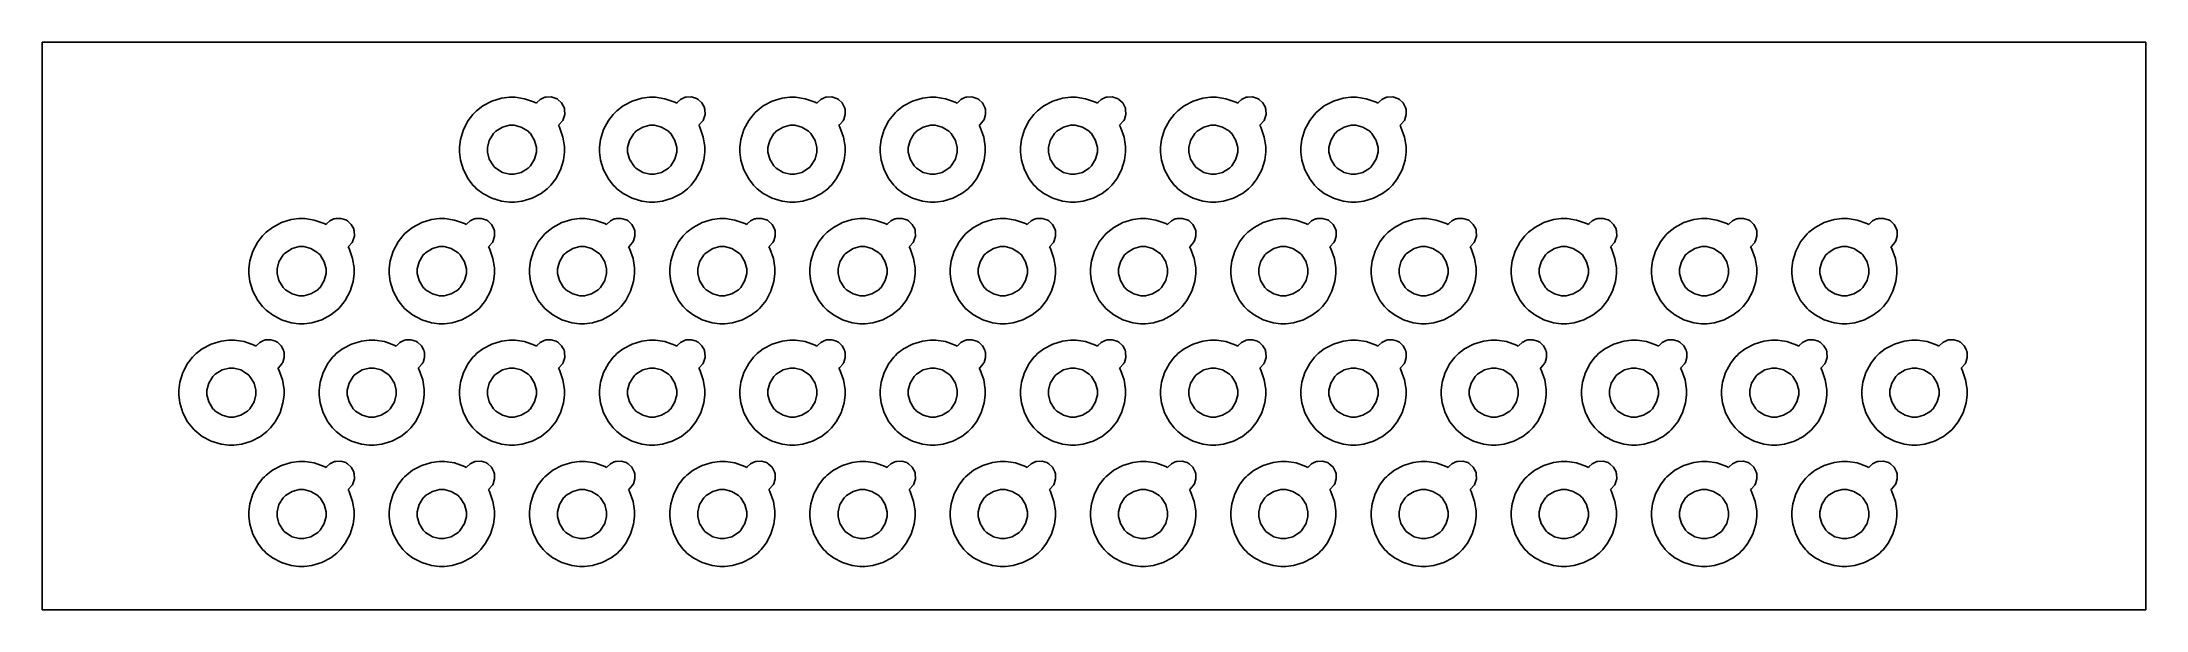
# Model space of a CAD drawing. Extents: x -27 to 273, y -31 to 50.
import ezdxf

# ---------------------------------------------------------------- set-up
doc = ezdxf.new("R2010")
doc.units = 0
doc.layers.get('0').update_dxf_attribs({"linetype": 'CONTINUOUS'})

msp = doc.modelspace()

# ---------------------------------------------------------------- linework, layer by layer
at = {"color": 0}
for p, q in [((29.2489, 49.9992), (-26.9999, 49.9992)), ((-26.9999, 49.9992), (-26.9999, 29.7505)), ((197.999, 49.9992), (29.2489, 49.9992)), ((273, 49.9992), (197.999, 49.9992)), ((273, 34.812), (273, 49.9992)), ((39.6325, 42.1404), (38.5286, 41.9957)), ((40.0004, 42.1404), (39.6325, 42.1404)), ((40.4509, 42.1404), (40.0004, 42.1404)), ((41.8056, 41.9213), (40.4509, 42.1404)), ((44.5975, 42.0853), (44.0323, 41.8028)), ((44.7216, 42.1185), (44.5975, 42.0853)), ((44.8649, 42.1569), (44.7216, 42.1185)), ((45.5965, 42.1763), (44.8649, 42.1569)), ((46.2993, 41.9682), (45.5965, 42.1763)), ((59.6318, 42.1404), (58.5294, 41.9957)), ((59.9997, 42.1404), (59.6318, 42.1404)), ((60.4502, 42.1404), (59.9997, 42.1404)), ((61.8049, 41.9213), (60.4502, 42.1404)), ((64.5968, 42.0853), (64.0334, 41.8028)), ((64.721, 42.1185), (64.5968, 42.0853)), ((64.8642, 42.1569), (64.721, 42.1185)), ((65.5959, 42.1763), (64.8642, 42.1569)), ((66.2989, 41.9682), (65.5959, 42.1763)), ((79.6325, 42.1404), (78.529, 41.9957)), ((80.0005, 42.1404), (79.6325, 42.1404)), ((80.4513, 42.1404), (80.0005, 42.1404)), ((81.806, 41.9213), (80.4513, 42.1404)), ((84.5979, 42.0853), (84.0327, 41.8028)), ((84.7217, 42.1185), (84.5979, 42.0853)), ((84.8653, 42.1569), (84.7217, 42.1185)), ((85.5969, 42.1763), (84.8653, 42.1569)), ((86.2983, 41.9682), (85.5969, 42.1763)), ((99.6322, 42.1404), (98.5298, 41.9957)), ((100, 42.1404), (99.6322, 42.1404)), ((100.451, 42.1404), (100, 42.1404)), ((101.805, 41.9213), (100.451, 42.1404)), ((104.597, 42.0853), (104.032, 41.8028)), ((104.721, 42.1185), (104.597, 42.0853)), ((104.865, 42.1569), (104.721, 42.1185)), ((105.596, 42.1763), (104.865, 42.1569)), ((106.299, 41.9682), (105.596, 42.1763)), ((119.632, 42.1404), (118.529, 41.9957)), ((119.999, 42.1404), (119.632, 42.1404)), ((120.45, 42.1404), (119.999, 42.1404)), ((121.805, 41.9213), (120.45, 42.1404)), ((124.597, 42.0853), (124.033, 41.8028)), ((124.721, 42.1185), (124.597, 42.0853)), ((124.864, 42.1569), (124.721, 42.1185)), ((125.597, 42.1763), (124.864, 42.1569)), ((126.299, 41.9682), (125.597, 42.1763)), ((139.633, 42.1404), (138.529, 41.9957)), ((140.001, 42.1404), (139.633, 42.1404)), ((140.451, 42.1404), (140.001, 42.1404)), ((141.806, 41.9213), (140.451, 42.1404)), ((144.598, 42.0853), (144.032, 41.8028)), ((144.721, 42.1185), (144.598, 42.0853)), ((144.865, 42.1569), (144.721, 42.1185)), ((145.597, 42.1763), (144.865, 42.1569)), ((146.299, 41.9682), (145.597, 42.1763)), ((159.632, 42.1404), (158.53, 41.9957)), ((160, 42.1404), (159.632, 42.1404)), ((160.45, 42.1404), (160, 42.1404)), ((161.805, 41.9213), (160.45, 42.1404)), ((164.597, 42.0853), (164.032, 41.8028)), ((164.721, 42.1185), (164.597, 42.0853)), ((164.864, 42.1569), (164.721, 42.1185)), ((165.596, 42.1763), (164.864, 42.1569)), ((166.299, 41.9682), (165.596, 42.1763)), ((34.4358, 39.6861), (33.7592, 38.8027)), ((34.6963, 39.945), (34.4358, 39.6861)), ((34.9553, 40.2057), (34.6963, 39.945)), ((35.8387, 40.8824), (34.9553, 40.2057)), ((37.1285, 41.5699), (35.8387, 40.8824)), ((38.5286, 41.9957), (37.1285, 41.5699)), ((43.2248, 41.4196), (41.8056, 41.9213)), ((43.4922, 41.2792), (43.2248, 41.4196)), ((43.5666, 41.3826), (43.4922, 41.2792)), ((44.0323, 41.8028), (43.5666, 41.3826)), ((46.4287, 41.8924), (46.2993, 41.9682)), ((46.5571, 41.8179), (46.4287, 41.8924)), ((47.0877, 41.3149), (46.5571, 41.8179)), ((47.4377, 40.6714), (47.0877, 41.3149)), ((47.3258, 38.9488), (47.5326, 39.6515)), ((47.4761, 40.5268), (47.4377, 40.6714)), ((47.5149, 40.3835), (47.4761, 40.5268)), ((47.5326, 39.6515), (47.5149, 40.3835)), ((54.4368, 39.6861), (53.7602, 38.8027)), ((54.6971, 39.945), (54.4368, 39.6861)), ((54.9561, 40.2057), (54.6971, 39.945)), ((55.838, 40.8824), (54.9561, 40.2057)), ((57.1292, 41.5699), (55.838, 40.8824)), ((58.5294, 41.9957), (57.1292, 41.5699)), ((63.2245, 41.4196), (61.8049, 41.9213)), ((63.4919, 41.2792), (63.2245, 41.4196)), ((63.5663, 41.3826), (63.4919, 41.2792)), ((64.0334, 41.8028), (63.5663, 41.3826)), ((66.4284, 41.8924), (66.2989, 41.9682)), ((66.5565, 41.8179), (66.4284, 41.8924)), ((67.0885, 41.3149), (66.5565, 41.8179)), ((67.4384, 40.6714), (67.0885, 41.3149)), ((67.3269, 38.9488), (67.5337, 39.6515)), ((67.4769, 40.5268), (67.4384, 40.6714)), ((67.5157, 40.3835), (67.4769, 40.5268)), ((67.5337, 39.6515), (67.5157, 40.3835)), ((74.4361, 39.6861), (73.7595, 38.8027)), ((74.6965, 39.945), (74.4361, 39.6861)), ((74.9558, 40.2057), (74.6965, 39.945)), ((75.8391, 40.8824), (74.9558, 40.2057)), ((77.1289, 41.5699), (75.8391, 40.8824)), ((78.529, 41.9957), (77.1289, 41.5699)), ((83.2238, 41.4196), (81.806, 41.9213)), ((83.4912, 41.2792), (83.2238, 41.4196)), ((83.5656, 41.3826), (83.4912, 41.2792)), ((84.0327, 41.8028), (83.5656, 41.3826)), ((86.4277, 41.8924), (86.2983, 41.9682)), ((86.5558, 41.8179), (86.4277, 41.8924)), ((87.0878, 41.3149), (86.5558, 41.8179)), ((87.4377, 40.6714), (87.0878, 41.3149)), ((87.3263, 38.9488), (87.533, 39.6515)), ((87.4765, 40.5268), (87.4377, 40.6714)), ((87.515, 40.3835), (87.4765, 40.5268)), ((87.533, 39.6515), (87.515, 40.3835)), ((94.4354, 39.6861), (93.7588, 38.8027)), ((94.6961, 39.945), (94.4354, 39.6861)), ((94.9551, 40.2057), (94.6961, 39.945)), ((95.8384, 40.8824), (94.9551, 40.2057)), ((97.1296, 41.5699), (95.8384, 40.8824)), ((98.5298, 41.9957), (97.1296, 41.5699)), ((103.225, 41.4196), (101.805, 41.9213)), ((103.492, 41.2792), (103.225, 41.4196)), ((103.566, 41.3826), (103.492, 41.2792)), ((104.032, 41.8028), (103.566, 41.3826)), ((106.429, 41.8924), (106.299, 41.9682)), ((106.557, 41.8179), (106.429, 41.8924)), ((107.089, 41.3149), (106.557, 41.8179)), ((107.437, 40.6714), (107.089, 41.3149)), ((107.326, 38.9488), (107.534, 39.6515)), ((107.476, 40.5268), (107.437, 40.6714)), ((107.515, 40.3835), (107.476, 40.5268)), ((107.534, 39.6515), (107.515, 40.3835)), ((114.437, 39.6861), (113.76, 38.8027)), ((114.697, 39.945), (114.437, 39.6861)), ((114.956, 40.2057), (114.697, 39.945)), ((115.838, 40.8824), (114.956, 40.2057)), ((117.129, 41.5699), (115.838, 40.8824)), ((118.529, 41.9957), (117.129, 41.5699)), ((123.224, 41.4196), (121.805, 41.9213)), ((123.492, 41.2792), (123.224, 41.4196)), ((123.566, 41.3826), (123.492, 41.2792)), ((124.033, 41.8028), (123.566, 41.3826)), ((126.428, 41.8924), (126.299, 41.9682)), ((126.556, 41.8179), (126.428, 41.8924)), ((127.088, 41.3149), (126.556, 41.8179)), ((127.438, 40.6714), (127.088, 41.3149)), ((127.327, 38.9488), (127.533, 39.6515)), ((127.477, 40.5268), (127.438, 40.6714)), ((127.515, 40.3835), (127.477, 40.5268)), ((127.533, 39.6515), (127.515, 40.3835)), ((134.436, 39.6861), (133.759, 38.8027)), ((134.696, 39.945), (134.436, 39.6861)), ((134.955, 40.2057), (134.696, 39.945)), ((135.839, 40.8824), (134.955, 40.2057)), ((137.129, 41.5699), (135.839, 40.8824)), ((138.529, 41.9957), (137.129, 41.5699)), ((143.225, 41.4196), (141.806, 41.9213)), ((143.492, 41.2792), (143.225, 41.4196)), ((143.567, 41.3826), (143.492, 41.2792)), ((144.032, 41.8028), (143.567, 41.3826)), ((146.429, 41.8924), (146.299, 41.9682)), ((146.557, 41.8179), (146.429, 41.8924)), ((147.088, 41.3149), (146.557, 41.8179)), ((147.438, 40.6714), (147.088, 41.3149)), ((147.326, 38.9488), (147.533, 39.6515)), ((147.476, 40.5268), (147.438, 40.6714)), ((147.515, 40.3835), (147.476, 40.5268)), ((147.533, 39.6515), (147.515, 40.3835)), ((154.437, 39.6861), (153.76, 38.8027)), ((154.697, 39.945), (154.437, 39.6861)), ((154.956, 40.2057), (154.697, 39.945)), ((155.838, 40.8824), (154.956, 40.2057)), ((157.129, 41.5699), (155.838, 40.8824)), ((158.53, 41.9957), (157.129, 41.5699)), ((163.225, 41.4196), (161.805, 41.9213)), ((163.492, 41.2792), (163.225, 41.4196)), ((163.566, 41.3826), (163.492, 41.2792)), ((164.032, 41.8028), (163.566, 41.3826)), ((166.429, 41.8924), (166.299, 41.9682)), ((166.557, 41.8179), (166.429, 41.8924)), ((167.089, 41.3149), (166.557, 41.8179)), ((167.439, 40.6714), (167.089, 41.3149)), ((167.327, 38.9488), (167.533, 39.6515)), ((167.477, 40.5268), (167.439, 40.6714)), ((167.516, 40.3835), (167.477, 40.5268)), ((167.533, 39.6515), (167.516, 40.3835)), ((32.6444, 36.1114), (32.4997, 35.0091)), ((33.0702, 37.5116), (32.6444, 36.1114)), ((33.7592, 38.8027), (33.0702, 37.5116)), ((37.3613, 36.9521), (36.7661, 35.9819)), ((37.5253, 37.1161), (37.3613, 36.9521)), ((37.6894, 37.2801), (37.5253, 37.1161)), ((38.6595, 37.8753), (37.6894, 37.2801)), ((39.6642, 38.1413), (38.6595, 37.8753)), ((40.0004, 38.1413), (39.6642, 38.1413)), ((40.3338, 38.1413), (40.0004, 38.1413)), ((41.3385, 37.8753), (40.3338, 38.1413)), ((42.31, 37.2801), (41.3385, 37.8753)), ((42.4752, 37.1161), (42.31, 37.2801)), ((42.6392, 36.9521), (42.4752, 37.1161)), ((43.2333, 35.9819), (42.6392, 36.9521)), ((46.6383, 38.1332), (46.699, 38.1787)), ((46.7776, 37.8672), (46.6383, 38.1332)), ((46.699, 38.1787), (47.2115, 38.7519)), ((47.2793, 36.4476), (46.7776, 37.8672)), ((47.2115, 38.7519), (47.2514, 38.8193)), ((47.2514, 38.8193), (47.3258, 38.9488)), ((47.4998, 35.0931), (47.2793, 36.4476)), ((52.645, 36.1114), (52.5004, 35.0091)), ((53.0712, 37.5116), (52.645, 36.1114)), ((53.7602, 38.8027), (53.0712, 37.5116)), ((57.361, 36.9521), (56.7655, 35.9819)), ((57.525, 37.1161), (57.361, 36.9521)), ((57.6887, 37.2801), (57.525, 37.1161)), ((58.6602, 37.8753), (57.6887, 37.2801)), ((59.665, 38.1413), (58.6602, 37.8753)), ((59.9997, 38.1413), (59.665, 38.1413)), ((60.3345, 38.1413), (59.9997, 38.1413)), ((61.3392, 37.8753), (60.3345, 38.1413)), ((62.3108, 37.2801), (61.3392, 37.8753)), ((62.4748, 37.1161), (62.3108, 37.2801)), ((62.6389, 36.9521), (62.4748, 37.1161)), ((63.2326, 35.9819), (62.6389, 36.9521)), ((66.638, 38.1332), (66.6997, 38.1787)), ((66.777, 37.8672), (66.638, 38.1332)), ((66.6997, 38.1787), (67.2123, 38.7519)), ((67.2786, 36.4476), (66.777, 37.8672)), ((67.2123, 38.7519), (67.2525, 38.8193)), ((67.2525, 38.8193), (67.3269, 38.9488)), ((67.5005, 35.0931), (67.2786, 36.4476)), ((72.6447, 36.1114), (72.5001, 35.0091)), ((73.0705, 37.5116), (72.6447, 36.1114)), ((73.7595, 38.8027), (73.0705, 37.5116)), ((77.3603, 36.9521), (76.7662, 35.9819)), ((77.5257, 37.1161), (77.3603, 36.9521)), ((77.6898, 37.2801), (77.5257, 37.1161)), ((78.6599, 37.8753), (77.6898, 37.2801)), ((79.6643, 38.1413), (78.6599, 37.8753)), ((80.0005, 38.1413), (79.6643, 38.1413)), ((80.3342, 38.1413), (80.0005, 38.1413)), ((81.3386, 37.8753), (80.3342, 38.1413)), ((82.3101, 37.2801), (81.3386, 37.8753)), ((82.4742, 37.1161), (82.3101, 37.2801)), ((82.6382, 36.9521), (82.4742, 37.1161)), ((83.2323, 35.9819), (82.6382, 36.9521)), ((86.6373, 38.1332), (86.6994, 38.1787)), ((86.7777, 37.8672), (86.6373, 38.1332)), ((86.6994, 38.1787), (87.212, 38.7519)), ((87.2793, 36.4476), (86.7777, 37.8672)), ((87.212, 38.7519), (87.2518, 38.8193)), ((87.2518, 38.8193), (87.3263, 38.9488)), ((87.4998, 35.0931), (87.2793, 36.4476)), ((92.644, 36.1114), (92.4994, 35.0091)), ((93.0698, 37.5116), (92.644, 36.1114)), ((93.7588, 38.8027), (93.0698, 37.5116)), ((97.361, 36.9521), (96.7659, 35.9819)), ((97.5251, 37.1161), (97.361, 36.9521)), ((97.6891, 37.2801), (97.5251, 37.1161)), ((98.6592, 37.8753), (97.6891, 37.2801)), ((99.664, 38.1413), (98.6592, 37.8753)), ((100, 38.1413), (99.664, 38.1413)), ((100.335, 38.1413), (100, 38.1413)), ((101.34, 37.8753), (100.335, 38.1413)), ((102.311, 37.2801), (101.34, 37.8753)), ((102.475, 37.1161), (102.311, 37.2801)), ((102.639, 36.9521), (102.475, 37.1161)), ((103.233, 35.9819), (102.639, 36.9521)), ((106.638, 38.1332), (106.699, 38.1787)), ((106.777, 37.8672), (106.638, 38.1332)), ((106.699, 38.1787), (107.211, 38.7519)), ((107.279, 36.4476), (106.777, 37.8672)), ((107.211, 38.7519), (107.251, 38.8193)), ((107.251, 38.8193), (107.326, 38.9488)), ((107.5, 35.0931), (107.279, 36.4476)), ((112.645, 36.1114), (112.5, 35.0091)), ((113.071, 37.5116), (112.645, 36.1114)), ((113.76, 38.8027), (113.071, 37.5116)), ((117.361, 36.9521), (116.765, 35.9819)), ((117.525, 37.1161), (117.361, 36.9521)), ((117.688, 37.2801), (117.525, 37.1161)), ((118.66, 37.8753), (117.688, 37.2801)), ((119.665, 38.1413), (118.66, 37.8753)), ((119.999, 38.1413), (119.665, 38.1413)), ((120.334, 38.1413), (119.999, 38.1413)), ((121.339, 37.8753), (120.334, 38.1413)), ((122.311, 37.2801), (121.339, 37.8753)), ((122.475, 37.1161), (122.311, 37.2801)), ((122.639, 36.9521), (122.475, 37.1161)), ((123.232, 35.9819), (122.639, 36.9521)), ((126.638, 38.1332), (126.699, 38.1787)), ((126.777, 37.8672), (126.638, 38.1332)), ((126.699, 38.1787), (127.212, 38.7519)), ((127.278, 36.4476), (126.777, 37.8672)), ((127.212, 38.7519), (127.252, 38.8193)), ((127.252, 38.8193), (127.327, 38.9488)), ((127.5, 35.0931), (127.278, 36.4476)), ((132.644, 36.1114), (132.5, 35.0091)), ((133.07, 37.5116), (132.644, 36.1114)), ((133.759, 38.8027), (133.07, 37.5116)), ((137.36, 36.9521), (136.766, 35.9819)), ((137.525, 37.1161), (137.36, 36.9521)), ((137.69, 37.2801), (137.525, 37.1161)), ((138.66, 37.8753), (137.69, 37.2801)), ((139.664, 38.1413), (138.66, 37.8753)), ((140.001, 38.1413), (139.664, 38.1413)), ((140.334, 38.1413), (140.001, 38.1413)), ((141.339, 37.8753), (140.334, 38.1413)), ((142.31, 37.2801), (141.339, 37.8753)), ((142.475, 37.1161), (142.31, 37.2801)), ((142.639, 36.9521), (142.475, 37.1161)), ((143.233, 35.9819), (142.639, 36.9521)), ((146.637, 38.1332), (146.699, 38.1787)), ((146.778, 37.8672), (146.637, 38.1332)), ((146.699, 38.1787), (147.212, 38.7519)), ((147.279, 36.4476), (146.778, 37.8672)), ((147.212, 38.7519), (147.252, 38.8193)), ((147.252, 38.8193), (147.326, 38.9488)), ((147.5, 35.0931), (147.279, 36.4476)), ((152.645, 36.1114), (152.501, 35.0091)), ((153.071, 37.5116), (152.645, 36.1114)), ((153.76, 38.8027), (153.071, 37.5116)), ((157.361, 36.9521), (156.766, 35.9819)), ((157.525, 37.1161), (157.361, 36.9521)), ((157.689, 37.2801), (157.525, 37.1161)), ((158.659, 37.8753), (157.689, 37.2801)), ((159.664, 38.1413), (158.659, 37.8753)), ((160, 38.1413), (159.664, 38.1413)), ((160.335, 38.1413), (160, 38.1413)), ((161.339, 37.8753), (160.335, 38.1413)), ((162.311, 37.2801), (161.339, 37.8753)), ((162.475, 37.1161), (162.311, 37.2801)), ((162.639, 36.9521), (162.475, 37.1161)), ((163.233, 35.9819), (162.639, 36.9521)), ((166.638, 38.1332), (166.7, 38.1787)), ((166.777, 37.8672), (166.638, 38.1332)), ((166.7, 38.1787), (167.212, 38.7519)), ((167.279, 36.4476), (166.777, 37.8672)), ((167.212, 38.7519), (167.253, 38.8193)), ((167.253, 38.8193), (167.327, 38.9488)), ((167.501, 35.0931), (167.279, 36.4476)), ((32.4997, 35.0091), (32.4997, 34.6411)), ((32.4997, 34.6411), (32.4997, 34.2746)), ((32.4997, 34.2746), (32.6444, 33.1722)), ((32.6444, 33.1722), (33.0702, 31.772)), ((36.7661, 35.9819), (36.5002, 34.9774)), ((36.5002, 34.9774), (36.5002, 34.6411)), ((36.5002, 34.6411), (36.5002, 34.3063)), ((36.5002, 34.3063), (36.7661, 33.3017)), ((36.7661, 33.3017), (37.3613, 32.3301)), ((42.6392, 32.3301), (43.2333, 33.3017)), ((43.5007, 34.9774), (43.2333, 35.9819)), ((43.2333, 33.3017), (43.5007, 34.3063)), ((43.5007, 34.6411), (43.5007, 34.9774)), ((43.5007, 34.3063), (43.5007, 34.6411)), ((46.9276, 31.772), (47.3534, 33.1722)), ((47.3534, 33.1722), (47.4998, 34.2746)), ((47.4998, 34.6411), (47.4998, 35.0931)), ((47.4998, 34.2746), (47.4998, 34.6411)), ((52.5004, 35.0091), (52.5004, 34.6411)), ((52.5004, 34.6411), (52.5004, 34.2746)), ((52.5004, 34.2746), (52.645, 33.1722)), ((52.645, 33.1722), (53.0712, 31.772)), ((56.7655, 35.9819), (56.4995, 34.9774)), ((56.4995, 34.9774), (56.4995, 34.6411)), ((56.4995, 34.6411), (56.4995, 34.3063)), ((56.4995, 34.3063), (56.7655, 33.3017)), ((56.7655, 33.3017), (57.361, 32.3301)), ((62.6389, 32.3301), (63.2326, 33.3017)), ((63.5, 34.9774), (63.2326, 35.9819)), ((63.2326, 33.3017), (63.5, 34.3063)), ((63.5, 34.6411), (63.5, 34.9774)), ((63.5, 34.3063), (63.5, 34.6411)), ((66.9286, 31.772), (67.3544, 33.1722)), ((67.3544, 33.1722), (67.5005, 34.2746)), ((67.5005, 34.6411), (67.5005, 35.0931)), ((67.5005, 34.2746), (67.5005, 34.6411)), ((72.5001, 35.0091), (72.5001, 34.6411)), ((72.5001, 34.6411), (72.5001, 34.2746)), ((72.5001, 34.2746), (72.6447, 33.1722)), ((72.6447, 33.1722), (73.0705, 31.772)), ((76.7662, 35.9819), (76.5006, 34.9774)), ((76.5006, 34.9774), (76.5006, 34.6411)), ((76.5006, 34.6411), (76.5006, 34.3063)), ((76.5006, 34.3063), (76.7662, 33.3017)), ((76.7662, 33.3017), (77.3603, 32.3301)), ((82.6382, 32.3301), (83.2323, 33.3017)), ((83.4993, 34.9774), (83.2323, 35.9819)), ((83.2323, 33.3017), (83.4993, 34.3063)), ((83.4993, 34.6411), (83.4993, 34.9774)), ((83.4993, 34.3063), (83.4993, 34.6411)), ((86.928, 31.772), (87.3538, 33.1722)), ((87.3538, 33.1722), (87.4998, 34.2746)), ((87.4998, 34.6411), (87.4998, 35.0931)), ((87.4998, 34.2746), (87.4998, 34.6411)), ((92.4994, 35.0091), (92.4994, 34.6411)), ((92.4994, 34.6411), (92.4994, 34.2746)), ((92.4994, 34.2746), (92.644, 33.1722)), ((92.644, 33.1722), (93.0698, 31.772)), ((96.7659, 35.9819), (96.4999, 34.9774)), ((96.4999, 34.9774), (96.4999, 34.6411)), ((96.4999, 34.6411), (96.4999, 34.3063)), ((96.4999, 34.3063), (96.7659, 33.3017)), ((96.7659, 33.3017), (97.361, 32.3301)), ((102.639, 32.3301), (103.233, 33.3017)), ((103.5, 34.9774), (103.233, 35.9819)), ((103.233, 33.3017), (103.5, 34.3063)), ((103.5, 34.6411), (103.5, 34.9774)), ((103.5, 34.3063), (103.5, 34.6411)), ((106.928, 31.772), (107.353, 33.1722)), ((107.353, 33.1722), (107.5, 34.2746)), ((107.5, 34.6411), (107.5, 35.0931)), ((107.5, 34.2746), (107.5, 34.6411)), ((112.5, 35.0091), (112.5, 34.6411)), ((112.5, 34.6411), (112.5, 34.2746)), ((112.5, 34.2746), (112.645, 33.1722)), ((112.645, 33.1722), (113.071, 31.772)), ((116.765, 35.9819), (116.499, 34.9774)), ((116.499, 34.9774), (116.499, 34.6411)), ((116.499, 34.6411), (116.499, 34.3063)), ((116.499, 34.3063), (116.765, 33.3017)), ((116.765, 33.3017), (117.361, 32.3301)), ((122.639, 32.3301), (123.232, 33.3017)), ((123.5, 34.9774), (123.232, 35.9819)), ((123.232, 33.3017), (123.5, 34.3063)), ((123.5, 34.6411), (123.5, 34.9774)), ((123.5, 34.3063), (123.5, 34.6411)), ((126.928, 31.772), (127.354, 33.1722)), ((127.354, 33.1722), (127.5, 34.2746)), ((127.5, 34.6411), (127.5, 35.0931)), ((127.5, 34.2746), (127.5, 34.6411)), ((132.5, 35.0091), (132.5, 34.6411)), ((132.5, 34.6411), (132.5, 34.2746)), ((132.5, 34.2746), (132.644, 33.1722)), ((132.644, 33.1722), (133.07, 31.772)), ((136.766, 35.9819), (136.5, 34.9774)), ((136.5, 34.9774), (136.5, 34.6411)), ((136.5, 34.6411), (136.5, 34.3063)), ((136.5, 34.3063), (136.766, 33.3017)), ((136.766, 33.3017), (137.36, 32.3301)), ((142.639, 32.3301), (143.233, 33.3017)), ((143.5, 34.9774), (143.233, 35.9819)), ((143.233, 33.3017), (143.5, 34.3063)), ((143.5, 34.6411), (143.5, 34.9774)), ((143.5, 34.3063), (143.5, 34.6411)), ((146.928, 31.772), (147.354, 33.1722)), ((147.354, 33.1722), (147.5, 34.2746)), ((147.5, 34.6411), (147.5, 35.0931)), ((147.5, 34.2746), (147.5, 34.6411)), ((152.501, 35.0091), (152.501, 34.6411)), ((152.501, 34.6411), (152.501, 34.2746)), ((152.501, 34.2746), (152.645, 33.1722)), ((152.645, 33.1722), (153.071, 31.772)), ((156.766, 35.9819), (156.5, 34.9774)), ((156.5, 34.9774), (156.5, 34.6411)), ((156.5, 34.6411), (156.5, 34.3063)), ((156.5, 34.3063), (156.766, 33.3017)), ((156.766, 33.3017), (157.361, 32.3301)), ((162.639, 32.3301), (163.233, 33.3017)), ((163.5, 34.9774), (163.233, 35.9819)), ((163.233, 33.3017), (163.5, 34.3063)), ((163.5, 34.6411), (163.5, 34.9774)), ((163.5, 34.3063), (163.5, 34.6411)), ((166.929, 31.772), (167.355, 33.1722)), ((167.355, 33.1722), (167.501, 34.2746)), ((167.501, 34.6411), (167.501, 35.0931)), ((167.501, 34.2746), (167.501, 34.6411)), ((273, -10.7501), (273, 34.812)), ((33.0702, 31.772), (33.7592, 30.4808)), ((33.7592, 30.4808), (34.4358, 29.5975)), ((37.3613, 32.3301), (37.5253, 32.1662)), ((37.5253, 32.1662), (37.6894, 32.0022)), ((37.6894, 32.0022), (38.6595, 31.4083)), ((38.6595, 31.4083), (39.6642, 31.1409)), ((39.6642, 31.1409), (40.0004, 31.1409)), ((40.0004, 31.1409), (40.3338, 31.1409)), ((40.3338, 31.1409), (41.3385, 31.4083)), ((41.3385, 31.4083), (42.31, 32.0022)), ((42.31, 32.0022), (42.4752, 32.1662)), ((42.4752, 32.1662), (42.6392, 32.3301)), ((45.562, 29.5975), (46.2386, 30.4808)), ((46.2386, 30.4808), (46.9276, 31.772)), ((53.0712, 31.772), (53.7602, 30.4808)), ((53.7602, 30.4808), (54.4368, 29.5975)), ((57.361, 32.3301), (57.525, 32.1662)), ((57.525, 32.1662), (57.6887, 32.0022)), ((57.6887, 32.0022), (58.6602, 31.4083)), ((58.6602, 31.4083), (59.665, 31.1409)), ((59.665, 31.1409), (59.9997, 31.1409)), ((59.9997, 31.1409), (60.3345, 31.1409)), ((60.3345, 31.1409), (61.3392, 31.4083)), ((61.3392, 31.4083), (62.3108, 32.0022)), ((62.3108, 32.0022), (62.4748, 32.1662)), ((62.4748, 32.1662), (62.6389, 32.3301)), ((65.563, 29.5975), (66.2397, 30.4808)), ((66.2397, 30.4808), (66.9286, 31.772)), ((73.0705, 31.772), (73.7595, 30.4808)), ((73.7595, 30.4808), (74.4361, 29.5975)), ((77.3603, 32.3301), (77.5257, 32.1662)), ((77.5257, 32.1662), (77.6898, 32.0022)), ((77.6898, 32.0022), (78.6599, 31.4083)), ((78.6599, 31.4083), (79.6643, 31.1409)), ((79.6643, 31.1409), (80.0005, 31.1409)), ((80.0005, 31.1409), (80.3342, 31.1409)), ((80.3342, 31.1409), (81.3386, 31.4083)), ((81.3386, 31.4083), (82.3101, 32.0022)), ((82.3101, 32.0022), (82.4742, 32.1662)), ((82.4742, 32.1662), (82.6382, 32.3301)), ((85.5624, 29.5975), (86.239, 30.4808)), ((86.239, 30.4808), (86.928, 31.772)), ((93.0698, 31.772), (93.7588, 30.4808)), ((93.7588, 30.4808), (94.4354, 29.5975)), ((97.361, 32.3301), (97.5251, 32.1662)), ((97.5251, 32.1662), (97.6891, 32.0022)), ((97.6891, 32.0022), (98.6592, 31.4083)), ((98.6592, 31.4083), (99.664, 31.1409)), ((99.664, 31.1409), (100, 31.1409)), ((100, 31.1409), (100.335, 31.1409)), ((100.335, 31.1409), (101.34, 31.4083)), ((101.34, 31.4083), (102.311, 32.0022)), ((102.311, 32.0022), (102.475, 32.1662)), ((102.475, 32.1662), (102.639, 32.3301)), ((105.562, 29.5975), (106.238, 30.4808)), ((106.238, 30.4808), (106.928, 31.772)), ((113.071, 31.772), (113.76, 30.4808)), ((113.76, 30.4808), (114.437, 29.5975)), ((117.361, 32.3301), (117.525, 32.1662)), ((117.525, 32.1662), (117.688, 32.0022)), ((117.688, 32.0022), (118.66, 31.4083)), ((118.66, 31.4083), (119.665, 31.1409)), ((119.665, 31.1409), (119.999, 31.1409)), ((119.999, 31.1409), (120.334, 31.1409)), ((120.334, 31.1409), (121.339, 31.4083)), ((121.339, 31.4083), (122.311, 32.0022)), ((122.311, 32.0022), (122.475, 32.1662)), ((122.475, 32.1662), (122.639, 32.3301)), ((125.563, 29.5975), (126.239, 30.4808)), ((126.239, 30.4808), (126.928, 31.772)), ((133.07, 31.772), (133.759, 30.4808)), ((133.759, 30.4808), (134.436, 29.5975)), ((137.36, 32.3301), (137.525, 32.1662)), ((137.525, 32.1662), (137.69, 32.0022)), ((137.69, 32.0022), (138.66, 31.4083)), ((138.66, 31.4083), (139.664, 31.1409)), ((139.664, 31.1409), (140.001, 31.1409)), ((140.001, 31.1409), (140.334, 31.1409)), ((140.334, 31.1409), (141.339, 31.4083)), ((141.339, 31.4083), (142.31, 32.0022)), ((142.31, 32.0022), (142.475, 32.1662)), ((142.475, 32.1662), (142.639, 32.3301)), ((145.562, 29.5975), (146.239, 30.4808)), ((146.239, 30.4808), (146.928, 31.772)), ((153.071, 31.772), (153.76, 30.4808)), ((153.76, 30.4808), (154.437, 29.5975)), ((157.361, 32.3301), (157.525, 32.1662)), ((157.525, 32.1662), (157.689, 32.0022)), ((157.689, 32.0022), (158.659, 31.4083)), ((158.659, 31.4083), (159.664, 31.1409)), ((159.664, 31.1409), (160, 31.1409)), ((160, 31.1409), (160.335, 31.1409)), ((160.335, 31.1409), (161.339, 31.4083)), ((161.339, 31.4083), (162.311, 32.0022)), ((162.311, 32.0022), (162.475, 32.1662)), ((162.475, 32.1662), (162.639, 32.3301)), ((165.563, 29.5975), (166.239, 30.4808)), ((166.239, 30.4808), (166.929, 31.772)), ((-26.9999, 29.7505), (-26.9999, -15.8116)), ((34.4358, 29.5975), (34.6963, 29.3371)), ((34.6963, 29.3371), (34.9553, 29.078)), ((34.9553, 29.078), (35.8387, 28.4014)), ((35.8387, 28.4014), (37.1285, 27.7124)), ((37.1285, 27.7124), (38.5286, 27.2866)), ((38.5286, 27.2866), (39.6325, 27.1405)), ((39.6325, 27.1405), (40.0004, 27.1405)), ((40.0004, 27.1405), (40.367, 27.1405)), ((40.367, 27.1405), (41.4694, 27.2866)), ((41.4694, 27.2866), (42.8696, 27.7124)), ((42.8696, 27.7124), (44.1607, 28.4014)), ((44.1607, 28.4014), (45.0427, 29.078)), ((45.0427, 29.078), (45.303, 29.3371)), ((45.303, 29.3371), (45.562, 29.5975)), ((54.4368, 29.5975), (54.6971, 29.3371)), ((54.6971, 29.3371), (54.9561, 29.078)), ((54.9561, 29.078), (55.838, 28.4014)), ((55.838, 28.4014), (57.1292, 27.7124)), ((57.1292, 27.7124), (58.5294, 27.2866)), ((58.5294, 27.2866), (59.6318, 27.1405)), ((59.6318, 27.1405), (59.9997, 27.1405)), ((59.9997, 27.1405), (60.3663, 27.1405)), ((60.3663, 27.1405), (61.4687, 27.2866)), ((61.4687, 27.2866), (62.8689, 27.7124)), ((62.8689, 27.7124), (64.16, 28.4014)), ((64.16, 28.4014), (65.0434, 29.078)), ((65.0434, 29.078), (65.3038, 29.3371)), ((65.3038, 29.3371), (65.563, 29.5975)), ((74.4361, 29.5975), (74.6965, 29.3371)), ((74.6965, 29.3371), (74.9558, 29.078)), ((74.9558, 29.078), (75.8391, 28.4014)), ((75.8391, 28.4014), (77.1289, 27.7124)), ((77.1289, 27.7124), (78.529, 27.2866)), ((78.529, 27.2866), (79.6325, 27.1405)), ((79.6325, 27.1405), (80.0005, 27.1405)), ((80.0005, 27.1405), (80.3674, 27.1405)), ((80.3674, 27.1405), (81.4698, 27.2866)), ((81.4698, 27.2866), (82.8696, 27.7124)), ((82.8696, 27.7124), (84.1597, 28.4014)), ((84.1597, 28.4014), (85.0427, 29.078)), ((85.0427, 29.078), (85.3034, 29.3371)), ((85.3034, 29.3371), (85.5624, 29.5975)), ((94.4354, 29.5975), (94.6961, 29.3371)), ((94.6961, 29.3371), (94.9551, 29.078)), ((94.9551, 29.078), (95.8384, 28.4014)), ((95.8384, 28.4014), (97.1296, 27.7124)), ((97.1296, 27.7124), (98.5298, 27.2866)), ((98.5298, 27.2866), (99.6322, 27.1405)), ((99.6322, 27.1405), (100, 27.1405)), ((100, 27.1405), (100.367, 27.1405)), ((100.367, 27.1405), (101.469, 27.2866)), ((101.469, 27.2866), (102.869, 27.7124)), ((102.869, 27.7124), (104.16, 28.4014)), ((104.16, 28.4014), (105.042, 29.078)), ((105.042, 29.078), (105.303, 29.3371)), ((105.303, 29.3371), (105.562, 29.5975)), ((114.437, 29.5975), (114.697, 29.3371)), ((114.697, 29.3371), (114.956, 29.078)), ((114.956, 29.078), (115.838, 28.4014)), ((115.838, 28.4014), (117.129, 27.7124)), ((117.129, 27.7124), (118.529, 27.2866)), ((118.529, 27.2866), (119.632, 27.1405)), ((119.632, 27.1405), (119.999, 27.1405)), ((119.999, 27.1405), (120.366, 27.1405)), ((120.366, 27.1405), (121.47, 27.2866)), ((121.47, 27.2866), (122.87, 27.7124)), ((122.87, 27.7124), (124.16, 28.4014)), ((124.16, 28.4014), (125.043, 29.078)), ((125.043, 29.078), (125.303, 29.3371)), ((125.303, 29.3371), (125.563, 29.5975)), ((134.436, 29.5975), (134.696, 29.3371)), ((134.696, 29.3371), (134.955, 29.078)), ((134.955, 29.078), (135.839, 28.4014)), ((135.839, 28.4014), (137.129, 27.7124)), ((137.129, 27.7124), (138.529, 27.2866)), ((138.529, 27.2866), (139.633, 27.1405)), ((139.633, 27.1405), (140.001, 27.1405)), ((140.001, 27.1405), (140.367, 27.1405)), ((140.367, 27.1405), (141.47, 27.2866)), ((141.47, 27.2866), (142.869, 27.7124)), ((142.869, 27.7124), (144.161, 28.4014)), ((144.161, 28.4014), (145.043, 29.078)), ((145.043, 29.078), (145.303, 29.3371)), ((145.303, 29.3371), (145.562, 29.5975)), ((154.437, 29.5975), (154.697, 29.3371)), ((154.697, 29.3371), (154.956, 29.078)), ((154.956, 29.078), (155.838, 28.4014)), ((155.838, 28.4014), (157.129, 27.7124)), ((157.129, 27.7124), (158.53, 27.2866)), ((158.53, 27.2866), (159.632, 27.1405)), ((159.632, 27.1405), (160, 27.1405)), ((160, 27.1405), (160.366, 27.1405)), ((160.366, 27.1405), (161.469, 27.2866)), ((161.469, 27.2866), (162.869, 27.7124)), ((162.869, 27.7124), (164.16, 28.4014)), ((164.16, 28.4014), (165.044, 29.078)), ((165.044, 29.078), (165.304, 29.3371)), ((165.304, 29.3371), (165.563, 29.5975)), ((7.12858, 24.2493), (5.83875, 23.5617)), ((8.52869, 24.6751), (7.12858, 24.2493)), ((9.63249, 24.8199), (8.52869, 24.6751)), ((10.0004, 24.8199), (9.63249, 24.8199)), ((10.451, 24.8199), (10.0004, 24.8199)), ((11.8056, 24.6007), (10.451, 24.8199)), ((13.225, 24.0991), (11.8056, 24.6007)), ((13.4924, 23.9586), (13.225, 24.0991)), ((13.5668, 24.0619), (13.4924, 23.9586)), ((14.0325, 24.4822), (13.5668, 24.0619)), ((14.5976, 24.7647), (14.0325, 24.4822)), ((14.7216, 24.7978), (14.5976, 24.7647)), ((14.8649, 24.8364), (14.7216, 24.7978)), ((15.5966, 24.8557), (14.8649, 24.8364)), ((16.2994, 24.6476), (15.5966, 24.8557)), ((16.429, 24.5718), (16.2994, 24.6476)), ((16.5571, 24.4974), (16.429, 24.5718)), ((17.0877, 23.9944), (16.5571, 24.4974)), ((27.1294, 24.2493), (25.8382, 23.5617)), ((28.5295, 24.6751), (27.1294, 24.2493)), ((29.632, 24.8199), (28.5295, 24.6751)), ((29.9999, 24.8199), (29.632, 24.8199)), ((30.4505, 24.8199), (29.9999, 24.8199)), ((31.8051, 24.6007), (30.4505, 24.8199)), ((33.2245, 24.0991), (31.8051, 24.6007)), ((33.4918, 23.9586), (33.2245, 24.0991)), ((33.5662, 24.0619), (33.4918, 23.9586)), ((34.0321, 24.4822), (33.5662, 24.0619)), ((34.597, 24.7647), (34.0321, 24.4822)), ((34.7211, 24.7978), (34.597, 24.7647)), ((34.8644, 24.8364), (34.7211, 24.7978)), ((35.596, 24.8557), (34.8644, 24.8364)), ((36.2991, 24.6476), (35.596, 24.8557)), ((36.4285, 24.5718), (36.2991, 24.6476)), ((36.5566, 24.4974), (36.4285, 24.5718)), ((37.0886, 23.9944), (36.5566, 24.4974)), ((47.129, 24.2493), (45.8392, 23.5617)), ((48.5292, 24.6751), (47.129, 24.2493)), ((49.6316, 24.8199), (48.5292, 24.6751)), ((49.9992, 24.8199), (49.6316, 24.8199)), ((50.45, 24.8199), (49.9992, 24.8199)), ((51.8047, 24.6007), (50.45, 24.8199)), ((53.2239, 24.0991), (51.8047, 24.6007)), ((53.4913, 23.9586), (53.2239, 24.0991)), ((53.5658, 24.0619), (53.4913, 23.9586)), ((54.0329, 24.4822), (53.5658, 24.0619)), ((54.5966, 24.7647), (54.0329, 24.4822)), ((54.7204, 24.7978), (54.5966, 24.7647)), ((54.864, 24.8364), (54.7204, 24.7978)), ((55.5971, 24.8557), (54.864, 24.8364)), ((56.2984, 24.6476), (55.5971, 24.8557)), ((56.4279, 24.5718), (56.2984, 24.6476)), ((56.5559, 24.4974), (56.4279, 24.5718)), ((57.0879, 23.9944), (56.5559, 24.4974)), ((67.1297, 24.2493), (65.8386, 23.5617)), ((68.5299, 24.6751), (67.1297, 24.2493)), ((69.6323, 24.8199), (68.5299, 24.6751)), ((70.0003, 24.8199), (69.6323, 24.8199)), ((70.4508, 24.8199), (70.0003, 24.8199)), ((71.8054, 24.6007), (70.4508, 24.8199)), ((73.2247, 24.0991), (71.8054, 24.6007)), ((73.4921, 23.9586), (73.2247, 24.0991)), ((73.5665, 24.0619), (73.4921, 23.9586)), ((74.0322, 24.4822), (73.5665, 24.0619)), ((74.5973, 24.7647), (74.0322, 24.4822)), ((74.7215, 24.7978), (74.5973, 24.7647)), ((74.8647, 24.8364), (74.7215, 24.7978)), ((75.5964, 24.8557), (74.8647, 24.8364)), ((76.2991, 24.6476), (75.5964, 24.8557)), ((76.4286, 24.5718), (76.2991, 24.6476)), ((76.557, 24.4974), (76.4286, 24.5718)), ((77.0876, 23.9944), (76.557, 24.4974)), ((87.1291, 24.2493), (85.8379, 23.5617)), ((88.5292, 24.6751), (87.1291, 24.2493)), ((89.6317, 24.8199), (88.5292, 24.6751)), ((89.9996, 24.8199), (89.6317, 24.8199)), ((90.4505, 24.8199), (89.9996, 24.8199)), ((91.8048, 24.6007), (90.4505, 24.8199)), ((93.2243, 24.0991), (91.8048, 24.6007)), ((93.4918, 23.9586), (93.2243, 24.0991)), ((93.5662, 24.0619), (93.4918, 23.9586)), ((94.0333, 24.4822), (93.5662, 24.0619)), ((94.5967, 24.7647), (94.0333, 24.4822)), ((94.7208, 24.7978), (94.5967, 24.7647)), ((94.8641, 24.8364), (94.7208, 24.7978)), ((95.5957, 24.8557), (94.8641, 24.8364)), ((96.2988, 24.6476), (95.5957, 24.8557)), ((96.4283, 24.5718), (96.2988, 24.6476)), ((96.5563, 24.4974), (96.4283, 24.5718)), ((97.0883, 23.9944), (96.5563, 24.4974)), ((107.129, 24.2493), (105.839, 23.5617)), ((108.529, 24.6751), (107.129, 24.2493)), ((109.633, 24.8199), (108.529, 24.6751)), ((110.001, 24.8199), (109.633, 24.8199)), ((110.451, 24.8199), (110.001, 24.8199)), ((111.806, 24.6007), (110.451, 24.8199)), ((113.224, 24.0991), (111.806, 24.6007)), ((113.491, 23.9586), (113.224, 24.0991)), ((113.566, 24.0619), (113.491, 23.9586)), ((114.033, 24.4822), (113.566, 24.0619)), ((114.598, 24.7647), (114.033, 24.4822)), ((114.722, 24.7978), (114.598, 24.7647)), ((114.865, 24.8364), (114.722, 24.7978)), ((115.597, 24.8557), (114.865, 24.8364)), ((116.298, 24.6476), (115.597, 24.8557)), ((116.428, 24.5718), (116.298, 24.6476)), ((116.557, 24.4974), (116.428, 24.5718)), ((117.088, 23.9944), (116.557, 24.4974)), ((127.129, 24.2493), (125.838, 23.5617)), ((128.53, 24.6751), (127.129, 24.2493)), ((129.632, 24.8199), (128.53, 24.6751)), ((130, 24.8199), (129.632, 24.8199)), ((130.451, 24.8199), (130, 24.8199)), ((131.805, 24.6007), (130.451, 24.8199)), ((133.225, 24.0991), (131.805, 24.6007)), ((133.492, 23.9586), (133.225, 24.0991)), ((133.566, 24.0619), (133.492, 23.9586)), ((134.032, 24.4822), (133.566, 24.0619)), ((134.597, 24.7647), (134.032, 24.4822)), ((134.721, 24.7978), (134.597, 24.7647)), ((134.864, 24.8364), (134.721, 24.7978)), ((135.596, 24.8557), (134.864, 24.8364)), ((136.299, 24.6476), (135.596, 24.8557)), ((136.429, 24.5718), (136.299, 24.6476)), ((136.557, 24.4974), (136.429, 24.5718)), ((137.089, 23.9944), (136.557, 24.4974)), ((147.129, 24.2493), (145.838, 23.5617)), ((148.529, 24.6751), (147.129, 24.2493)), ((149.631, 24.8199), (148.529, 24.6751)), ((149.999, 24.8199), (149.631, 24.8199)), ((150.45, 24.8199), (149.999, 24.8199)), ((151.805, 24.6007), (150.45, 24.8199)), ((153.224, 24.0991), (151.805, 24.6007)), ((153.491, 23.9586), (153.224, 24.0991)), ((153.566, 24.0619), (153.491, 23.9586)), ((154.033, 24.4822), (153.566, 24.0619)), ((154.597, 24.7647), (154.033, 24.4822)), ((154.721, 24.7978), (154.597, 24.7647)), ((154.864, 24.8364), (154.721, 24.7978)), ((155.597, 24.8557), (154.864, 24.8364)), ((156.299, 24.6476), (155.597, 24.8557)), ((156.428, 24.5718), (156.299, 24.6476)), ((156.556, 24.4974), (156.428, 24.5718)), ((157.088, 23.9944), (156.556, 24.4974)), ((167.128, 24.2493), (165.839, 23.5617)), ((168.529, 24.6751), (167.128, 24.2493)), ((169.632, 24.8199), (168.529, 24.6751)), ((170, 24.8199), (169.632, 24.8199)), ((170.451, 24.8199), (170, 24.8199)), ((171.806, 24.6007), (170.451, 24.8199)), ((173.225, 24.0991), (171.806, 24.6007)), ((173.492, 23.9586), (173.225, 24.0991)), ((173.567, 24.0619), (173.492, 23.9586)), ((174.032, 24.4822), (173.567, 24.0619)), ((174.597, 24.7647), (174.032, 24.4822)), ((174.721, 24.7978), (174.597, 24.7647)), ((174.865, 24.8364), (174.721, 24.7978)), ((175.597, 24.8557), (174.865, 24.8364)), ((176.299, 24.6476), (175.597, 24.8557)), ((176.429, 24.5718), (176.299, 24.6476)), ((176.557, 24.4974), (176.429, 24.5718)), ((177.087, 23.9944), (176.557, 24.4974)), ((187.129, 24.2493), (185.838, 23.5617)), ((188.529, 24.6751), (187.129, 24.2493)), ((189.632, 24.8199), (188.529, 24.6751)), ((190, 24.8199), (189.632, 24.8199)), ((190.45, 24.8199), (190, 24.8199)), ((191.805, 24.6007), (190.45, 24.8199)), ((193.225, 24.0991), (191.805, 24.6007)), ((193.492, 23.9586), (193.225, 24.0991)), ((193.566, 24.0619), (193.492, 23.9586)), ((194.033, 24.4822), (193.566, 24.0619)), ((194.597, 24.7647), (194.033, 24.4822)), ((194.721, 24.7978), (194.597, 24.7647)), ((194.864, 24.8364), (194.721, 24.7978)), ((195.596, 24.8557), (194.864, 24.8364)), ((196.299, 24.6476), (195.596, 24.8557)), ((196.428, 24.5718), (196.299, 24.6476)), ((196.557, 24.4974), (196.428, 24.5718)), ((197.088, 23.9944), (196.557, 24.4974)), ((207.129, 24.2493), (205.839, 23.5617)), ((208.529, 24.6751), (207.129, 24.2493)), ((209.633, 24.8199), (208.529, 24.6751)), ((210, 24.8199), (209.633, 24.8199)), ((210.451, 24.8199), (210, 24.8199)), ((211.806, 24.6007), (210.451, 24.8199)), ((213.224, 24.0991), (211.806, 24.6007)), ((213.491, 23.9586), (213.224, 24.0991)), ((213.566, 24.0619), (213.491, 23.9586)), ((214.033, 24.4822), (213.566, 24.0619)), ((214.598, 24.7647), (214.033, 24.4822)), ((214.722, 24.7978), (214.598, 24.7647)), ((214.865, 24.8364), (214.722, 24.7978)), ((215.597, 24.8557), (214.865, 24.8364)), ((216.298, 24.6476), (215.597, 24.8557)), ((216.428, 24.5718), (216.298, 24.6476)), ((216.556, 24.4974), (216.428, 24.5718)), ((217.088, 23.9944), (216.556, 24.4974)), ((227.13, 24.2493), (225.838, 23.5617)), ((228.53, 24.6751), (227.13, 24.2493)), ((229.632, 24.8199), (228.53, 24.6751)), ((230, 24.8199), (229.632, 24.8199)), ((230.451, 24.8199), (230, 24.8199)), ((231.805, 24.6007), (230.451, 24.8199)), ((233.225, 24.0991), (231.805, 24.6007)), ((233.492, 23.9586), (233.225, 24.0991)), ((233.566, 24.0619), (233.492, 23.9586)), ((234.032, 24.4822), (233.566, 24.0619)), ((234.597, 24.7647), (234.032, 24.4822)), ((234.721, 24.7978), (234.597, 24.7647)), ((234.865, 24.8364), (234.721, 24.7978)), ((235.596, 24.8557), (234.865, 24.8364)), ((236.299, 24.6476), (235.596, 24.8557)), ((236.428, 24.5718), (236.299, 24.6476)), ((236.557, 24.4974), (236.428, 24.5718)), ((237.089, 23.9944), (236.557, 24.4974)), ((3.75931, 21.4822), (3.07027, 20.191)), ((4.4359, 22.3655), (3.75931, 21.4822)), ((4.69635, 22.6246), (4.4359, 22.3655)), ((4.95543, 22.8851), (4.69635, 22.6246)), ((5.83875, 23.5617), (4.95543, 22.8851)), ((16.6991, 20.858), (17.2117, 21.4313)), ((17.4377, 23.3509), (17.0877, 23.9944)), ((17.2117, 21.4313), (17.2516, 21.4988)), ((17.2516, 21.4988), (17.3261, 21.6283)), ((17.3261, 21.6283), (17.5328, 22.3311)), ((17.4763, 23.2062), (17.4377, 23.3509)), ((17.5149, 23.0628), (17.4763, 23.2062)), ((17.5328, 22.3311), (17.5149, 23.0628)), ((23.7601, 21.4822), (23.0711, 20.191)), ((24.4367, 22.3655), (23.7601, 21.4822)), ((24.6972, 22.6246), (24.4367, 22.3655)), ((24.9563, 22.8851), (24.6972, 22.6246)), ((25.8382, 23.5617), (24.9563, 22.8851)), ((36.6998, 20.858), (37.2124, 21.4313)), ((37.4385, 23.3509), (37.0886, 23.9944)), ((37.2124, 21.4313), (37.2526, 21.4988)), ((37.2526, 21.4988), (37.3271, 21.6283)), ((37.3271, 21.6283), (37.5338, 22.3311)), ((37.477, 23.2062), (37.4385, 23.3509)), ((37.5158, 23.0628), (37.477, 23.2062)), ((37.5338, 22.3311), (37.5158, 23.0628)), ((43.7596, 21.4822), (43.0706, 20.191)), ((44.4362, 22.3655), (43.7596, 21.4822)), ((44.6966, 22.6246), (44.4362, 22.3655)), ((44.9559, 22.8851), (44.6966, 22.6246)), ((45.8392, 23.5617), (44.9559, 22.8851)), ((56.6995, 20.858), (57.2121, 21.4313)), ((57.4379, 23.3509), (57.0879, 23.9944)), ((57.2121, 21.4313), (57.252, 21.4988)), ((57.252, 21.4988), (57.3264, 21.6283)), ((57.3264, 21.6283), (57.5331, 22.3311)), ((57.4767, 23.2062), (57.4379, 23.3509)), ((57.5151, 23.0628), (57.4767, 23.2062)), ((57.5331, 22.3311), (57.5151, 23.0628)), ((63.7589, 21.4822), (63.07, 20.191)), ((64.4356, 22.3655), (63.7589, 21.4822)), ((64.6963, 22.6246), (64.4356, 22.3655)), ((64.9552, 22.8851), (64.6963, 22.6246)), ((65.8386, 23.5617), (64.9552, 22.8851)), ((76.6988, 20.858), (77.2114, 21.4313)), ((77.4375, 23.3509), (77.0876, 23.9944)), ((77.2114, 21.4313), (77.2513, 21.4988)), ((77.2513, 21.4988), (77.3257, 21.6283)), ((77.3257, 21.6283), (77.5339, 22.3311)), ((77.476, 23.2062), (77.4375, 23.3509)), ((77.5148, 23.0628), (77.476, 23.2062)), ((77.5339, 22.3311), (77.5148, 23.0628)), ((83.76, 21.4822), (83.0711, 20.191)), ((84.4367, 22.3655), (83.76, 21.4822)), ((84.697, 22.6246), (84.4367, 22.3655)), ((84.9559, 22.8851), (84.697, 22.6246)), ((85.8379, 23.5617), (84.9559, 22.8851)), ((96.6996, 20.858), (97.2125, 21.4313)), ((97.4383, 23.3509), (97.0883, 23.9944)), ((97.2125, 21.4313), (97.2524, 21.4988)), ((97.2524, 21.4988), (97.3268, 21.6283)), ((97.3268, 21.6283), (97.5335, 22.3311)), ((97.4771, 23.2062), (97.4383, 23.3509)), ((97.5155, 23.0628), (97.4771, 23.2062)), ((97.5335, 22.3311), (97.5155, 23.0628)), ((103.759, 21.4822), (103.07, 20.191)), ((104.436, 22.3655), (103.759, 21.4822)), ((104.696, 22.6246), (104.436, 22.3655)), ((104.956, 22.8851), (104.696, 22.6246)), ((105.839, 23.5617), (104.956, 22.8851)), ((116.699, 20.858), (117.212, 21.4313)), ((117.438, 23.3509), (117.088, 23.9944)), ((117.212, 21.4313), (117.252, 21.4988)), ((117.252, 21.4988), (117.326, 21.6283)), ((117.326, 21.6283), (117.533, 22.3311)), ((117.476, 23.2062), (117.438, 23.3509)), ((117.515, 23.0628), (117.476, 23.2062)), ((117.533, 22.3311), (117.515, 23.0628)), ((123.759, 21.4822), (123.07, 20.191)), ((124.435, 22.3655), (123.759, 21.4822)), ((124.696, 22.6246), (124.435, 22.3655)), ((124.955, 22.8851), (124.696, 22.6246)), ((125.838, 23.5617), (124.955, 22.8851)), ((136.699, 20.858), (137.211, 21.4313)), ((137.439, 23.3509), (137.089, 23.9944)), ((137.211, 21.4313), (137.251, 21.4988)), ((137.251, 21.4988), (137.326, 21.6283)), ((137.326, 21.6283), (137.534, 22.3311)), ((137.477, 23.2062), (137.439, 23.3509)), ((137.516, 23.0628), (137.477, 23.2062)), ((137.534, 22.3311), (137.516, 23.0628)), ((143.76, 21.4822), (143.071, 20.191)), ((144.436, 22.3655), (143.76, 21.4822)), ((144.697, 22.6246), (144.436, 22.3655)), ((144.956, 22.8851), (144.697, 22.6246)), ((145.838, 23.5617), (144.956, 22.8851)), ((156.7, 20.858), (157.212, 21.4313)), ((157.438, 23.3509), (157.088, 23.9944)), ((157.212, 21.4313), (157.252, 21.4988)), ((157.252, 21.4988), (157.327, 21.6283)), ((157.327, 21.6283), (157.533, 22.3311)), ((157.477, 23.2062), (157.438, 23.3509)), ((157.515, 23.0628), (157.477, 23.2062)), ((157.533, 22.3311), (157.515, 23.0628)), ((163.759, 21.4822), (163.07, 20.191)), ((164.436, 22.3655), (163.759, 21.4822)), ((164.696, 22.6246), (164.436, 22.3655)), ((164.955, 22.8851), (164.696, 22.6246)), ((165.839, 23.5617), (164.955, 22.8851)), ((176.699, 20.858), (177.212, 21.4313)), ((177.438, 23.3509), (177.087, 23.9944)), ((177.212, 21.4313), (177.251, 21.4988)), ((177.251, 21.4988), (177.326, 21.6283)), ((177.326, 21.6283), (177.533, 22.3311)), ((177.476, 23.2062), (177.438, 23.3509)), ((177.515, 23.0628), (177.476, 23.2062)), ((177.533, 22.3311), (177.515, 23.0628)), ((183.76, 21.4822), (183.071, 20.191)), ((184.437, 22.3655), (183.76, 21.4822)), ((184.697, 22.6246), (184.437, 22.3655)), ((184.956, 22.8851), (184.697, 22.6246)), ((185.838, 23.5617), (184.956, 22.8851)), ((196.7, 20.858), (197.212, 21.4313)), ((197.438, 23.3509), (197.088, 23.9944)), ((197.212, 21.4313), (197.253, 21.4988)), ((197.253, 21.4988), (197.327, 21.6283)), ((197.327, 21.6283), (197.534, 22.3311)), ((197.477, 23.2062), (197.438, 23.3509)), ((197.516, 23.0628), (197.477, 23.2062)), ((197.534, 22.3311), (197.516, 23.0628)), ((203.76, 21.4822), (203.071, 20.191)), ((204.436, 22.3655), (203.76, 21.4822)), ((204.696, 22.6246), (204.436, 22.3655)), ((204.956, 22.8851), (204.696, 22.6246)), ((205.839, 23.5617), (204.956, 22.8851)), ((216.699, 20.858), (217.212, 21.4313)), ((217.438, 23.3509), (217.088, 23.9944)), ((217.212, 21.4313), (217.252, 21.4988)), ((217.252, 21.4988), (217.326, 21.6283)), ((217.326, 21.6283), (217.533, 22.3311)), ((217.477, 23.2062), (217.438, 23.3509)), ((217.515, 23.0628), (217.477, 23.2062)), ((217.533, 22.3311), (217.515, 23.0628)), ((223.759, 21.4822), (223.07, 20.191)), ((224.435, 22.3655), (223.759, 21.4822)), ((224.696, 22.6246), (224.435, 22.3655)), ((224.955, 22.8851), (224.696, 22.6246)), ((225.838, 23.5617), (224.955, 22.8851)), ((236.699, 20.858), (237.211, 21.4313)), ((237.437, 23.3509), (237.089, 23.9944)), ((237.211, 21.4313), (237.251, 21.4988)), ((237.251, 21.4988), (237.326, 21.6283)), ((237.326, 21.6283), (237.534, 22.3311)), ((237.476, 23.2062), (237.437, 23.3509)), ((237.515, 23.0628), (237.476, 23.2062)), ((237.534, 22.3311), (237.515, 23.0628)), ((2.64445, 18.7909), (2.49976, 17.6885)), ((3.07027, 20.191), (2.64445, 18.7909)), ((6.76617, 18.6614), (6.50021, 17.6568)), ((7.36011, 19.6315), (6.76617, 18.6614)), ((7.52546, 19.7955), (7.36011, 19.6315)), ((7.68946, 19.9595), (7.52546, 19.7955)), ((8.6596, 20.5548), (7.68946, 19.9595)), ((9.66417, 20.8208), (8.6596, 20.5548)), ((10.0004, 20.8208), (9.66417, 20.8208)), ((10.3339, 20.8208), (10.0004, 20.8208)), ((11.3385, 20.5548), (10.3339, 20.8208)), ((12.31, 19.9595), (11.3385, 20.5548)), ((12.4754, 19.7955), (12.31, 19.9595)), ((12.6394, 19.6315), (12.4754, 19.7955)), ((13.2333, 18.6614), (12.6394, 19.6315)), ((13.5006, 17.6568), (13.2333, 18.6614)), ((16.6371, 20.8125), (16.6991, 20.858)), ((16.7776, 20.5466), (16.6371, 20.8125)), ((17.2792, 19.1272), (16.7776, 20.5466)), ((17.4997, 17.7726), (17.2792, 19.1272)), ((22.6453, 18.7909), (22.5006, 17.6885)), ((23.0711, 20.191), (22.6453, 18.7909)), ((26.7656, 18.6614), (26.4997, 17.6568)), ((27.361, 19.6315), (26.7656, 18.6614)), ((27.5249, 19.7955), (27.361, 19.6315)), ((27.6889, 19.9595), (27.5249, 19.7955)), ((28.6591, 20.5548), (27.6889, 19.9595)), ((29.6636, 20.8208), (28.6591, 20.5548)), ((29.9999, 20.8208), (29.6636, 20.8208)), ((30.3348, 20.8208), (29.9999, 20.8208)), ((31.3393, 20.5548), (30.3348, 20.8208)), ((32.3108, 19.9595), (31.3393, 20.5548)), ((32.4749, 19.7955), (32.3108, 19.9595)), ((32.6388, 19.6315), (32.4749, 19.7955)), ((33.2328, 18.6614), (32.6388, 19.6315)), ((33.5001, 17.6568), (33.2328, 18.6614)), ((36.6377, 20.8125), (36.6998, 20.858)), ((36.7771, 20.5466), (36.6377, 20.8125)), ((37.2787, 19.1272), (36.7771, 20.5466)), ((37.5006, 17.7726), (37.2787, 19.1272)), ((42.6448, 18.7909), (42.5002, 17.6885)), ((43.0706, 20.191), (42.6448, 18.7909)), ((46.7663, 18.6614), (46.5007, 17.6568)), ((47.3604, 19.6315), (46.7663, 18.6614)), ((47.5259, 19.7955), (47.3604, 19.6315)), ((47.6899, 19.9595), (47.5259, 19.7955)), ((48.6601, 20.5548), (47.6899, 19.9595)), ((49.6644, 20.8208), (48.6601, 20.5548)), ((49.9992, 20.8208), (49.6644, 20.8208)), ((50.3343, 20.8208), (49.9992, 20.8208)), ((51.3387, 20.5548), (50.3343, 20.8208)), ((52.3102, 19.9595), (51.3387, 20.5548)), ((52.4743, 19.7955), (52.3102, 19.9595)), ((52.6383, 19.6315), (52.4743, 19.7955)), ((53.2324, 18.6614), (52.6383, 19.6315)), ((53.4995, 17.6568), (53.2324, 18.6614)), ((56.6374, 20.8125), (56.6995, 20.858)), ((56.7778, 20.5466), (56.6374, 20.8125)), ((57.2795, 19.1272), (56.7778, 20.5466)), ((57.5, 17.7726), (57.2795, 19.1272)), ((62.6442, 18.7909), (62.4995, 17.6885)), ((63.07, 20.191), (62.6442, 18.7909)), ((66.766, 18.6614), (66.5, 17.6568)), ((67.3612, 19.6315), (66.766, 18.6614)), ((67.5252, 19.7955), (67.3612, 19.6315)), ((67.6892, 19.9595), (67.5252, 19.7955)), ((68.6594, 20.5548), (67.6892, 19.9595)), ((69.6641, 20.8208), (68.6594, 20.5548)), ((70.0003, 20.8208), (69.6641, 20.8208)), ((70.3337, 20.8208), (70.0003, 20.8208)), ((71.3384, 20.5548), (70.3337, 20.8208)), ((72.3099, 19.9595), (71.3384, 20.5548)), ((72.475, 19.7955), (72.3099, 19.9595)), ((72.6391, 19.6315), (72.475, 19.7955)), ((73.2331, 18.6614), (72.6391, 19.6315)), ((73.5005, 17.6568), (73.2331, 18.6614)), ((76.6382, 20.8125), (76.6988, 20.858)), ((76.7775, 20.5466), (76.6382, 20.8125)), ((77.2791, 19.1272), (76.7775, 20.5466)), ((77.4996, 17.7726), (77.2791, 19.1272)), ((82.6453, 18.7909), (82.5003, 17.6885)), ((83.0711, 20.191), (82.6453, 18.7909)), ((86.7653, 18.6614), (86.4994, 17.6568)), ((87.3608, 19.6315), (86.7653, 18.6614)), ((87.5249, 19.7955), (87.3608, 19.6315)), ((87.6886, 19.9595), (87.5249, 19.7955)), ((88.6601, 20.5548), (87.6886, 19.9595)), ((89.6648, 20.8208), (88.6601, 20.5548)), ((89.9996, 20.8208), (89.6648, 20.8208)), ((90.3344, 20.8208), (89.9996, 20.8208)), ((91.3391, 20.5548), (90.3344, 20.8208)), ((92.3107, 19.9595), (91.3391, 20.5548)), ((92.4747, 19.7955), (92.3107, 19.9595)), ((92.6387, 19.6315), (92.4747, 19.7955)), ((93.2325, 18.6614), (92.6387, 19.6315)), ((93.4999, 17.6568), (93.2325, 18.6614)), ((96.6378, 20.8125), (96.6996, 20.858)), ((96.7768, 20.5466), (96.6378, 20.8125)), ((97.2785, 19.1272), (96.7768, 20.5466)), ((97.5004, 17.7726), (97.2785, 19.1272)), ((102.645, 18.7909), (102.5, 17.6885)), ((103.07, 20.191), (102.645, 18.7909)), ((106.766, 18.6614), (106.5, 17.6568)), ((107.36, 19.6315), (106.766, 18.6614)), ((107.526, 19.7955), (107.36, 19.6315)), ((107.69, 19.9595), (107.526, 19.7955)), ((108.66, 20.5548), (107.69, 19.9595)), ((109.664, 20.8208), (108.66, 20.5548)), ((110.001, 20.8208), (109.664, 20.8208)), ((110.334, 20.8208), (110.001, 20.8208)), ((111.338, 20.5548), (110.334, 20.8208)), ((112.31, 19.9595), (111.338, 20.5548)), ((112.475, 19.7955), (112.31, 19.9595)), ((112.639, 19.6315), (112.475, 19.7955)), ((113.234, 18.6614), (112.639, 19.6315)), ((113.499, 17.6568), (113.234, 18.6614)), ((116.637, 20.8125), (116.699, 20.858)), ((116.778, 20.5466), (116.637, 20.8125)), ((117.279, 19.1272), (116.778, 20.5466)), ((117.5, 17.7726), (117.279, 19.1272)), ((122.644, 18.7909), (122.499, 17.6885)), ((123.07, 20.191), (122.644, 18.7909)), ((126.766, 18.6614), (126.5, 17.6568)), ((127.361, 19.6315), (126.766, 18.6614)), ((127.525, 19.7955), (127.361, 19.6315)), ((127.689, 19.9595), (127.525, 19.7955)), ((128.659, 20.5548), (127.689, 19.9595)), ((129.664, 20.8208), (128.659, 20.5548)), ((130, 20.8208), (129.664, 20.8208)), ((130.335, 20.8208), (130, 20.8208)), ((131.34, 20.5548), (130.335, 20.8208)), ((132.311, 19.9595), (131.34, 20.5548)), ((132.475, 19.7955), (132.311, 19.9595)), ((132.639, 19.6315), (132.475, 19.7955)), ((133.233, 18.6614), (132.639, 19.6315)), ((133.5, 17.6568), (133.233, 18.6614)), ((136.638, 20.8125), (136.699, 20.858)), ((136.777, 20.5466), (136.638, 20.8125)), ((137.279, 19.1272), (136.777, 20.5466)), ((137.501, 17.7726), (137.279, 19.1272)), ((142.645, 18.7909), (142.5, 17.6885)), ((143.071, 20.191), (142.645, 18.7909)), ((146.766, 18.6614), (146.501, 17.6568)), ((147.361, 19.6315), (146.766, 18.6614)), ((147.525, 19.7955), (147.361, 19.6315)), ((147.689, 19.9595), (147.525, 19.7955)), ((148.66, 20.5548), (147.689, 19.9595)), ((149.665, 20.8208), (148.66, 20.5548)), ((149.999, 20.8208), (149.665, 20.8208)), ((150.334, 20.8208), (149.999, 20.8208)), ((151.339, 20.5548), (150.334, 20.8208)), ((152.31, 19.9595), (151.339, 20.5548)), ((152.474, 19.7955), (152.31, 19.9595)), ((152.638, 19.6315), (152.474, 19.7955)), ((153.232, 18.6614), (152.638, 19.6315)), ((153.5, 17.6568), (153.232, 18.6614)), ((156.638, 20.8125), (156.7, 20.858)), ((156.777, 20.5466), (156.638, 20.8125)), ((157.278, 19.1272), (156.777, 20.5466)), ((157.5, 17.7726), (157.278, 19.1272)), ((162.644, 18.7909), (162.5, 17.6885)), ((163.07, 20.191), (162.644, 18.7909)), ((166.766, 18.6614), (166.5, 17.6568)), ((167.361, 19.6315), (166.766, 18.6614)), ((167.525, 19.7955), (167.361, 19.6315)), ((167.689, 19.9595), (167.525, 19.7955)), ((168.66, 20.5548), (167.689, 19.9595)), ((169.664, 20.8208), (168.66, 20.5548)), ((170, 20.8208), (169.664, 20.8208)), ((170.334, 20.8208), (170, 20.8208)), ((171.339, 20.5548), (170.334, 20.8208)), ((172.31, 19.9595), (171.339, 20.5548)), ((172.475, 19.7955), (172.31, 19.9595)), ((172.639, 19.6315), (172.475, 19.7955)), ((173.233, 18.6614), (172.639, 19.6315)), ((173.501, 17.6568), (173.233, 18.6614)), ((176.638, 20.8125), (176.699, 20.858)), ((176.778, 20.5466), (176.638, 20.8125)), ((177.279, 19.1272), (176.778, 20.5466)), ((177.499, 17.7726), (177.279, 19.1272)), ((182.645, 18.7909), (182.5, 17.6885)), ((183.071, 20.191), (182.645, 18.7909)), ((186.765, 18.6614), (186.499, 17.6568)), ((187.361, 19.6315), (186.765, 18.6614)), ((187.525, 19.7955), (187.361, 19.6315)), ((187.689, 19.9595), (187.525, 19.7955)), ((188.66, 20.5548), (187.689, 19.9595)), ((189.665, 20.8208), (188.66, 20.5548)), ((190, 20.8208), (189.665, 20.8208)), ((190.335, 20.8208), (190, 20.8208)), ((191.339, 20.5548), (190.335, 20.8208)), ((192.311, 19.9595), (191.339, 20.5548)), ((192.475, 19.7955), (192.311, 19.9595)), ((192.639, 19.6315), (192.475, 19.7955)), ((193.233, 18.6614), (192.639, 19.6315)), ((193.5, 17.6568), (193.233, 18.6614)), ((196.638, 20.8125), (196.7, 20.858)), ((196.777, 20.5466), (196.638, 20.8125)), ((197.279, 19.1272), (196.777, 20.5466)), ((197.501, 17.7726), (197.279, 19.1272)), ((202.645, 18.7909), (202.5, 17.6885)), ((203.071, 20.191), (202.645, 18.7909)), ((206.766, 18.6614), (206.5, 17.6568)), ((207.36, 19.6315), (206.766, 18.6614)), ((207.526, 19.7955), (207.36, 19.6315)), ((207.69, 19.9595), (207.526, 19.7955)), ((208.66, 20.5548), (207.69, 19.9595)), ((209.664, 20.8208), (208.66, 20.5548)), ((210, 20.8208), (209.664, 20.8208)), ((210.334, 20.8208), (210, 20.8208)), ((211.339, 20.5548), (210.334, 20.8208)), ((212.31, 19.9595), (211.339, 20.5548)), ((212.474, 19.7955), (212.31, 19.9595)), ((212.638, 19.6315), (212.474, 19.7955)), ((213.232, 18.6614), (212.638, 19.6315)), ((213.499, 17.6568), (213.232, 18.6614)), ((216.637, 20.8125), (216.699, 20.858)), ((216.778, 20.5466), (216.637, 20.8125)), ((217.279, 19.1272), (216.778, 20.5466)), ((217.5, 17.7726), (217.279, 19.1272)), ((222.644, 18.7909), (222.499, 17.6885)), ((223.07, 20.191), (222.644, 18.7909)), ((226.766, 18.6614), (226.5, 17.6568)), ((227.361, 19.6315), (226.766, 18.6614)), ((227.525, 19.7955), (227.361, 19.6315)), ((227.689, 19.9595), (227.525, 19.7955)), ((228.659, 20.5548), (227.689, 19.9595)), ((229.664, 20.8208), (228.659, 20.5548)), ((230, 20.8208), (229.664, 20.8208)), ((230.335, 20.8208), (230, 20.8208)), ((231.34, 20.5548), (230.335, 20.8208)), ((232.311, 19.9595), (231.34, 20.5548)), ((232.475, 19.7955), (232.311, 19.9595)), ((232.639, 19.6315), (232.475, 19.7955)), ((233.233, 18.6614), (232.639, 19.6315)), ((233.5, 17.6568), (233.233, 18.6614)), ((236.638, 20.8125), (236.699, 20.858)), ((236.777, 20.5466), (236.638, 20.8125)), ((237.279, 19.1272), (236.777, 20.5466)), ((237.5, 17.7726), (237.279, 19.1272)), ((2.49976, 17.6885), (2.49976, 17.3206)), ((2.49976, 17.3206), (2.49976, 16.954)), ((2.49976, 16.954), (2.64445, 15.8516)), ((2.64445, 15.8516), (3.07027, 14.4515)), ((6.50021, 17.6568), (6.50021, 17.3206)), ((6.50021, 17.3206), (6.50021, 16.9857)), ((6.50021, 16.9857), (6.76617, 15.9811)), ((6.76617, 15.9811), (7.36011, 15.0096)), ((7.36011, 15.0096), (7.52546, 14.8456)), ((12.4754, 14.8456), (12.6394, 15.0096)), ((12.6394, 15.0096), (13.2333, 15.9811)), ((13.2333, 15.9811), (13.5006, 16.9857)), ((13.5006, 17.3206), (13.5006, 17.6568)), ((13.5006, 16.9857), (13.5006, 17.3206)), ((16.9278, 14.4515), (17.3536, 15.8516)), ((17.3536, 15.8516), (17.4997, 16.954)), ((17.4997, 17.3206), (17.4997, 17.7726)), ((17.4997, 16.954), (17.4997, 17.3206)), ((22.5006, 17.6885), (22.5006, 17.3206)), ((22.5006, 17.3206), (22.5006, 16.954)), ((22.5006, 16.954), (22.6453, 15.8516)), ((22.6453, 15.8516), (23.0711, 14.4515)), ((26.4997, 17.6568), (26.4997, 17.3206)), ((26.4997, 17.3206), (26.4997, 16.9857)), ((26.4997, 16.9857), (26.7656, 15.9811)), ((26.7656, 15.9811), (27.361, 15.0096)), ((27.361, 15.0096), (27.5249, 14.8456)), ((32.4749, 14.8456), (32.6388, 15.0096)), ((32.6388, 15.0096), (33.2328, 15.9811)), ((33.2328, 15.9811), (33.5001, 16.9857)), ((33.5001, 17.3206), (33.5001, 17.6568)), ((33.5001, 16.9857), (33.5001, 17.3206)), ((36.9288, 14.4515), (37.3546, 15.8516)), ((37.3546, 15.8516), (37.5006, 16.954)), ((37.5006, 17.3206), (37.5006, 17.7726)), ((37.5006, 16.954), (37.5006, 17.3206)), ((42.5002, 17.6885), (42.5002, 17.3206)), ((42.5002, 17.3206), (42.5002, 16.954)), ((42.5002, 16.954), (42.6448, 15.8516)), ((42.6448, 15.8516), (43.0706, 14.4515)), ((46.5007, 17.6568), (46.5007, 17.3206)), ((46.5007, 17.3206), (46.5007, 16.9857)), ((46.5007, 16.9857), (46.7663, 15.9811)), ((46.7663, 15.9811), (47.3604, 15.0096)), ((47.3604, 15.0096), (47.5259, 14.8456)), ((52.4743, 14.8456), (52.6383, 15.0096)), ((52.6383, 15.0096), (53.2324, 15.9811)), ((53.2324, 15.9811), (53.4995, 16.9857)), ((53.4995, 17.3206), (53.4995, 17.6568)), ((53.4995, 16.9857), (53.4995, 17.3206)), ((56.9281, 14.4515), (57.3539, 15.8516)), ((57.3539, 15.8516), (57.5, 16.954)), ((57.5, 17.3206), (57.5, 17.7726)), ((57.5, 16.954), (57.5, 17.3206)), ((62.4995, 17.6885), (62.4995, 17.3206)), ((62.4995, 17.3206), (62.4995, 16.954)), ((62.4995, 16.954), (62.6442, 15.8516)), ((62.6442, 15.8516), (63.07, 14.4515)), ((66.5, 17.6568), (66.5, 17.3206)), ((66.5, 17.3206), (66.5, 16.9857)), ((66.5, 16.9857), (66.766, 15.9811)), ((66.766, 15.9811), (67.3612, 15.0096)), ((67.3612, 15.0096), (67.5252, 14.8456)), ((72.475, 14.8456), (72.6391, 15.0096)), ((72.6391, 15.0096), (73.2331, 15.9811)), ((73.2331, 15.9811), (73.5005, 16.9857)), ((73.5005, 17.3206), (73.5005, 17.6568)), ((73.5005, 16.9857), (73.5005, 17.3206)), ((76.9278, 14.4515), (77.3536, 15.8516)), ((77.3536, 15.8516), (77.4996, 16.954)), ((77.4996, 17.3206), (77.4996, 17.7726)), ((77.4996, 16.954), (77.4996, 17.3206)), ((82.5003, 17.6885), (82.5003, 17.3206)), ((82.5003, 17.3206), (82.5003, 16.954)), ((82.5003, 16.954), (82.6453, 15.8516)), ((82.6453, 15.8516), (83.0711, 14.4515)), ((86.4994, 17.6568), (86.4994, 17.3206)), ((86.4994, 17.3206), (86.4994, 16.9857)), ((86.4994, 16.9857), (86.7653, 15.9811)), ((86.7653, 15.9811), (87.3608, 15.0096)), ((87.3608, 15.0096), (87.5249, 14.8456)), ((92.4747, 14.8456), (92.6387, 15.0096)), ((92.6387, 15.0096), (93.2325, 15.9811)), ((93.2325, 15.9811), (93.4999, 16.9857)), ((93.4999, 17.3206), (93.4999, 17.6568)), ((93.4999, 16.9857), (93.4999, 17.3206)), ((96.9285, 14.4515), (97.3543, 15.8516)), ((97.3543, 15.8516), (97.5004, 16.954)), ((97.5004, 17.3206), (97.5004, 17.7726)), ((97.5004, 16.954), (97.5004, 17.3206)), ((102.5, 17.6885), (102.5, 17.3206)), ((102.5, 17.3206), (102.5, 16.954)), ((102.5, 16.954), (102.645, 15.8516)), ((102.645, 15.8516), (103.07, 14.4515)), ((106.5, 17.6568), (106.5, 17.3206)), ((106.5, 17.3206), (106.5, 16.9857)), ((106.5, 16.9857), (106.766, 15.9811)), ((106.766, 15.9811), (107.36, 15.0096)), ((107.36, 15.0096), (107.526, 14.8456)), ((112.475, 14.8456), (112.639, 15.0096)), ((112.639, 15.0096), (113.234, 15.9811)), ((113.234, 15.9811), (113.499, 16.9857)), ((113.499, 17.3206), (113.499, 17.6568)), ((113.499, 16.9857), (113.499, 17.3206)), ((116.928, 14.4515), (117.354, 15.8516)), ((117.354, 15.8516), (117.5, 16.954)), ((117.5, 17.3206), (117.5, 17.7726)), ((117.5, 16.954), (117.5, 17.3206)), ((122.499, 17.6885), (122.499, 17.3206)), ((122.499, 17.3206), (122.499, 16.954)), ((122.499, 16.954), (122.644, 15.8516)), ((122.644, 15.8516), (123.07, 14.4515)), ((126.5, 17.6568), (126.5, 17.3206)), ((126.5, 17.3206), (126.5, 16.9857)), ((126.5, 16.9857), (126.766, 15.9811)), ((126.766, 15.9811), (127.361, 15.0096)), ((127.361, 15.0096), (127.525, 14.8456)), ((132.475, 14.8456), (132.639, 15.0096)), ((132.639, 15.0096), (133.233, 15.9811)), ((133.233, 15.9811), (133.5, 16.9857)), ((133.5, 17.3206), (133.5, 17.6568)), ((133.5, 16.9857), (133.5, 17.3206)), ((136.929, 14.4515), (137.355, 15.8516)), ((137.355, 15.8516), (137.501, 16.954)), ((137.501, 17.3206), (137.501, 17.7726)), ((137.501, 16.954), (137.501, 17.3206)), ((142.5, 17.6885), (142.5, 17.3206)), ((142.5, 17.3206), (142.5, 16.954)), ((142.5, 16.954), (142.645, 15.8516)), ((142.645, 15.8516), (143.071, 14.4515)), ((146.501, 17.6568), (146.501, 17.3206)), ((146.501, 17.3206), (146.501, 16.9857)), ((146.501, 16.9857), (146.766, 15.9811)), ((146.766, 15.9811), (147.361, 15.0096)), ((147.361, 15.0096), (147.525, 14.8456)), ((152.474, 14.8456), (152.638, 15.0096)), ((152.638, 15.0096), (153.232, 15.9811)), ((153.232, 15.9811), (153.5, 16.9857)), ((153.5, 17.3206), (153.5, 17.6568)), ((153.5, 16.9857), (153.5, 17.3206)), ((156.928, 14.4515), (157.354, 15.8516)), ((157.354, 15.8516), (157.5, 16.954)), ((157.5, 17.3206), (157.5, 17.7726)), ((157.5, 16.954), (157.5, 17.3206)), ((162.5, 17.6885), (162.5, 17.3206)), ((162.5, 17.3206), (162.5, 16.954)), ((162.5, 16.954), (162.644, 15.8516)), ((162.644, 15.8516), (163.07, 14.4515)), ((166.5, 17.6568), (166.5, 17.3206)), ((166.5, 17.3206), (166.5, 16.9857)), ((166.5, 16.9857), (166.766, 15.9811)), ((166.766, 15.9811), (167.361, 15.0096)), ((167.361, 15.0096), (167.525, 14.8456)), ((172.475, 14.8456), (172.639, 15.0096)), ((172.639, 15.0096), (173.233, 15.9811)), ((173.233, 15.9811), (173.501, 16.9857)), ((173.501, 17.3206), (173.501, 17.6568)), ((173.501, 16.9857), (173.501, 17.3206)), ((176.928, 14.4515), (177.353, 15.8516)), ((177.353, 15.8516), (177.499, 16.954)), ((177.499, 17.3206), (177.499, 17.7726)), ((177.499, 16.954), (177.499, 17.3206)), ((182.5, 17.6885), (182.5, 17.3206)), ((182.5, 17.3206), (182.5, 16.954)), ((182.5, 16.954), (182.645, 15.8516)), ((182.645, 15.8516), (183.071, 14.4515)), ((186.499, 17.6568), (186.499, 17.3206)), ((186.499, 17.3206), (186.499, 16.9857)), ((186.499, 16.9857), (186.765, 15.9811)), ((186.765, 15.9811), (187.361, 15.0096)), ((187.361, 15.0096), (187.525, 14.8456)), ((192.475, 14.8456), (192.639, 15.0096)), ((192.639, 15.0096), (193.233, 15.9811)), ((193.233, 15.9811), (193.5, 16.9857)), ((193.5, 17.3206), (193.5, 17.6568)), ((193.5, 16.9857), (193.5, 17.3206)), ((196.929, 14.4515), (197.354, 15.8516)), ((197.354, 15.8516), (197.501, 16.954)), ((197.501, 17.3206), (197.501, 17.7726)), ((197.501, 16.954), (197.501, 17.3206)), ((202.5, 17.6885), (202.5, 17.3206)), ((202.5, 17.3206), (202.5, 16.954)), ((202.5, 16.954), (202.645, 15.8516)), ((202.645, 15.8516), (203.071, 14.4515)), ((206.5, 17.6568), (206.5, 17.3206)), ((206.5, 17.3206), (206.5, 16.9857)), ((206.5, 16.9857), (206.766, 15.9811)), ((206.766, 15.9811), (207.36, 15.0096)), ((207.36, 15.0096), (207.526, 14.8456)), ((212.474, 14.8456), (212.638, 15.0096)), ((212.638, 15.0096), (213.232, 15.9811)), ((213.232, 15.9811), (213.499, 16.9857)), ((213.499, 17.3206), (213.499, 17.6568)), ((213.499, 16.9857), (213.499, 17.3206)), ((216.928, 14.4515), (217.354, 15.8516)), ((217.354, 15.8516), (217.5, 16.954)), ((217.5, 17.3206), (217.5, 17.7726)), ((217.5, 16.954), (217.5, 17.3206)), ((222.499, 17.6885), (222.499, 17.3206)), ((222.499, 17.3206), (222.499, 16.954)), ((222.499, 16.954), (222.644, 15.8516)), ((222.644, 15.8516), (223.07, 14.4515)), ((226.5, 17.6568), (226.5, 17.3206)), ((226.5, 17.3206), (226.5, 16.9857)), ((226.5, 16.9857), (226.766, 15.9811)), ((226.766, 15.9811), (227.361, 15.0096)), ((227.361, 15.0096), (227.525, 14.8456)), ((232.475, 14.8456), (232.639, 15.0096)), ((232.639, 15.0096), (233.233, 15.9811)), ((233.233, 15.9811), (233.5, 16.9857)), ((233.5, 17.3206), (233.5, 17.6568)), ((233.5, 16.9857), (233.5, 17.3206)), ((236.927, 14.4515), (237.353, 15.8516)), ((237.353, 15.8516), (237.5, 16.954)), ((237.5, 17.3206), (237.5, 17.7726)), ((237.5, 16.954), (237.5, 17.3206)), ((3.07027, 14.4515), (3.75931, 13.1603)), ((3.75931, 13.1603), (4.4359, 12.2769)), ((4.4359, 12.2769), (4.69635, 12.0165)), ((4.69635, 12.0165), (4.95543, 11.7574)), ((7.52546, 14.8456), (7.68946, 14.6816)), ((7.68946, 14.6816), (8.6596, 14.0877)), ((8.6596, 14.0877), (9.66417, 13.8204)), ((9.66417, 13.8204), (10.0004, 13.8204)), ((10.0004, 13.8204), (10.3339, 13.8204)), ((10.3339, 13.8204), (11.3385, 14.0877)), ((11.3385, 14.0877), (12.31, 14.6816)), ((12.31, 14.6816), (12.4754, 14.8456)), ((15.0427, 11.7574), (15.3031, 12.0165)), ((15.3031, 12.0165), (15.5622, 12.2769)), ((15.5622, 12.2769), (16.2388, 13.1603)), ((16.2388, 13.1603), (16.9278, 14.4515)), ((23.0711, 14.4515), (23.7601, 13.1603)), ((23.7601, 13.1603), (24.4367, 12.2769)), ((24.4367, 12.2769), (24.6972, 12.0165)), ((24.6972, 12.0165), (24.9563, 11.7574)), ((27.5249, 14.8456), (27.6889, 14.6816)), ((27.6889, 14.6816), (28.6591, 14.0877)), ((28.6591, 14.0877), (29.6636, 13.8204)), ((29.6636, 13.8204), (29.9999, 13.8204)), ((29.9999, 13.8204), (30.3348, 13.8204)), ((30.3348, 13.8204), (31.3393, 14.0877)), ((31.3393, 14.0877), (32.3108, 14.6816)), ((32.3108, 14.6816), (32.4749, 14.8456)), ((35.0435, 11.7574), (35.3039, 12.0165)), ((35.3039, 12.0165), (35.5632, 12.2769)), ((35.5632, 12.2769), (36.2398, 13.1603)), ((36.2398, 13.1603), (36.9288, 14.4515)), ((43.0706, 14.4515), (43.7596, 13.1603)), ((43.7596, 13.1603), (44.4362, 12.2769)), ((44.4362, 12.2769), (44.6966, 12.0165)), ((44.6966, 12.0165), (44.9559, 11.7574)), ((47.5259, 14.8456), (47.6899, 14.6816)), ((47.6899, 14.6816), (48.6601, 14.0877)), ((48.6601, 14.0877), (49.6644, 13.8204)), ((49.6644, 13.8204), (49.9992, 13.8204)), ((49.9992, 13.8204), (50.3343, 13.8204)), ((50.3343, 13.8204), (51.3387, 14.0877)), ((51.3387, 14.0877), (52.3102, 14.6816)), ((52.3102, 14.6816), (52.4743, 14.8456)), ((55.0429, 11.7574), (55.3036, 12.0165)), ((55.3036, 12.0165), (55.5625, 12.2769)), ((55.5625, 12.2769), (56.2391, 13.1603)), ((56.2391, 13.1603), (56.9281, 14.4515)), ((63.07, 14.4515), (63.7589, 13.1603)), ((63.7589, 13.1603), (64.4356, 12.2769)), ((64.4356, 12.2769), (64.6963, 12.0165)), ((64.6963, 12.0165), (64.9552, 11.7574)), ((67.5252, 14.8456), (67.6892, 14.6816)), ((67.6892, 14.6816), (68.6594, 14.0877)), ((68.6594, 14.0877), (69.6641, 13.8204)), ((69.6641, 13.8204), (70.0003, 13.8204)), ((70.0003, 13.8204), (70.3337, 13.8204)), ((70.3337, 13.8204), (71.3384, 14.0877)), ((71.3384, 14.0877), (72.3099, 14.6816)), ((72.3099, 14.6816), (72.475, 14.8456)), ((75.0425, 11.7574), (75.3029, 12.0165)), ((75.3029, 12.0165), (75.5618, 12.2769)), ((75.5618, 12.2769), (76.2385, 13.1603)), ((76.2385, 13.1603), (76.9278, 14.4515)), ((83.0711, 14.4515), (83.76, 13.1603)), ((83.76, 13.1603), (84.4367, 12.2769)), ((84.4367, 12.2769), (84.697, 12.0165)), ((84.697, 12.0165), (84.9559, 11.7574)), ((87.5249, 14.8456), (87.6886, 14.6816)), ((87.6886, 14.6816), (88.6601, 14.0877)), ((88.6601, 14.0877), (89.6648, 13.8204)), ((89.6648, 13.8204), (89.9996, 13.8204)), ((89.9996, 13.8204), (90.3344, 13.8204)), ((90.3344, 13.8204), (91.3391, 14.0877)), ((91.3391, 14.0877), (92.3107, 14.6816)), ((92.3107, 14.6816), (92.4747, 14.8456)), ((95.0433, 11.7574), (95.3036, 12.0165)), ((95.3036, 12.0165), (95.5629, 12.2769)), ((95.5629, 12.2769), (96.2395, 13.1603)), ((96.2395, 13.1603), (96.9285, 14.4515)), ((103.07, 14.4515), (103.759, 13.1603)), ((103.759, 13.1603), (104.436, 12.2769)), ((104.436, 12.2769), (104.696, 12.0165)), ((104.696, 12.0165), (104.956, 11.7574)), ((107.526, 14.8456), (107.69, 14.6816)), ((107.69, 14.6816), (108.66, 14.0877)), ((108.66, 14.0877), (109.664, 13.8204)), ((109.664, 13.8204), (110.001, 13.8204)), ((110.001, 13.8204), (110.334, 13.8204)), ((110.334, 13.8204), (111.338, 14.0877)), ((111.338, 14.0877), (112.31, 14.6816)), ((112.31, 14.6816), (112.475, 14.8456)), ((115.043, 11.7574), (115.303, 12.0165)), ((115.303, 12.0165), (115.562, 12.2769)), ((115.562, 12.2769), (116.239, 13.1603)), ((116.239, 13.1603), (116.928, 14.4515)), ((123.07, 14.4515), (123.759, 13.1603)), ((123.759, 13.1603), (124.435, 12.2769)), ((124.435, 12.2769), (124.696, 12.0165)), ((124.696, 12.0165), (124.955, 11.7574)), ((127.525, 14.8456), (127.689, 14.6816)), ((127.689, 14.6816), (128.659, 14.0877)), ((128.659, 14.0877), (129.664, 13.8204)), ((129.664, 13.8204), (130, 13.8204)), ((130, 13.8204), (130.335, 13.8204)), ((130.335, 13.8204), (131.34, 14.0877)), ((131.34, 14.0877), (132.311, 14.6816)), ((132.311, 14.6816), (132.475, 14.8456)), ((135.044, 11.7574), (135.304, 12.0165)), ((135.304, 12.0165), (135.563, 12.2769)), ((135.563, 12.2769), (136.24, 13.1603)), ((136.24, 13.1603), (136.929, 14.4515)), ((143.071, 14.4515), (143.76, 13.1603)), ((143.76, 13.1603), (144.436, 12.2769)), ((144.436, 12.2769), (144.697, 12.0165)), ((144.697, 12.0165), (144.956, 11.7574)), ((147.525, 14.8456), (147.689, 14.6816)), ((147.689, 14.6816), (148.66, 14.0877)), ((148.66, 14.0877), (149.665, 13.8204)), ((149.665, 13.8204), (149.999, 13.8204)), ((149.999, 13.8204), (150.334, 13.8204)), ((150.334, 13.8204), (151.339, 14.0877)), ((151.339, 14.0877), (152.31, 14.6816)), ((152.31, 14.6816), (152.474, 14.8456)), ((155.043, 11.7574), (155.303, 12.0165)), ((155.303, 12.0165), (155.563, 12.2769)), ((155.563, 12.2769), (156.239, 13.1603)), ((156.239, 13.1603), (156.928, 14.4515)), ((163.07, 14.4515), (163.759, 13.1603)), ((163.759, 13.1603), (164.436, 12.2769)), ((164.436, 12.2769), (164.696, 12.0165)), ((164.696, 12.0165), (164.955, 11.7574)), ((167.525, 14.8456), (167.689, 14.6816)), ((167.689, 14.6816), (168.66, 14.0877)), ((168.66, 14.0877), (169.664, 13.8204)), ((169.664, 13.8204), (170, 13.8204)), ((170, 13.8204), (170.334, 13.8204)), ((170.334, 13.8204), (171.339, 14.0877)), ((171.339, 14.0877), (172.31, 14.6816)), ((172.31, 14.6816), (172.475, 14.8456)), ((175.043, 11.7574), (175.303, 12.0165)), ((175.303, 12.0165), (175.562, 12.2769)), ((175.562, 12.2769), (176.239, 13.1603)), ((176.239, 13.1603), (176.928, 14.4515)), ((183.071, 14.4515), (183.76, 13.1603)), ((183.76, 13.1603), (184.437, 12.2769)), ((184.437, 12.2769), (184.697, 12.0165)), ((184.697, 12.0165), (184.956, 11.7574)), ((187.525, 14.8456), (187.689, 14.6816)), ((187.689, 14.6816), (188.66, 14.0877)), ((188.66, 14.0877), (189.665, 13.8204)), ((189.665, 13.8204), (190, 13.8204)), ((190, 13.8204), (190.335, 13.8204)), ((190.335, 13.8204), (191.339, 14.0877)), ((191.339, 14.0877), (192.311, 14.6816)), ((192.311, 14.6816), (192.475, 14.8456)), ((195.043, 11.7574), (195.304, 12.0165)), ((195.304, 12.0165), (195.563, 12.2769)), ((195.563, 12.2769), (196.24, 13.1603)), ((196.24, 13.1603), (196.929, 14.4515)), ((203.071, 14.4515), (203.76, 13.1603)), ((203.76, 13.1603), (204.436, 12.2769)), ((204.436, 12.2769), (204.696, 12.0165)), ((204.696, 12.0165), (204.956, 11.7574)), ((207.526, 14.8456), (207.69, 14.6816)), ((207.69, 14.6816), (208.66, 14.0877)), ((208.66, 14.0877), (209.664, 13.8204)), ((209.664, 13.8204), (210, 13.8204)), ((210, 13.8204), (210.334, 13.8204)), ((210.334, 13.8204), (211.339, 14.0877)), ((211.339, 14.0877), (212.31, 14.6816)), ((212.31, 14.6816), (212.474, 14.8456)), ((215.043, 11.7574), (215.303, 12.0165)), ((215.303, 12.0165), (215.562, 12.2769)), ((215.562, 12.2769), (216.239, 13.1603)), ((216.239, 13.1603), (216.928, 14.4515)), ((223.07, 14.4515), (223.759, 13.1603)), ((223.759, 13.1603), (224.435, 12.2769)), ((224.435, 12.2769), (224.696, 12.0165)), ((224.696, 12.0165), (224.955, 11.7574)), ((227.525, 14.8456), (227.689, 14.6816)), ((227.689, 14.6816), (228.659, 14.0877)), ((228.659, 14.0877), (229.664, 13.8204)), ((229.664, 13.8204), (230, 13.8204)), ((230, 13.8204), (230.335, 13.8204)), ((230.335, 13.8204), (231.34, 14.0877)), ((231.34, 14.0877), (232.311, 14.6816)), ((232.311, 14.6816), (232.475, 14.8456)), ((235.042, 11.7574), (235.303, 12.0165)), ((235.303, 12.0165), (235.562, 12.2769)), ((235.562, 12.2769), (236.238, 13.1603)), ((236.238, 13.1603), (236.927, 14.4515)), ((4.95543, 11.7574), (5.83875, 11.0808)), ((5.83875, 11.0808), (7.12858, 10.3918)), ((7.12858, 10.3918), (8.52869, 9.96597)), ((8.52869, 9.96597), (9.63249, 9.81989)), ((9.63249, 9.81989), (10.0004, 9.81989)), ((10.0004, 9.81989), (10.367, 9.81989)), ((10.367, 9.81989), (11.4694, 9.96597)), ((11.4694, 9.96597), (12.8695, 10.3918)), ((12.8695, 10.3918), (14.1607, 11.0808)), ((14.1607, 11.0808), (15.0427, 11.7574)), ((24.9563, 11.7574), (25.8382, 11.0808)), ((25.8382, 11.0808), (27.1294, 10.3918)), ((27.1294, 10.3918), (28.5295, 9.96597)), ((28.5295, 9.96597), (29.632, 9.81989)), ((29.632, 9.81989), (29.9999, 9.81989)), ((29.9999, 9.81989), (30.3664, 9.81989)), ((30.3664, 9.81989), (31.4689, 9.96597)), ((31.4689, 9.96597), (32.869, 10.3918)), ((32.869, 10.3918), (34.1602, 11.0808)), ((34.1602, 11.0808), (35.0435, 11.7574)), ((44.9559, 11.7574), (45.8392, 11.0808)), ((45.8392, 11.0808), (47.129, 10.3918)), ((47.129, 10.3918), (48.5292, 9.96597)), ((48.5292, 9.96597), (49.6316, 9.81989)), ((49.6316, 9.81989), (49.9992, 9.81989)), ((49.9992, 9.81989), (50.3661, 9.81989)), ((50.3661, 9.81989), (51.4696, 9.96597)), ((51.4696, 9.96597), (52.8697, 10.3918)), ((52.8697, 10.3918), (54.1595, 11.0808)), ((54.1595, 11.0808), (55.0429, 11.7574)), ((64.9552, 11.7574), (65.8386, 11.0808)), ((65.8386, 11.0808), (67.1297, 10.3918)), ((67.1297, 10.3918), (68.5299, 9.96597)), ((68.5299, 9.96597), (69.6323, 9.81989)), ((69.6323, 9.81989), (70.0003, 9.81989)), ((70.0003, 9.81989), (70.3668, 9.81989)), ((70.3668, 9.81989), (71.4692, 9.96597)), ((71.4692, 9.96597), (72.8694, 10.3918)), ((72.8694, 10.3918), (74.1606, 11.0808)), ((74.1606, 11.0808), (75.0425, 11.7574)), ((84.9559, 11.7574), (85.8379, 11.0808)), ((85.8379, 11.0808), (87.1291, 10.3918)), ((87.1291, 10.3918), (88.5292, 9.96597)), ((88.5292, 9.96597), (89.6317, 9.81989)), ((89.6317, 9.81989), (89.9996, 9.81989)), ((89.9996, 9.81989), (90.3661, 9.81989)), ((90.3661, 9.81989), (91.47, 9.96597)), ((91.47, 9.96597), (92.8702, 10.3918)), ((92.8702, 10.3918), (94.1599, 11.0808)), ((94.1599, 11.0808), (95.0433, 11.7574)), ((104.956, 11.7574), (105.839, 11.0808)), ((105.839, 11.0808), (107.129, 10.3918)), ((107.129, 10.3918), (108.529, 9.96597)), ((108.529, 9.96597), (109.633, 9.81989)), ((109.633, 9.81989), (110.001, 9.81989)), ((110.001, 9.81989), (110.367, 9.81989)), ((110.367, 9.81989), (111.47, 9.96597)), ((111.47, 9.96597), (112.869, 10.3918)), ((112.869, 10.3918), (114.16, 11.0808)), ((114.16, 11.0808), (115.043, 11.7574)), ((124.955, 11.7574), (125.838, 11.0808)), ((125.838, 11.0808), (127.129, 10.3918)), ((127.129, 10.3918), (128.53, 9.96597)), ((128.53, 9.96597), (129.632, 9.81989)), ((129.632, 9.81989), (130, 9.81989)), ((130, 9.81989), (130.367, 9.81989)), ((130.367, 9.81989), (131.469, 9.96597)), ((131.469, 9.96597), (132.869, 10.3918)), ((132.869, 10.3918), (134.16, 11.0808)), ((134.16, 11.0808), (135.044, 11.7574)), ((144.956, 11.7574), (145.838, 11.0808)), ((145.838, 11.0808), (147.129, 10.3918)), ((147.129, 10.3918), (148.529, 9.96597)), ((148.529, 9.96597), (149.631, 9.81989)), ((149.631, 9.81989), (149.999, 9.81989)), ((149.999, 9.81989), (150.366, 9.81989)), ((150.366, 9.81989), (151.47, 9.96597)), ((151.47, 9.96597), (152.87, 10.3918)), ((152.87, 10.3918), (154.16, 11.0808)), ((154.16, 11.0808), (155.043, 11.7574)), ((164.955, 11.7574), (165.839, 11.0808)), ((165.839, 11.0808), (167.128, 10.3918)), ((167.128, 10.3918), (168.529, 9.96597)), ((168.529, 9.96597), (169.632, 9.81989)), ((169.632, 9.81989), (170, 9.81989)), ((170, 9.81989), (170.367, 9.81989)), ((170.367, 9.81989), (171.469, 9.96597)), ((171.469, 9.96597), (172.869, 10.3918)), ((172.869, 10.3918), (174.161, 11.0808)), ((174.161, 11.0808), (175.043, 11.7574)), ((184.956, 11.7574), (185.838, 11.0808)), ((185.838, 11.0808), (187.129, 10.3918)), ((187.129, 10.3918), (188.529, 9.96597)), ((188.529, 9.96597), (189.632, 9.81989)), ((189.632, 9.81989), (190, 9.81989)), ((190, 9.81989), (190.366, 9.81989)), ((190.366, 9.81989), (191.469, 9.96597)), ((191.469, 9.96597), (192.869, 10.3918)), ((192.869, 10.3918), (194.16, 11.0808)), ((194.16, 11.0808), (195.043, 11.7574)), ((204.956, 11.7574), (205.839, 11.0808)), ((205.839, 11.0808), (207.129, 10.3918)), ((207.129, 10.3918), (208.529, 9.96597)), ((208.529, 9.96597), (209.633, 9.81989)), ((209.633, 9.81989), (210, 9.81989)), ((210, 9.81989), (210.367, 9.81989)), ((210.367, 9.81989), (211.469, 9.96597)), ((211.469, 9.96597), (212.87, 10.3918)), ((212.87, 10.3918), (214.159, 11.0808)), ((214.159, 11.0808), (215.043, 11.7574)), ((224.955, 11.7574), (225.838, 11.0808)), ((225.838, 11.0808), (227.13, 10.3918)), ((227.13, 10.3918), (228.53, 9.96597)), ((228.53, 9.96597), (229.632, 9.81989)), ((229.632, 9.81989), (230, 9.81989)), ((230, 9.81989), (230.367, 9.81989)), ((230.367, 9.81989), (231.469, 9.96597)), ((231.469, 9.96597), (232.869, 10.3918)), ((232.869, 10.3918), (234.16, 11.0808)), ((234.16, 11.0808), (235.042, 11.7574)), ((-4.16168, 6.24113), (-5.045, 5.56451)), ((-2.87045, 6.93014), (-4.16168, 6.24113)), ((-1.47037, 7.35598), (-2.87045, 6.93014)), ((-0.36794, 7.50066), (-1.47037, 7.35598)), ((0, 7.50066), (-0.36794, 7.50066)), ((0.45062, 7.50066), (0, 7.50066)), ((1.80523, 7.28017), (0.45062, 7.50066)), ((3.22461, 6.77855), (1.80523, 7.28017)), ((3.49195, 6.63801), (3.22461, 6.77855)), ((3.56637, 6.74137), (3.49195, 6.63801)), ((4.03214, 7.16167), (3.56637, 6.74137)), ((4.59715, 7.44418), (4.03214, 7.16167)), ((4.72115, 7.47723), (4.59715, 7.44418)), ((4.86449, 7.51583), (4.72115, 7.47723)), ((5.59622, 7.53512), (4.86449, 7.51583)), ((6.29902, 7.32702), (5.59622, 7.53512)), ((6.42856, 7.25124), (6.29902, 7.32702)), ((6.55669, 7.17684), (6.42856, 7.25124)), ((7.08865, 6.67385), (6.55669, 7.17684)), ((7.43864, 6.03031), (7.08865, 6.67385)), ((7.47723, 5.8856), (7.43864, 6.03031)), ((15.8378, 6.24113), (14.9558, 5.56451)), ((17.129, 6.93014), (15.8378, 6.24113)), ((18.5291, 7.35598), (17.129, 6.93014)), ((19.6315, 7.50066), (18.5291, 7.35598)), ((19.9995, 7.50066), (19.6315, 7.50066)), ((20.4501, 7.50066), (19.9995, 7.50066)), ((21.8047, 7.28017), (20.4501, 7.50066)), ((23.2241, 6.77855), (21.8047, 7.28017)), ((23.4914, 6.63801), (23.2241, 6.77855)), ((23.5658, 6.74137), (23.4914, 6.63801)), ((24.033, 7.16167), (23.5658, 6.74137)), ((24.5966, 7.44418), (24.033, 7.16167)), ((24.7206, 7.47723), (24.5966, 7.44418)), ((24.864, 7.51583), (24.7206, 7.47723)), ((25.5971, 7.53512), (24.864, 7.51583)), ((26.2985, 7.32702), (25.5971, 7.53512)), ((26.428, 7.25124), (26.2985, 7.32702)), ((26.5562, 7.17684), (26.428, 7.25124)), ((27.0881, 6.67385), (26.5562, 7.17684)), ((27.4381, 6.03031), (27.0881, 6.67385)), ((27.4767, 5.8856), (27.4381, 6.03031)), ((35.8387, 6.24113), (34.9553, 5.56451)), ((37.1285, 6.93014), (35.8387, 6.24113)), ((38.5286, 7.35598), (37.1285, 6.93014)), ((39.6325, 7.50066), (38.5286, 7.35598)), ((40.0004, 7.50066), (39.6325, 7.50066)), ((40.4509, 7.50066), (40.0004, 7.50066)), ((41.8056, 7.28017), (40.4509, 7.50066)), ((43.2248, 6.77855), (41.8056, 7.28017)), ((43.4922, 6.63801), (43.2248, 6.77855)), ((43.5666, 6.74137), (43.4922, 6.63801)), ((44.0323, 7.16167), (43.5666, 6.74137)), ((44.5975, 7.44418), (44.0323, 7.16167)), ((44.7216, 7.47723), (44.5975, 7.44418)), ((44.8649, 7.51583), (44.7216, 7.47723)), ((45.5965, 7.53512), (44.8649, 7.51583)), ((46.2993, 7.32702), (45.5965, 7.53512)), ((46.4287, 7.25124), (46.2993, 7.32702)), ((46.5571, 7.17684), (46.4287, 7.25124)), ((47.0877, 6.67385), (46.5571, 7.17684)), ((47.4377, 6.03031), (47.0877, 6.67385)), ((47.4761, 5.8856), (47.4377, 6.03031)), ((55.838, 6.24113), (54.9561, 5.56451)), ((57.1292, 6.93014), (55.838, 6.24113)), ((58.5294, 7.35598), (57.1292, 6.93014)), ((59.6318, 7.50066), (58.5294, 7.35598)), ((59.9997, 7.50066), (59.6318, 7.50066)), ((60.4502, 7.50066), (59.9997, 7.50066)), ((61.8049, 7.28017), (60.4502, 7.50066)), ((63.2245, 6.77855), (61.8049, 7.28017)), ((63.4919, 6.63801), (63.2245, 6.77855)), ((63.5663, 6.74137), (63.4919, 6.63801)), ((64.0334, 7.16167), (63.5663, 6.74137)), ((64.5968, 7.44418), (64.0334, 7.16167)), ((64.721, 7.47723), (64.5968, 7.44418)), ((64.8642, 7.51583), (64.721, 7.47723)), ((65.5959, 7.53512), (64.8642, 7.51583)), ((66.2989, 7.32702), (65.5959, 7.53512)), ((66.4284, 7.25124), (66.2989, 7.32702)), ((66.5565, 7.17684), (66.4284, 7.25124)), ((67.0885, 6.67385), (66.5565, 7.17684)), ((67.4384, 6.03031), (67.0885, 6.67385)), ((67.4769, 5.8856), (67.4384, 6.03031)), ((75.8391, 6.24113), (74.9558, 5.56451)), ((77.1289, 6.93014), (75.8391, 6.24113)), ((78.529, 7.35598), (77.1289, 6.93014)), ((79.6325, 7.50066), (78.529, 7.35598)), ((80.0005, 7.50066), (79.6325, 7.50066)), ((80.4513, 7.50066), (80.0005, 7.50066)), ((81.806, 7.28017), (80.4513, 7.50066)), ((83.2238, 6.77855), (81.806, 7.28017)), ((83.4912, 6.63801), (83.2238, 6.77855)), ((83.5656, 6.74137), (83.4912, 6.63801)), ((84.0327, 7.16167), (83.5656, 6.74137)), ((84.5979, 7.44418), (84.0327, 7.16167)), ((84.7217, 7.47723), (84.5979, 7.44418)), ((84.8653, 7.51583), (84.7217, 7.47723)), ((85.5969, 7.53512), (84.8653, 7.51583)), ((86.2983, 7.32702), (85.5969, 7.53512)), ((86.4277, 7.25124), (86.2983, 7.32702)), ((86.5558, 7.17684), (86.4277, 7.25124)), ((87.0878, 6.67385), (86.5558, 7.17684)), ((87.4377, 6.03031), (87.0878, 6.67385)), ((87.4765, 5.8856), (87.4377, 6.03031)), ((95.8384, 6.24113), (94.9551, 5.56451)), ((97.1296, 6.93014), (95.8384, 6.24113)), ((98.5298, 7.35598), (97.1296, 6.93014)), ((99.6322, 7.50066), (98.5298, 7.35598)), ((100, 7.50066), (99.6322, 7.50066)), ((100.451, 7.50066), (100, 7.50066)), ((101.805, 7.28017), (100.451, 7.50066)), ((103.225, 6.77855), (101.805, 7.28017)), ((103.492, 6.63801), (103.225, 6.77855)), ((103.566, 6.74137), (103.492, 6.63801)), ((104.032, 7.16167), (103.566, 6.74137)), ((104.597, 7.44418), (104.032, 7.16167)), ((104.721, 7.47723), (104.597, 7.44418)), ((104.865, 7.51583), (104.721, 7.47723)), ((105.596, 7.53512), (104.865, 7.51583)), ((106.299, 7.32702), (105.596, 7.53512)), ((106.429, 7.25124), (106.299, 7.32702)), ((106.557, 7.17684), (106.429, 7.25124)), ((107.089, 6.67385), (106.557, 7.17684)), ((107.437, 6.03031), (107.089, 6.67385)), ((107.476, 5.8856), (107.437, 6.03031)), ((115.838, 6.24113), (114.956, 5.56451)), ((117.129, 6.93014), (115.838, 6.24113)), ((118.529, 7.35598), (117.129, 6.93014)), ((119.632, 7.50066), (118.529, 7.35598)), ((119.999, 7.50066), (119.632, 7.50066)), ((120.45, 7.50066), (119.999, 7.50066)), ((121.805, 7.28017), (120.45, 7.50066)), ((123.224, 6.77855), (121.805, 7.28017)), ((123.492, 6.63801), (123.224, 6.77855)), ((123.566, 6.74137), (123.492, 6.63801)), ((124.033, 7.16167), (123.566, 6.74137)), ((124.597, 7.44418), (124.033, 7.16167)), ((124.721, 7.47723), (124.597, 7.44418)), ((124.864, 7.51583), (124.721, 7.47723)), ((125.597, 7.53512), (124.864, 7.51583)), ((126.299, 7.32702), (125.597, 7.53512)), ((126.428, 7.25124), (126.299, 7.32702)), ((126.556, 7.17684), (126.428, 7.25124)), ((127.088, 6.67385), (126.556, 7.17684)), ((127.438, 6.03031), (127.088, 6.67385)), ((127.477, 5.8856), (127.438, 6.03031)), ((135.839, 6.24113), (134.955, 5.56451)), ((137.129, 6.93014), (135.839, 6.24113)), ((138.529, 7.35598), (137.129, 6.93014)), ((139.633, 7.50066), (138.529, 7.35598)), ((140.001, 7.50066), (139.633, 7.50066)), ((140.451, 7.50066), (140.001, 7.50066)), ((141.806, 7.28017), (140.451, 7.50066)), ((143.225, 6.77855), (141.806, 7.28017)), ((143.492, 6.63801), (143.225, 6.77855)), ((143.567, 6.74137), (143.492, 6.63801)), ((144.032, 7.16167), (143.567, 6.74137)), ((144.598, 7.44418), (144.032, 7.16167)), ((144.721, 7.47723), (144.598, 7.44418)), ((144.865, 7.51583), (144.721, 7.47723)), ((145.597, 7.53512), (144.865, 7.51583)), ((146.299, 7.32702), (145.597, 7.53512)), ((146.429, 7.25124), (146.299, 7.32702)), ((146.557, 7.17684), (146.429, 7.25124)), ((147.088, 6.67385), (146.557, 7.17684)), ((147.438, 6.03031), (147.088, 6.67385)), ((147.476, 5.8856), (147.438, 6.03031)), ((155.838, 6.24113), (154.956, 5.56451)), ((157.129, 6.93014), (155.838, 6.24113)), ((158.53, 7.35598), (157.129, 6.93014)), ((159.632, 7.50066), (158.53, 7.35598)), ((160, 7.50066), (159.632, 7.50066)), ((160.45, 7.50066), (160, 7.50066)), ((161.805, 7.28017), (160.45, 7.50066)), ((163.225, 6.77855), (161.805, 7.28017)), ((163.492, 6.63801), (163.225, 6.77855)), ((163.566, 6.74137), (163.492, 6.63801)), ((164.032, 7.16167), (163.566, 6.74137)), ((164.597, 7.44418), (164.032, 7.16167)), ((164.721, 7.47723), (164.597, 7.44418)), ((164.864, 7.51583), (164.721, 7.47723)), ((165.596, 7.53512), (164.864, 7.51583)), ((166.299, 7.32702), (165.596, 7.53512)), ((166.429, 7.25124), (166.299, 7.32702)), ((166.557, 7.17684), (166.429, 7.25124)), ((167.089, 6.67385), (166.557, 7.17684)), ((167.439, 6.03031), (167.089, 6.67385)), ((167.477, 5.8856), (167.439, 6.03031)), ((175.839, 6.24113), (174.956, 5.56451)), ((177.129, 6.93014), (175.839, 6.24113)), ((178.529, 7.35598), (177.129, 6.93014)), ((179.631, 7.50066), (178.529, 7.35598)), ((179.999, 7.50066), (179.631, 7.50066)), ((180.45, 7.50066), (179.999, 7.50066)), ((181.805, 7.28017), (180.45, 7.50066)), ((183.224, 6.77855), (181.805, 7.28017)), ((183.491, 6.63801), (183.224, 6.77855)), ((183.566, 6.74137), (183.491, 6.63801)), ((184.033, 7.16167), (183.566, 6.74137)), ((184.597, 7.44418), (184.033, 7.16167)), ((184.72, 7.47723), (184.597, 7.44418)), ((184.864, 7.51583), (184.72, 7.47723)), ((185.597, 7.53512), (184.864, 7.51583)), ((186.298, 7.32702), (185.597, 7.53512)), ((186.428, 7.25124), (186.298, 7.32702)), ((186.556, 7.17684), (186.428, 7.25124)), ((187.088, 6.67385), (186.556, 7.17684)), ((187.438, 6.03031), (187.088, 6.67385)), ((187.477, 5.8856), (187.438, 6.03031)), ((195.839, 6.24113), (194.955, 5.56451)), ((197.128, 6.93014), (195.839, 6.24113)), ((198.529, 7.35598), (197.128, 6.93014)), ((199.632, 7.50066), (198.529, 7.35598)), ((200, 7.50066), (199.632, 7.50066)), ((200.451, 7.50066), (200, 7.50066)), ((201.805, 7.28017), (200.451, 7.50066)), ((203.225, 6.77855), (201.805, 7.28017)), ((203.492, 6.63801), (203.225, 6.77855)), ((203.567, 6.74137), (203.492, 6.63801)), ((204.032, 7.16167), (203.567, 6.74137)), ((204.597, 7.44418), (204.032, 7.16167)), ((204.722, 7.47723), (204.597, 7.44418)), ((204.865, 7.51583), (204.722, 7.47723)), ((205.596, 7.53512), (204.865, 7.51583)), ((206.299, 7.32702), (205.596, 7.53512)), ((206.429, 7.25124), (206.299, 7.32702)), ((206.557, 7.17684), (206.429, 7.25124)), ((207.088, 6.67385), (206.557, 7.17684)), ((207.438, 6.03031), (207.088, 6.67385)), ((207.476, 5.8856), (207.438, 6.03031)), ((215.838, 6.24113), (214.956, 5.56451)), ((217.129, 6.93014), (215.838, 6.24113)), ((218.529, 7.35598), (217.129, 6.93014)), ((219.632, 7.50066), (218.529, 7.35598)), ((220, 7.50066), (219.632, 7.50066)), ((220.45, 7.50066), (220, 7.50066)), ((221.805, 7.28017), (220.45, 7.50066)), ((223.224, 6.77855), (221.805, 7.28017)), ((223.492, 6.63801), (223.224, 6.77855)), ((223.566, 6.74137), (223.492, 6.63801)), ((224.033, 7.16167), (223.566, 6.74137)), ((224.597, 7.44418), (224.033, 7.16167)), ((224.721, 7.47723), (224.597, 7.44418)), ((224.864, 7.51583), (224.721, 7.47723)), ((225.596, 7.53512), (224.864, 7.51583)), ((226.299, 7.32702), (225.596, 7.53512)), ((226.428, 7.25124), (226.299, 7.32702)), ((226.556, 7.17684), (226.428, 7.25124)), ((227.088, 6.67385), (226.556, 7.17684)), ((227.438, 6.03031), (227.088, 6.67385)), ((227.477, 5.8856), (227.438, 6.03031)), ((235.839, 6.24113), (234.956, 5.56451)), ((237.129, 6.93014), (235.839, 6.24113)), ((238.529, 7.35598), (237.129, 6.93014)), ((239.632, 7.50066), (238.529, 7.35598)), ((240, 7.50066), (239.632, 7.50066)), ((240.451, 7.50066), (240, 7.50066)), ((241.806, 7.28017), (240.451, 7.50066)), ((243.224, 6.77855), (241.806, 7.28017)), ((243.491, 6.63801), (243.224, 6.77855)), ((243.566, 6.74137), (243.491, 6.63801)), ((244.033, 7.16167), (243.566, 6.74137)), ((244.598, 7.44418), (244.033, 7.16167)), ((244.722, 7.47723), (244.598, 7.44418)), ((244.865, 7.51583), (244.722, 7.47723)), ((245.597, 7.53512), (244.865, 7.51583)), ((246.298, 7.32702), (245.597, 7.53512)), ((246.428, 7.25124), (246.298, 7.32702)), ((246.557, 7.17684), (246.428, 7.25124)), ((247.088, 6.67385), (246.557, 7.17684)), ((247.438, 6.03031), (247.088, 6.67385)), ((247.476, 5.8856), (247.438, 6.03031)), ((-6.24113, 4.16168), (-6.93014, 2.87045)), ((-5.56451, 5.045), (-6.24113, 4.16168)), ((-5.30408, 5.30408), (-5.56451, 5.045)), ((-5.045, 5.56451), (-5.30408, 5.30408)), ((-1.34083, 3.23426), (-2.31097, 2.63894)), ((-0.33624, 3.50022), (-1.34083, 3.23426)), ((0, 3.50022), (-0.33624, 3.50022)), ((0.33486, 3.50022), (0, 3.50022)), ((1.33945, 3.23426), (0.33486, 3.50022)), ((2.31097, 2.63894), (1.33945, 3.23426)), ((6.63801, 3.49195), (6.69865, 3.53741)), ((6.77718, 3.22599), (6.63801, 3.49195)), ((6.69865, 3.53741), (7.21127, 4.11067)), ((7.27879, 1.80661), (6.77718, 3.22599)), ((7.21127, 4.11067), (7.25124, 4.17823)), ((7.25124, 4.17823), (7.32564, 4.30773)), ((7.32564, 4.30773), (7.53375, 5.01054)), ((7.51583, 5.74227), (7.47723, 5.8856)), ((7.53375, 5.01054), (7.51583, 5.74227)), ((13.7597, 4.16168), (13.0707, 2.87045)), ((14.4363, 5.045), (13.7597, 4.16168)), ((14.6968, 5.30408), (14.4363, 5.045)), ((14.9558, 5.56451), (14.6968, 5.30408)), ((18.66, 3.23426), (17.6885, 2.63894)), ((19.6646, 3.50022), (18.66, 3.23426)), ((19.9995, 3.50022), (19.6646, 3.50022)), ((20.3343, 3.50022), (19.9995, 3.50022)), ((21.3389, 3.23426), (20.3343, 3.50022)), ((22.3104, 2.63894), (21.3389, 3.23426)), ((26.6375, 3.49195), (26.6995, 3.53741)), ((26.7766, 3.22599), (26.6375, 3.49195)), ((26.6995, 3.53741), (27.2121, 4.11067)), ((27.2783, 1.80661), (26.7766, 3.22599)), ((27.2121, 4.11067), (27.2521, 4.17823)), ((27.2521, 4.17823), (27.3265, 4.30773)), ((27.3265, 4.30773), (27.5332, 5.01054)), ((27.5153, 5.74227), (27.4767, 5.8856)), ((27.5332, 5.01054), (27.5153, 5.74227)), ((33.7592, 4.16168), (33.0702, 2.87045)), ((34.4358, 5.045), (33.7592, 4.16168)), ((34.6963, 5.30408), (34.4358, 5.045)), ((34.9553, 5.56451), (34.6963, 5.30408)), ((38.6595, 3.23426), (37.6894, 2.63894)), ((39.6642, 3.50022), (38.6595, 3.23426)), ((40.0004, 3.50022), (39.6642, 3.50022)), ((40.3338, 3.50022), (40.0004, 3.50022)), ((41.3385, 3.23426), (40.3338, 3.50022)), ((42.31, 2.63894), (41.3385, 3.23426)), ((46.6383, 3.49195), (46.699, 3.53741)), ((46.7776, 3.22599), (46.6383, 3.49195)), ((46.699, 3.53741), (47.2115, 4.11067)), ((47.2793, 1.80661), (46.7776, 3.22599)), ((47.2115, 4.11067), (47.2514, 4.17823)), ((47.2514, 4.17823), (47.3258, 4.30773)), ((47.3258, 4.30773), (47.5326, 5.01054)), ((47.5149, 5.74227), (47.4761, 5.8856)), ((47.5326, 5.01054), (47.5149, 5.74227)), ((53.7602, 4.16168), (53.0712, 2.87045)), ((54.4368, 5.045), (53.7602, 4.16168)), ((54.6971, 5.30408), (54.4368, 5.045)), ((54.9561, 5.56451), (54.6971, 5.30408)), ((58.6602, 3.23426), (57.6887, 2.63894)), ((59.665, 3.50022), (58.6602, 3.23426)), ((59.9997, 3.50022), (59.665, 3.50022)), ((60.3345, 3.50022), (59.9997, 3.50022)), ((61.3392, 3.23426), (60.3345, 3.50022)), ((62.3108, 2.63894), (61.3392, 3.23426)), ((66.638, 3.49195), (66.6997, 3.53741)), ((66.777, 3.22599), (66.638, 3.49195)), ((66.6997, 3.53741), (67.2123, 4.11067)), ((67.2786, 1.80661), (66.777, 3.22599)), ((67.2123, 4.11067), (67.2525, 4.17823)), ((67.2525, 4.17823), (67.3269, 4.30773)), ((67.3269, 4.30773), (67.5337, 5.01054)), ((67.5157, 5.74227), (67.4769, 5.8856)), ((67.5337, 5.01054), (67.5157, 5.74227)), ((73.7595, 4.16168), (73.0705, 2.87045)), ((74.4361, 5.045), (73.7595, 4.16168)), ((74.6965, 5.30408), (74.4361, 5.045)), ((74.9558, 5.56451), (74.6965, 5.30408)), ((78.6599, 3.23426), (77.6898, 2.63894)), ((79.6643, 3.50022), (78.6599, 3.23426)), ((80.0005, 3.50022), (79.6643, 3.50022)), ((80.3342, 3.50022), (80.0005, 3.50022)), ((81.3386, 3.23426), (80.3342, 3.50022)), ((82.3101, 2.63894), (81.3386, 3.23426)), ((86.6373, 3.49195), (86.6994, 3.53741)), ((86.7777, 3.22599), (86.6373, 3.49195)), ((86.6994, 3.53741), (87.212, 4.11067)), ((87.2793, 1.80661), (86.7777, 3.22599)), ((87.212, 4.11067), (87.2518, 4.17823)), ((87.2518, 4.17823), (87.3263, 4.30773)), ((87.3263, 4.30773), (87.533, 5.01054)), ((87.515, 5.74227), (87.4765, 5.8856)), ((87.533, 5.01054), (87.515, 5.74227)), ((93.7588, 4.16168), (93.0698, 2.87045)), ((94.4354, 5.045), (93.7588, 4.16168)), ((94.6961, 5.30408), (94.4354, 5.045)), ((94.9551, 5.56451), (94.6961, 5.30408)), ((98.6592, 3.23426), (97.6891, 2.63894)), ((99.664, 3.50022), (98.6592, 3.23426)), ((100, 3.50022), (99.664, 3.50022)), ((100.335, 3.50022), (100, 3.50022)), ((101.34, 3.23426), (100.335, 3.50022)), ((102.311, 2.63894), (101.34, 3.23426)), ((106.638, 3.49195), (106.699, 3.53741)), ((106.777, 3.22599), (106.638, 3.49195)), ((106.699, 3.53741), (107.211, 4.11067)), ((107.279, 1.80661), (106.777, 3.22599)), ((107.211, 4.11067), (107.251, 4.17823)), ((107.251, 4.17823), (107.326, 4.30773)), ((107.326, 4.30773), (107.534, 5.01054)), ((107.515, 5.74227), (107.476, 5.8856)), ((107.534, 5.01054), (107.515, 5.74227)), ((113.76, 4.16168), (113.071, 2.87045)), ((114.437, 5.045), (113.76, 4.16168)), ((114.697, 5.30408), (114.437, 5.045)), ((114.956, 5.56451), (114.697, 5.30408)), ((118.66, 3.23426), (117.688, 2.63894)), ((119.665, 3.50022), (118.66, 3.23426)), ((119.999, 3.50022), (119.665, 3.50022)), ((120.334, 3.50022), (119.999, 3.50022)), ((121.339, 3.23426), (120.334, 3.50022)), ((122.311, 2.63894), (121.339, 3.23426)), ((126.638, 3.49195), (126.699, 3.53741)), ((126.777, 3.22599), (126.638, 3.49195)), ((126.699, 3.53741), (127.212, 4.11067)), ((127.278, 1.80661), (126.777, 3.22599)), ((127.212, 4.11067), (127.252, 4.17823)), ((127.252, 4.17823), (127.327, 4.30773)), ((127.327, 4.30773), (127.533, 5.01054)), ((127.515, 5.74227), (127.477, 5.8856)), ((127.533, 5.01054), (127.515, 5.74227)), ((133.759, 4.16168), (133.07, 2.87045)), ((134.436, 5.045), (133.759, 4.16168)), ((134.696, 5.30408), (134.436, 5.045)), ((134.955, 5.56451), (134.696, 5.30408)), ((138.66, 3.23426), (137.69, 2.63894)), ((139.664, 3.50022), (138.66, 3.23426)), ((140.001, 3.50022), (139.664, 3.50022)), ((140.334, 3.50022), (140.001, 3.50022)), ((141.339, 3.23426), (140.334, 3.50022)), ((142.31, 2.63894), (141.339, 3.23426)), ((146.637, 3.49195), (146.699, 3.53741)), ((146.778, 3.22599), (146.637, 3.49195)), ((146.699, 3.53741), (147.212, 4.11067)), ((147.279, 1.80661), (146.778, 3.22599)), ((147.212, 4.11067), (147.252, 4.17823)), ((147.252, 4.17823), (147.326, 4.30773)), ((147.326, 4.30773), (147.533, 5.01054)), ((147.515, 5.74227), (147.476, 5.8856)), ((147.533, 5.01054), (147.515, 5.74227)), ((153.76, 4.16168), (153.071, 2.87045)), ((154.437, 5.045), (153.76, 4.16168)), ((154.697, 5.30408), (154.437, 5.045)), ((154.956, 5.56451), (154.697, 5.30408)), ((158.659, 3.23426), (157.689, 2.63894)), ((159.664, 3.50022), (158.659, 3.23426)), ((160, 3.50022), (159.664, 3.50022)), ((160.335, 3.50022), (160, 3.50022)), ((161.339, 3.23426), (160.335, 3.50022)), ((162.311, 2.63894), (161.339, 3.23426)), ((166.638, 3.49195), (166.7, 3.53741)), ((166.777, 3.22599), (166.638, 3.49195)), ((166.7, 3.53741), (167.212, 4.11067)), ((167.279, 1.80661), (166.777, 3.22599)), ((167.212, 4.11067), (167.253, 4.17823)), ((167.253, 4.17823), (167.327, 4.30773)), ((167.327, 4.30773), (167.533, 5.01054)), ((167.516, 5.74227), (167.477, 5.8856)), ((167.533, 5.01054), (167.516, 5.74227)), ((173.76, 4.16168), (173.071, 2.87045)), ((174.436, 5.045), (173.76, 4.16168)), ((174.697, 5.30408), (174.436, 5.045)), ((174.956, 5.56451), (174.697, 5.30408)), ((178.66, 3.23426), (177.69, 2.63894)), ((179.664, 3.50022), (178.66, 3.23426)), ((179.999, 3.50022), (179.664, 3.50022)), ((180.334, 3.50022), (179.999, 3.50022)), ((181.339, 3.23426), (180.334, 3.50022)), ((182.31, 2.63894), (181.339, 3.23426)), ((186.637, 3.49195), (186.7, 3.53741)), ((186.778, 3.22599), (186.637, 3.49195)), ((186.7, 3.53741), (187.212, 4.11067)), ((187.279, 1.80661), (186.778, 3.22599)), ((187.212, 4.11067), (187.252, 4.17823)), ((187.252, 4.17823), (187.326, 4.30773)), ((187.326, 4.30773), (187.533, 5.01054)), ((187.515, 5.74227), (187.477, 5.8856)), ((187.533, 5.01054), (187.515, 5.74227)), ((193.759, 4.16168), (193.07, 2.87045)), ((194.436, 5.045), (193.759, 4.16168)), ((194.696, 5.30408), (194.436, 5.045)), ((194.955, 5.56451), (194.696, 5.30408)), ((198.659, 3.23426), (197.689, 2.63894)), ((199.664, 3.50022), (198.659, 3.23426)), ((200, 3.50022), (199.664, 3.50022)), ((200.334, 3.50022), (200, 3.50022)), ((201.338, 3.23426), (200.334, 3.50022)), ((202.31, 2.63894), (201.338, 3.23426)), ((206.638, 3.49195), (206.699, 3.53741)), ((206.778, 3.22599), (206.638, 3.49195)), ((206.699, 3.53741), (207.211, 4.11067)), ((207.279, 1.80661), (206.778, 3.22599)), ((207.211, 4.11067), (207.251, 4.17823)), ((207.251, 4.17823), (207.326, 4.30773)), ((207.326, 4.30773), (207.534, 5.01054)), ((207.514, 5.74227), (207.476, 5.8856)), ((207.534, 5.01054), (207.514, 5.74227)), ((213.76, 4.16168), (213.071, 2.87045)), ((214.437, 5.045), (213.76, 4.16168)), ((214.697, 5.30408), (214.437, 5.045)), ((214.956, 5.56451), (214.697, 5.30408)), ((218.66, 3.23426), (217.689, 2.63894)), ((219.665, 3.50022), (218.66, 3.23426)), ((220, 3.50022), (219.665, 3.50022)), ((220.334, 3.50022), (220, 3.50022)), ((221.339, 3.23426), (220.334, 3.50022)), ((222.311, 2.63894), (221.339, 3.23426)), ((226.638, 3.49195), (226.7, 3.53741)), ((226.777, 3.22599), (226.638, 3.49195)), ((226.7, 3.53741), (227.212, 4.11067)), ((227.279, 1.80661), (226.777, 3.22599)), ((227.212, 4.11067), (227.252, 4.17823)), ((227.252, 4.17823), (227.327, 4.30773)), ((227.327, 4.30773), (227.534, 5.01054)), ((227.516, 5.74227), (227.477, 5.8856)), ((227.534, 5.01054), (227.516, 5.74227)), ((233.759, 4.16168), (233.07, 2.87045)), ((234.436, 5.045), (233.759, 4.16168)), ((234.696, 5.30408), (234.436, 5.045)), ((234.956, 5.56451), (234.696, 5.30408)), ((238.66, 3.23426), (237.69, 2.63894)), ((239.664, 3.50022), (238.66, 3.23426)), ((240, 3.50022), (239.664, 3.50022)), ((240.334, 3.50022), (240, 3.50022)), ((241.338, 3.23426), (240.334, 3.50022)), ((242.31, 2.63894), (241.338, 3.23426)), ((246.637, 3.49195), (246.699, 3.53741)), ((246.778, 3.22599), (246.637, 3.49195)), ((246.699, 3.53741), (247.212, 4.11067)), ((247.279, 1.80661), (246.778, 3.22599)), ((247.212, 4.11067), (247.252, 4.17823)), ((247.252, 4.17823), (247.326, 4.30773)), ((247.326, 4.30773), (247.533, 5.01054)), ((247.515, 5.74227), (247.476, 5.8856)), ((247.533, 5.01054), (247.515, 5.74227)), ((-7.35598, 1.47037), (-7.50066, 0.36794)), ((-7.50066, 0.36794), (-7.50066, 0)), ((-7.50066, 0), (-7.50066, -0.36656)), ((-6.93014, 2.87045), (-7.35598, 1.47037)), ((-3.23426, 1.34083), (-3.50022, 0.33624)), ((-3.50022, 0.33624), (-3.50022, 0)), ((-3.50022, 0), (-3.50022, -0.33486)), ((-2.63894, 2.31097), (-3.23426, 1.34083)), ((-2.47496, 2.47496), (-2.63894, 2.31097)), ((-2.31097, 2.63894), (-2.47496, 2.47496)), ((2.47496, 2.47496), (2.31097, 2.63894)), ((2.63894, 2.31097), (2.47496, 2.47496)), ((3.23288, 1.34083), (2.63894, 2.31097)), ((3.50022, 0.33624), (3.23288, 1.34083)), ((3.50022, 0), (3.50022, 0.33624)), ((3.50022, -0.33486), (3.50022, 0)), ((7.50066, 0.452), (7.27879, 1.80661)), ((7.50066, 0), (7.50066, 0.452)), ((7.50066, -0.36656), (7.50066, 0)), ((12.6449, 1.47037), (12.5002, 0.36794)), ((12.5002, 0.36794), (12.5002, 0)), ((12.5002, 0), (12.5002, -0.36656)), ((13.0707, 2.87045), (12.6449, 1.47037)), ((16.7666, 1.34083), (16.5006, 0.33624)), ((16.5006, 0.33624), (16.5006, 0)), ((16.5006, 0), (16.5006, -0.33486)), ((17.3605, 2.31097), (16.7666, 1.34083)), ((17.5245, 2.47496), (17.3605, 2.31097)), ((17.6885, 2.63894), (17.5245, 2.47496)), ((22.4744, 2.47496), (22.3104, 2.63894)), ((22.6384, 2.31097), (22.4744, 2.47496)), ((23.2324, 1.34083), (22.6384, 2.31097)), ((23.4997, 0.33624), (23.2324, 1.34083)), ((23.4997, 0), (23.4997, 0.33624)), ((23.4997, -0.33486), (23.4997, 0)), ((27.5001, 0.452), (27.2783, 1.80661)), ((27.5001, 0), (27.5001, 0.452)), ((27.5001, -0.36656), (27.5001, 0)), ((32.6444, 1.47037), (32.4997, 0.36794)), ((32.4997, 0.36794), (32.4997, 0)), ((32.4997, 0), (32.4997, -0.36656)), ((33.0702, 2.87045), (32.6444, 1.47037)), ((36.7661, 1.34083), (36.5002, 0.33624)), ((36.5002, 0.33624), (36.5002, 0)), ((36.5002, 0), (36.5002, -0.33486)), ((37.3613, 2.31097), (36.7661, 1.34083)), ((37.5253, 2.47496), (37.3613, 2.31097)), ((37.6894, 2.63894), (37.5253, 2.47496)), ((42.4752, 2.47496), (42.31, 2.63894)), ((42.6392, 2.31097), (42.4752, 2.47496)), ((43.2333, 1.34083), (42.6392, 2.31097)), ((43.5007, 0.33624), (43.2333, 1.34083)), ((43.5007, 0), (43.5007, 0.33624)), ((43.5007, -0.33486), (43.5007, 0)), ((47.4998, 0.452), (47.2793, 1.80661)), ((47.4998, 0), (47.4998, 0.452)), ((47.4998, -0.36656), (47.4998, 0)), ((52.645, 1.47037), (52.5004, 0.36794)), ((52.5004, 0.36794), (52.5004, 0)), ((52.5004, 0), (52.5004, -0.36656)), ((53.0712, 2.87045), (52.645, 1.47037)), ((56.7655, 1.34083), (56.4995, 0.33624)), ((56.4995, 0.33624), (56.4995, 0)), ((56.4995, 0), (56.4995, -0.33486)), ((57.361, 2.31097), (56.7655, 1.34083)), ((57.525, 2.47496), (57.361, 2.31097)), ((57.6887, 2.63894), (57.525, 2.47496)), ((62.4748, 2.47496), (62.3108, 2.63894)), ((62.6389, 2.31097), (62.4748, 2.47496)), ((63.2326, 1.34083), (62.6389, 2.31097)), ((63.5, 0.33624), (63.2326, 1.34083)), ((63.5, 0), (63.5, 0.33624)), ((63.5, -0.33486), (63.5, 0)), ((67.5005, 0.452), (67.2786, 1.80661)), ((67.5005, 0), (67.5005, 0.452)), ((67.5005, -0.36656), (67.5005, 0)), ((72.6447, 1.47037), (72.5001, 0.36794)), ((72.5001, 0.36794), (72.5001, 0)), ((72.5001, 0), (72.5001, -0.36656)), ((73.0705, 2.87045), (72.6447, 1.47037)), ((76.7662, 1.34083), (76.5006, 0.33624)), ((76.5006, 0.33624), (76.5006, 0)), ((76.5006, 0), (76.5006, -0.33486)), ((77.3603, 2.31097), (76.7662, 1.34083)), ((77.5257, 2.47496), (77.3603, 2.31097)), ((77.6898, 2.63894), (77.5257, 2.47496)), ((82.4742, 2.47496), (82.3101, 2.63894)), ((82.6382, 2.31097), (82.4742, 2.47496)), ((83.2323, 1.34083), (82.6382, 2.31097)), ((83.4993, 0.33624), (83.2323, 1.34083)), ((83.4993, 0), (83.4993, 0.33624)), ((83.4993, -0.33486), (83.4993, 0)), ((87.4998, 0.452), (87.2793, 1.80661)), ((87.4998, 0), (87.4998, 0.452)), ((87.4998, -0.36656), (87.4998, 0)), ((92.644, 1.47037), (92.4994, 0.36794)), ((92.4994, 0.36794), (92.4994, 0)), ((92.4994, 0), (92.4994, -0.36656)), ((93.0698, 2.87045), (92.644, 1.47037)), ((96.7659, 1.34083), (96.4999, 0.33624)), ((96.4999, 0.33624), (96.4999, 0)), ((96.4999, 0), (96.4999, -0.33486)), ((97.361, 2.31097), (96.7659, 1.34083)), ((97.5251, 2.47496), (97.361, 2.31097)), ((97.6891, 2.63894), (97.5251, 2.47496)), ((102.475, 2.47496), (102.311, 2.63894)), ((102.639, 2.31097), (102.475, 2.47496)), ((103.233, 1.34083), (102.639, 2.31097)), ((103.5, 0.33624), (103.233, 1.34083)), ((103.5, 0), (103.5, 0.33624)), ((103.5, -0.33486), (103.5, 0)), ((107.5, 0.452), (107.279, 1.80661)), ((107.5, 0), (107.5, 0.452)), ((107.5, -0.36656), (107.5, 0)), ((112.645, 1.47037), (112.5, 0.36794)), ((112.5, 0.36794), (112.5, 0)), ((112.5, 0), (112.5, -0.36656)), ((113.071, 2.87045), (112.645, 1.47037)), ((116.765, 1.34083), (116.499, 0.33624)), ((116.499, 0.33624), (116.499, 0)), ((116.499, 0), (116.499, -0.33486)), ((117.361, 2.31097), (116.765, 1.34083)), ((117.525, 2.47496), (117.361, 2.31097)), ((117.688, 2.63894), (117.525, 2.47496)), ((122.475, 2.47496), (122.311, 2.63894)), ((122.639, 2.31097), (122.475, 2.47496)), ((123.232, 1.34083), (122.639, 2.31097)), ((123.5, 0.33624), (123.232, 1.34083)), ((123.5, 0), (123.5, 0.33624)), ((123.5, -0.33486), (123.5, 0)), ((127.5, 0.452), (127.278, 1.80661)), ((127.5, 0), (127.5, 0.452)), ((127.5, -0.36656), (127.5, 0)), ((132.644, 1.47037), (132.5, 0.36794)), ((132.5, 0.36794), (132.5, 0)), ((132.5, 0), (132.5, -0.36656)), ((133.07, 2.87045), (132.644, 1.47037)), ((136.766, 1.34083), (136.5, 0.33624)), ((136.5, 0.33624), (136.5, 0)), ((136.5, 0), (136.5, -0.33486)), ((137.36, 2.31097), (136.766, 1.34083)), ((137.525, 2.47496), (137.36, 2.31097)), ((137.69, 2.63894), (137.525, 2.47496)), ((142.475, 2.47496), (142.31, 2.63894)), ((142.639, 2.31097), (142.475, 2.47496)), ((143.233, 1.34083), (142.639, 2.31097)), ((143.5, 0.33624), (143.233, 1.34083)), ((143.5, 0), (143.5, 0.33624)), ((143.5, -0.33486), (143.5, 0)), ((147.5, 0.452), (147.279, 1.80661)), ((147.5, 0), (147.5, 0.452)), ((147.5, -0.36656), (147.5, 0)), ((152.645, 1.47037), (152.501, 0.36794)), ((152.501, 0.36794), (152.501, 0)), ((152.501, 0), (152.501, -0.36656)), ((153.071, 2.87045), (152.645, 1.47037)), ((156.766, 1.34083), (156.5, 0.33624)), ((156.5, 0.33624), (156.5, 0)), ((156.5, 0), (156.5, -0.33486)), ((157.361, 2.31097), (156.766, 1.34083)), ((157.525, 2.47496), (157.361, 2.31097)), ((157.689, 2.63894), (157.525, 2.47496)), ((162.475, 2.47496), (162.311, 2.63894)), ((162.639, 2.31097), (162.475, 2.47496)), ((163.233, 1.34083), (162.639, 2.31097)), ((163.5, 0.33624), (163.233, 1.34083)), ((163.5, 0), (163.5, 0.33624)), ((163.5, -0.33486), (163.5, 0)), ((167.501, 0.452), (167.279, 1.80661)), ((167.501, 0), (167.501, 0.452)), ((167.501, -0.36656), (167.501, 0)), ((172.645, 1.47037), (172.5, 0.36794)), ((172.5, 0.36794), (172.5, 0)), ((172.5, 0), (172.5, -0.36656)), ((173.071, 2.87045), (172.645, 1.47037)), ((176.766, 1.34083), (176.5, 0.33624)), ((176.5, 0.33624), (176.5, 0)), ((176.5, 0), (176.5, -0.33486)), ((177.36, 2.31097), (176.766, 1.34083)), ((177.526, 2.47496), (177.36, 2.31097)), ((177.69, 2.63894), (177.526, 2.47496)), ((182.474, 2.47496), (182.31, 2.63894)), ((182.638, 2.31097), (182.474, 2.47496)), ((183.232, 1.34083), (182.638, 2.31097)), ((183.499, 0.33624), (183.232, 1.34083)), ((183.499, 0), (183.499, 0.33624)), ((183.499, -0.33486), (183.499, 0)), ((187.5, 0.452), (187.279, 1.80661)), ((187.5, 0), (187.5, 0.452)), ((187.5, -0.36656), (187.5, 0)), ((192.644, 1.47037), (192.5, 0.36794)), ((192.5, 0.36794), (192.5, 0)), ((192.5, 0), (192.5, -0.36656)), ((193.07, 2.87045), (192.644, 1.47037)), ((196.766, 1.34083), (196.5, 0.33624)), ((196.5, 0.33624), (196.5, 0)), ((196.5, 0), (196.5, -0.33486)), ((197.361, 2.31097), (196.766, 1.34083)), ((197.525, 2.47496), (197.361, 2.31097)), ((197.689, 2.63894), (197.525, 2.47496)), ((202.475, 2.47496), (202.31, 2.63894)), ((202.639, 2.31097), (202.475, 2.47496)), ((203.233, 1.34083), (202.639, 2.31097)), ((203.501, 0.33624), (203.233, 1.34083)), ((203.501, 0), (203.501, 0.33624)), ((203.501, -0.33486), (203.501, 0)), ((207.5, 0.452), (207.279, 1.80661)), ((207.5, 0), (207.5, 0.452)), ((207.5, -0.36656), (207.5, 0)), ((212.645, 1.47037), (212.5, 0.36794)), ((212.5, 0.36794), (212.5, 0)), ((212.5, 0), (212.5, -0.36656)), ((213.071, 2.87045), (212.645, 1.47037)), ((216.765, 1.34083), (216.499, 0.33624)), ((216.499, 0.33624), (216.499, 0)), ((216.499, 0), (216.499, -0.33486)), ((217.361, 2.31097), (216.765, 1.34083)), ((217.525, 2.47496), (217.361, 2.31097)), ((217.689, 2.63894), (217.525, 2.47496)), ((222.475, 2.47496), (222.311, 2.63894)), ((222.639, 2.31097), (222.475, 2.47496)), ((223.232, 1.34083), (222.639, 2.31097)), ((223.5, 0.33624), (223.232, 1.34083)), ((223.5, 0), (223.5, 0.33624)), ((223.5, -0.33486), (223.5, 0)), ((227.5, 0.452), (227.279, 1.80661)), ((227.5, 0), (227.5, 0.452)), ((227.5, -0.36656), (227.5, 0)), ((232.645, 1.47037), (232.5, 0.36794)), ((232.5, 0.36794), (232.5, 0)), ((232.5, 0), (232.5, -0.36656)), ((233.07, 2.87045), (232.645, 1.47037)), ((236.766, 1.34083), (236.5, 0.33624)), ((236.5, 0.33624), (236.5, 0)), ((236.5, 0), (236.5, -0.33486)), ((237.36, 2.31097), (236.766, 1.34083)), ((237.526, 2.47496), (237.36, 2.31097)), ((237.69, 2.63894), (237.526, 2.47496)), ((242.475, 2.47496), (242.31, 2.63894)), ((242.639, 2.31097), (242.475, 2.47496)), ((243.233, 1.34083), (242.639, 2.31097)), ((243.499, 0.33624), (243.233, 1.34083)), ((243.499, 0), (243.499, 0.33624)), ((243.499, -0.33486), (243.499, 0)), ((247.5, 0.452), (247.279, 1.80661)), ((247.5, 0), (247.5, 0.452)), ((247.5, -0.36656), (247.5, 0)), ((-7.50066, -0.36656), (-7.35598, -1.46899)), ((-7.35598, -1.46899), (-6.93014, -2.86907)), ((-6.93014, -2.86907), (-6.24113, -4.16031)), ((-3.50022, -0.33486), (-3.23426, -1.33945)), ((-3.23426, -1.33945), (-2.63894, -2.31097)), ((-2.63894, -2.31097), (-2.47496, -2.47496)), ((-2.47496, -2.47496), (-2.31097, -2.63894)), ((-2.31097, -2.63894), (-1.34083, -3.23288)), ((1.33945, -3.23288), (2.31097, -2.63894)), ((2.31097, -2.63894), (2.47496, -2.47496)), ((2.47496, -2.47496), (2.63894, -2.31097)), ((2.63894, -2.31097), (3.23288, -1.33945)), ((3.23288, -1.33945), (3.50022, -0.33486)), ((6.23976, -4.16031), (6.92877, -2.86907)), ((6.92877, -2.86907), (7.35461, -1.46899)), ((7.35461, -1.46899), (7.50066, -0.36656)), ((12.5002, -0.36656), (12.6449, -1.46899)), ((12.6449, -1.46899), (13.0707, -2.86907)), ((13.0707, -2.86907), (13.7597, -4.16031)), ((16.5006, -0.33486), (16.7666, -1.33945)), ((16.7666, -1.33945), (17.3605, -2.31097)), ((17.3605, -2.31097), (17.5245, -2.47496)), ((17.5245, -2.47496), (17.6885, -2.63894)), ((17.6885, -2.63894), (18.66, -3.23288)), ((21.3389, -3.23288), (22.3104, -2.63894)), ((22.3104, -2.63894), (22.4744, -2.47496)), ((22.4744, -2.47496), (22.6384, -2.31097)), ((22.6384, -2.31097), (23.2324, -1.33945)), ((23.2324, -1.33945), (23.4997, -0.33486)), ((26.2392, -4.16031), (26.9282, -2.86907)), ((26.9282, -2.86907), (27.3541, -1.46899)), ((27.3541, -1.46899), (27.5001, -0.36656)), ((32.4997, -0.36656), (32.6444, -1.46899)), ((32.6444, -1.46899), (33.0702, -2.86907)), ((33.0702, -2.86907), (33.7592, -4.16031)), ((36.5002, -0.33486), (36.7661, -1.33945)), ((36.7661, -1.33945), (37.3613, -2.31097)), ((37.3613, -2.31097), (37.5253, -2.47496)), ((37.5253, -2.47496), (37.6894, -2.63894)), ((37.6894, -2.63894), (38.6595, -3.23288)), ((41.3385, -3.23288), (42.31, -2.63894)), ((42.31, -2.63894), (42.4752, -2.47496)), ((42.4752, -2.47496), (42.6392, -2.31097)), ((42.6392, -2.31097), (43.2333, -1.33945)), ((43.2333, -1.33945), (43.5007, -0.33486)), ((46.2386, -4.16031), (46.9276, -2.86907)), ((46.9276, -2.86907), (47.3534, -1.46899)), ((47.3534, -1.46899), (47.4998, -0.36656)), ((52.5004, -0.36656), (52.645, -1.46899)), ((52.645, -1.46899), (53.0712, -2.86907)), ((53.0712, -2.86907), (53.7602, -4.16031)), ((56.4995, -0.33486), (56.7655, -1.33945)), ((56.7655, -1.33945), (57.361, -2.31097)), ((57.361, -2.31097), (57.525, -2.47496)), ((57.525, -2.47496), (57.6887, -2.63894)), ((57.6887, -2.63894), (58.6602, -3.23288)), ((61.3392, -3.23288), (62.3108, -2.63894)), ((62.3108, -2.63894), (62.4748, -2.47496)), ((62.4748, -2.47496), (62.6389, -2.31097)), ((62.6389, -2.31097), (63.2326, -1.33945)), ((63.2326, -1.33945), (63.5, -0.33486)), ((66.2397, -4.16031), (66.9286, -2.86907)), ((66.9286, -2.86907), (67.3544, -1.46899)), ((67.3544, -1.46899), (67.5005, -0.36656)), ((72.5001, -0.36656), (72.6447, -1.46899)), ((72.6447, -1.46899), (73.0705, -2.86907)), ((73.0705, -2.86907), (73.7595, -4.16031)), ((76.5006, -0.33486), (76.7662, -1.33945)), ((76.7662, -1.33945), (77.3603, -2.31097)), ((77.3603, -2.31097), (77.5257, -2.47496)), ((77.5257, -2.47496), (77.6898, -2.63894)), ((77.6898, -2.63894), (78.6599, -3.23288)), ((81.3386, -3.23288), (82.3101, -2.63894)), ((82.3101, -2.63894), (82.4742, -2.47496)), ((82.4742, -2.47496), (82.6382, -2.31097)), ((82.6382, -2.31097), (83.2323, -1.33945)), ((83.2323, -1.33945), (83.4993, -0.33486)), ((86.239, -4.16031), (86.928, -2.86907)), ((86.928, -2.86907), (87.3538, -1.46899)), ((87.3538, -1.46899), (87.4998, -0.36656)), ((92.4994, -0.36656), (92.644, -1.46899)), ((92.644, -1.46899), (93.0698, -2.86907)), ((93.0698, -2.86907), (93.7588, -4.16031)), ((96.4999, -0.33486), (96.7659, -1.33945)), ((96.7659, -1.33945), (97.361, -2.31097)), ((97.361, -2.31097), (97.5251, -2.47496)), ((97.5251, -2.47496), (97.6891, -2.63894)), ((97.6891, -2.63894), (98.6592, -3.23288)), ((101.34, -3.23288), (102.311, -2.63894)), ((102.311, -2.63894), (102.475, -2.47496)), ((102.475, -2.47496), (102.639, -2.31097)), ((102.639, -2.31097), (103.233, -1.33945)), ((103.233, -1.33945), (103.5, -0.33486)), ((106.238, -4.16031), (106.928, -2.86907)), ((106.928, -2.86907), (107.353, -1.46899)), ((107.353, -1.46899), (107.5, -0.36656)), ((112.5, -0.36656), (112.645, -1.46899)), ((112.645, -1.46899), (113.071, -2.86907)), ((113.071, -2.86907), (113.76, -4.16031)), ((116.499, -0.33486), (116.765, -1.33945)), ((116.765, -1.33945), (117.361, -2.31097)), ((117.361, -2.31097), (117.525, -2.47496)), ((117.525, -2.47496), (117.688, -2.63894)), ((117.688, -2.63894), (118.66, -3.23288)), ((121.339, -3.23288), (122.311, -2.63894)), ((122.311, -2.63894), (122.475, -2.47496)), ((122.475, -2.47496), (122.639, -2.31097)), ((122.639, -2.31097), (123.232, -1.33945)), ((123.232, -1.33945), (123.5, -0.33486)), ((126.239, -4.16031), (126.928, -2.86907)), ((126.928, -2.86907), (127.354, -1.46899)), ((127.354, -1.46899), (127.5, -0.36656)), ((132.5, -0.36656), (132.644, -1.46899)), ((132.644, -1.46899), (133.07, -2.86907)), ((133.07, -2.86907), (133.759, -4.16031)), ((136.5, -0.33486), (136.766, -1.33945)), ((136.766, -1.33945), (137.36, -2.31097)), ((137.36, -2.31097), (137.525, -2.47496)), ((137.525, -2.47496), (137.69, -2.63894)), ((137.69, -2.63894), (138.66, -3.23288)), ((141.339, -3.23288), (142.31, -2.63894)), ((142.31, -2.63894), (142.475, -2.47496)), ((142.475, -2.47496), (142.639, -2.31097)), ((142.639, -2.31097), (143.233, -1.33945)), ((143.233, -1.33945), (143.5, -0.33486)), ((146.239, -4.16031), (146.928, -2.86907)), ((146.928, -2.86907), (147.354, -1.46899)), ((147.354, -1.46899), (147.5, -0.36656)), ((152.501, -0.36656), (152.645, -1.46899)), ((152.645, -1.46899), (153.071, -2.86907)), ((153.071, -2.86907), (153.76, -4.16031)), ((156.5, -0.33486), (156.766, -1.33945)), ((156.766, -1.33945), (157.361, -2.31097)), ((157.361, -2.31097), (157.525, -2.47496)), ((157.525, -2.47496), (157.689, -2.63894)), ((157.689, -2.63894), (158.659, -3.23288)), ((161.339, -3.23288), (162.311, -2.63894)), ((162.311, -2.63894), (162.475, -2.47496)), ((162.475, -2.47496), (162.639, -2.31097)), ((162.639, -2.31097), (163.233, -1.33945)), ((163.233, -1.33945), (163.5, -0.33486)), ((166.239, -4.16031), (166.929, -2.86907)), ((166.929, -2.86907), (167.355, -1.46899)), ((167.355, -1.46899), (167.501, -0.36656)), ((172.5, -0.36656), (172.645, -1.46899)), ((172.645, -1.46899), (173.071, -2.86907)), ((173.071, -2.86907), (173.76, -4.16031)), ((176.5, -0.33486), (176.766, -1.33945)), ((176.766, -1.33945), (177.36, -2.31097)), ((177.36, -2.31097), (177.526, -2.47496)), ((177.526, -2.47496), (177.69, -2.63894)), ((177.69, -2.63894), (178.66, -3.23288)), ((181.339, -3.23288), (182.31, -2.63894)), ((182.31, -2.63894), (182.474, -2.47496)), ((182.474, -2.47496), (182.638, -2.31097)), ((182.638, -2.31097), (183.232, -1.33945)), ((183.232, -1.33945), (183.499, -0.33486)), ((186.239, -4.16031), (186.928, -2.86907)), ((186.928, -2.86907), (187.354, -1.46899)), ((187.354, -1.46899), (187.5, -0.36656)), ((192.5, -0.36656), (192.644, -1.46899)), ((192.644, -1.46899), (193.07, -2.86907)), ((193.07, -2.86907), (193.759, -4.16031)), ((196.5, -0.33486), (196.766, -1.33945)), ((196.766, -1.33945), (197.361, -2.31097)), ((197.361, -2.31097), (197.525, -2.47496)), ((197.525, -2.47496), (197.689, -2.63894)), ((197.689, -2.63894), (198.659, -3.23288)), ((201.338, -3.23288), (202.31, -2.63894)), ((202.31, -2.63894), (202.475, -2.47496)), ((202.475, -2.47496), (202.639, -2.31097)), ((202.639, -2.31097), (203.233, -1.33945)), ((203.233, -1.33945), (203.501, -0.33486)), ((206.238, -4.16031), (206.927, -2.86907)), ((206.927, -2.86907), (207.353, -1.46899)), ((207.353, -1.46899), (207.5, -0.36656)), ((212.5, -0.36656), (212.645, -1.46899)), ((212.645, -1.46899), (213.071, -2.86907)), ((213.071, -2.86907), (213.76, -4.16031)), ((216.499, -0.33486), (216.765, -1.33945)), ((216.765, -1.33945), (217.361, -2.31097)), ((217.361, -2.31097), (217.525, -2.47496)), ((217.525, -2.47496), (217.689, -2.63894)), ((217.689, -2.63894), (218.66, -3.23288)), ((221.339, -3.23288), (222.311, -2.63894)), ((222.311, -2.63894), (222.475, -2.47496)), ((222.475, -2.47496), (222.639, -2.31097)), ((222.639, -2.31097), (223.232, -1.33945)), ((223.232, -1.33945), (223.5, -0.33486)), ((226.24, -4.16031), (226.929, -2.86907)), ((226.929, -2.86907), (227.354, -1.46899)), ((227.354, -1.46899), (227.5, -0.36656)), ((232.5, -0.36656), (232.645, -1.46899)), ((232.645, -1.46899), (233.07, -2.86907)), ((233.07, -2.86907), (233.759, -4.16031)), ((236.5, -0.33486), (236.766, -1.33945)), ((236.766, -1.33945), (237.36, -2.31097)), ((237.36, -2.31097), (237.526, -2.47496)), ((237.526, -2.47496), (237.69, -2.63894)), ((237.69, -2.63894), (238.66, -3.23288)), ((241.338, -3.23288), (242.31, -2.63894)), ((242.31, -2.63894), (242.475, -2.47496)), ((242.475, -2.47496), (242.639, -2.31097)), ((242.639, -2.31097), (243.233, -1.33945)), ((243.233, -1.33945), (243.499, -0.33486)), ((246.239, -4.16031), (246.928, -2.86907)), ((246.928, -2.86907), (247.354, -1.46899)), ((247.354, -1.46899), (247.5, -0.36656)), ((-6.24113, -4.16031), (-5.56451, -5.04363)), ((-5.56451, -5.04363), (-5.30408, -5.30408)), ((-5.30408, -5.30408), (-5.045, -5.56313)), ((-5.045, -5.56313), (-4.16168, -6.23976)), ((-1.34083, -3.23288), (-0.33624, -3.50022)), ((-0.33624, -3.50022), (0, -3.50022)), ((0, -3.50022), (0.33486, -3.50022)), ((0.33486, -3.50022), (1.33945, -3.23288)), ((4.16031, -6.23976), (5.04363, -5.56313)), ((5.04363, -5.56313), (5.30408, -5.30408)), ((5.30408, -5.30408), (5.56313, -5.04363)), ((5.56313, -5.04363), (6.23976, -4.16031)), ((13.7597, -4.16031), (14.4363, -5.04363)), ((14.4363, -5.04363), (14.6968, -5.30408)), ((14.6968, -5.30408), (14.9558, -5.56313)), ((14.9558, -5.56313), (15.8378, -6.23976)), ((18.66, -3.23288), (19.6646, -3.50022)), ((19.6646, -3.50022), (19.9995, -3.50022)), ((19.9995, -3.50022), (20.3343, -3.50022)), ((20.3343, -3.50022), (21.3389, -3.23288)), ((24.1598, -6.23976), (25.0431, -5.56313)), ((25.0431, -5.56313), (25.3036, -5.30408)), ((25.3036, -5.30408), (25.5626, -5.04363)), ((25.5626, -5.04363), (26.2392, -4.16031)), ((33.7592, -4.16031), (34.4358, -5.04363)), ((34.4358, -5.04363), (34.6963, -5.30408)), ((34.6963, -5.30408), (34.9553, -5.56313)), ((34.9553, -5.56313), (35.8387, -6.23976)), ((38.6595, -3.23288), (39.6642, -3.50022)), ((39.6642, -3.50022), (40.0004, -3.50022)), ((40.0004, -3.50022), (40.3338, -3.50022)), ((40.3338, -3.50022), (41.3385, -3.23288)), ((44.1607, -6.23976), (45.0427, -5.56313)), ((45.0427, -5.56313), (45.303, -5.30408)), ((45.303, -5.30408), (45.562, -5.04363)), ((45.562, -5.04363), (46.2386, -4.16031)), ((53.7602, -4.16031), (54.4368, -5.04363)), ((54.4368, -5.04363), (54.6971, -5.30408)), ((54.6971, -5.30408), (54.9561, -5.56313)), ((54.9561, -5.56313), (55.838, -6.23976)), ((58.6602, -3.23288), (59.665, -3.50022)), ((59.665, -3.50022), (59.9997, -3.50022)), ((59.9997, -3.50022), (60.3345, -3.50022)), ((60.3345, -3.50022), (61.3392, -3.23288)), ((64.16, -6.23976), (65.0434, -5.56313)), ((65.0434, -5.56313), (65.3038, -5.30408)), ((65.3038, -5.30408), (65.563, -5.04363)), ((65.563, -5.04363), (66.2397, -4.16031)), ((73.7595, -4.16031), (74.4361, -5.04363)), ((74.4361, -5.04363), (74.6965, -5.30408)), ((74.6965, -5.30408), (74.9558, -5.56313)), ((74.9558, -5.56313), (75.8391, -6.23976)), ((78.6599, -3.23288), (79.6643, -3.50022)), ((79.6643, -3.50022), (80.0005, -3.50022)), ((80.0005, -3.50022), (80.3342, -3.50022)), ((80.3342, -3.50022), (81.3386, -3.23288)), ((84.1597, -6.23976), (85.0427, -5.56313)), ((85.0427, -5.56313), (85.3034, -5.30408)), ((85.3034, -5.30408), (85.5624, -5.04363)), ((85.5624, -5.04363), (86.239, -4.16031)), ((93.7588, -4.16031), (94.4354, -5.04363)), ((94.4354, -5.04363), (94.6961, -5.30408)), ((94.6961, -5.30408), (94.9551, -5.56313)), ((94.9551, -5.56313), (95.8384, -6.23976)), ((98.6592, -3.23288), (99.664, -3.50022)), ((99.664, -3.50022), (100, -3.50022)), ((100, -3.50022), (100.335, -3.50022)), ((100.335, -3.50022), (101.34, -3.23288)), ((104.16, -6.23976), (105.042, -5.56313)), ((105.042, -5.56313), (105.303, -5.30408)), ((105.303, -5.30408), (105.562, -5.04363)), ((105.562, -5.04363), (106.238, -4.16031)), ((113.76, -4.16031), (114.437, -5.04363)), ((114.437, -5.04363), (114.697, -5.30408)), ((114.697, -5.30408), (114.956, -5.56313)), ((114.956, -5.56313), (115.838, -6.23976)), ((118.66, -3.23288), (119.665, -3.50022)), ((119.665, -3.50022), (119.999, -3.50022)), ((119.999, -3.50022), (120.334, -3.50022)), ((120.334, -3.50022), (121.339, -3.23288)), ((124.16, -6.23976), (125.043, -5.56313)), ((125.043, -5.56313), (125.303, -5.30408)), ((125.303, -5.30408), (125.563, -5.04363)), ((125.563, -5.04363), (126.239, -4.16031)), ((133.759, -4.16031), (134.436, -5.04363)), ((134.436, -5.04363), (134.696, -5.30408)), ((134.696, -5.30408), (134.955, -5.56313)), ((134.955, -5.56313), (135.839, -6.23976)), ((138.66, -3.23288), (139.664, -3.50022)), ((139.664, -3.50022), (140.001, -3.50022)), ((140.001, -3.50022), (140.334, -3.50022)), ((140.334, -3.50022), (141.339, -3.23288)), ((144.161, -6.23976), (145.043, -5.56313)), ((145.043, -5.56313), (145.303, -5.30408)), ((145.303, -5.30408), (145.562, -5.04363)), ((145.562, -5.04363), (146.239, -4.16031)), ((153.76, -4.16031), (154.437, -5.04363)), ((154.437, -5.04363), (154.697, -5.30408)), ((154.697, -5.30408), (154.956, -5.56313)), ((154.956, -5.56313), (155.838, -6.23976)), ((158.659, -3.23288), (159.664, -3.50022)), ((159.664, -3.50022), (160, -3.50022)), ((160, -3.50022), (160.335, -3.50022)), ((160.335, -3.50022), (161.339, -3.23288)), ((164.16, -6.23976), (165.044, -5.56313)), ((165.044, -5.56313), (165.304, -5.30408)), ((165.304, -5.30408), (165.563, -5.04363)), ((165.563, -5.04363), (166.239, -4.16031)), ((173.76, -4.16031), (174.436, -5.04363)), ((174.436, -5.04363), (174.697, -5.30408)), ((174.697, -5.30408), (174.956, -5.56313)), ((174.956, -5.56313), (175.839, -6.23976)), ((178.66, -3.23288), (179.664, -3.50022)), ((179.664, -3.50022), (179.999, -3.50022)), ((179.999, -3.50022), (180.334, -3.50022)), ((180.334, -3.50022), (181.339, -3.23288)), ((184.16, -6.23976), (185.043, -5.56313)), ((185.043, -5.56313), (185.304, -5.30408)), ((185.304, -5.30408), (185.563, -5.04363)), ((185.563, -5.04363), (186.239, -4.16031)), ((193.759, -4.16031), (194.436, -5.04363)), ((194.436, -5.04363), (194.696, -5.30408)), ((194.696, -5.30408), (194.955, -5.56313)), ((194.955, -5.56313), (195.839, -6.23976)), ((198.659, -3.23288), (199.664, -3.50022)), ((199.664, -3.50022), (200, -3.50022)), ((200, -3.50022), (200.334, -3.50022)), ((200.334, -3.50022), (201.338, -3.23288)), ((204.161, -6.23976), (205.043, -5.56313)), ((205.043, -5.56313), (205.303, -5.30408)), ((205.303, -5.30408), (205.562, -5.04363)), ((205.562, -5.04363), (206.238, -4.16031)), ((213.76, -4.16031), (214.437, -5.04363)), ((214.437, -5.04363), (214.697, -5.30408)), ((214.697, -5.30408), (214.956, -5.56313)), ((214.956, -5.56313), (215.838, -6.23976)), ((218.66, -3.23288), (219.665, -3.50022)), ((219.665, -3.50022), (220, -3.50022)), ((220, -3.50022), (220.334, -3.50022)), ((220.334, -3.50022), (221.339, -3.23288)), ((224.16, -6.23976), (225.043, -5.56313)), ((225.043, -5.56313), (225.304, -5.30408)), ((225.304, -5.30408), (225.563, -5.04363)), ((225.563, -5.04363), (226.24, -4.16031)), ((233.759, -4.16031), (234.436, -5.04363)), ((234.436, -5.04363), (234.696, -5.30408)), ((234.696, -5.30408), (234.956, -5.56313)), ((234.956, -5.56313), (235.839, -6.23976)), ((238.66, -3.23288), (239.664, -3.50022)), ((239.664, -3.50022), (240, -3.50022)), ((240, -3.50022), (240.334, -3.50022)), ((240.334, -3.50022), (241.338, -3.23288)), ((244.159, -6.23976), (245.043, -5.56313)), ((245.043, -5.56313), (245.303, -5.30408)), ((245.303, -5.30408), (245.562, -5.04363)), ((245.562, -5.04363), (246.239, -4.16031)), ((-4.16168, -6.23976), (-2.87045, -6.92877)), ((-2.87045, -6.92877), (-1.47037, -7.35461)), ((-1.47037, -7.35461), (-0.36794, -7.50066)), ((-0.36794, -7.50066), (0, -7.50066)), ((0, -7.50066), (0.36656, -7.50066)), ((0.36656, -7.50066), (1.46899, -7.35461)), ((1.46899, -7.35461), (2.86907, -6.92877)), ((2.86907, -6.92877), (4.16031, -6.23976)), ((15.8378, -6.23976), (17.129, -6.92877)), ((17.129, -6.92877), (18.5291, -7.35461)), ((18.5291, -7.35461), (19.6315, -7.50066)), ((19.6315, -7.50066), (19.9995, -7.50066)), ((19.9995, -7.50066), (20.366, -7.50066)), ((20.366, -7.50066), (21.4698, -7.35461)), ((21.4698, -7.35461), (22.8699, -6.92877)), ((22.8699, -6.92877), (24.1598, -6.23976)), ((35.8387, -6.23976), (37.1285, -6.92877)), ((37.1285, -6.92877), (38.5286, -7.35461)), ((38.5286, -7.35461), (39.6325, -7.50066)), ((39.6325, -7.50066), (40.0004, -7.50066)), ((40.0004, -7.50066), (40.367, -7.50066)), ((40.367, -7.50066), (41.4694, -7.35461)), ((41.4694, -7.35461), (42.8696, -6.92877)), ((42.8696, -6.92877), (44.1607, -6.23976)), ((55.838, -6.23976), (57.1292, -6.92877)), ((57.1292, -6.92877), (58.5294, -7.35461)), ((58.5294, -7.35461), (59.6318, -7.50066)), ((59.6318, -7.50066), (59.9997, -7.50066)), ((59.9997, -7.50066), (60.3663, -7.50066)), ((60.3663, -7.50066), (61.4687, -7.35461)), ((61.4687, -7.35461), (62.8689, -6.92877)), ((62.8689, -6.92877), (64.16, -6.23976)), ((75.8391, -6.23976), (77.1289, -6.92877)), ((77.1289, -6.92877), (78.529, -7.35461)), ((78.529, -7.35461), (79.6325, -7.50066)), ((79.6325, -7.50066), (80.0005, -7.50066)), ((80.0005, -7.50066), (80.3674, -7.50066)), ((80.3674, -7.50066), (81.4698, -7.35461)), ((81.4698, -7.35461), (82.8696, -6.92877)), ((82.8696, -6.92877), (84.1597, -6.23976)), ((95.8384, -6.23976), (97.1296, -6.92877)), ((97.1296, -6.92877), (98.5298, -7.35461)), ((98.5298, -7.35461), (99.6322, -7.50066)), ((99.6322, -7.50066), (100, -7.50066)), ((100, -7.50066), (100.367, -7.50066)), ((100.367, -7.50066), (101.469, -7.35461)), ((101.469, -7.35461), (102.869, -6.92877)), ((102.869, -6.92877), (104.16, -6.23976)), ((115.838, -6.23976), (117.129, -6.92877)), ((117.129, -6.92877), (118.529, -7.35461)), ((118.529, -7.35461), (119.632, -7.50066)), ((119.632, -7.50066), (119.999, -7.50066)), ((119.999, -7.50066), (120.366, -7.50066)), ((120.366, -7.50066), (121.47, -7.35461)), ((121.47, -7.35461), (122.87, -6.92877)), ((122.87, -6.92877), (124.16, -6.23976)), ((135.839, -6.23976), (137.129, -6.92877)), ((137.129, -6.92877), (138.529, -7.35461)), ((138.529, -7.35461), (139.633, -7.50066)), ((139.633, -7.50066), (140.001, -7.50066)), ((140.001, -7.50066), (140.367, -7.50066)), ((140.367, -7.50066), (141.47, -7.35461)), ((141.47, -7.35461), (142.869, -6.92877)), ((142.869, -6.92877), (144.161, -6.23976)), ((155.838, -6.23976), (157.129, -6.92877)), ((157.129, -6.92877), (158.53, -7.35461)), ((158.53, -7.35461), (159.632, -7.50066)), ((159.632, -7.50066), (160, -7.50066)), ((160, -7.50066), (160.366, -7.50066)), ((160.366, -7.50066), (161.469, -7.35461)), ((161.469, -7.35461), (162.869, -6.92877)), ((162.869, -6.92877), (164.16, -6.23976)), ((175.839, -6.23976), (177.129, -6.92877)), ((177.129, -6.92877), (178.529, -7.35461)), ((178.529, -7.35461), (179.631, -7.50066)), ((179.631, -7.50066), (179.999, -7.50066)), ((179.999, -7.50066), (180.366, -7.50066)), ((180.366, -7.50066), (181.47, -7.35461)), ((181.47, -7.35461), (182.87, -6.92877)), ((182.87, -6.92877), (184.16, -6.23976)), ((195.839, -6.23976), (197.128, -6.92877)), ((197.128, -6.92877), (198.529, -7.35461)), ((198.529, -7.35461), (199.632, -7.50066)), ((199.632, -7.50066), (200, -7.50066)), ((200, -7.50066), (200.367, -7.50066)), ((200.367, -7.50066), (201.469, -7.35461)), ((201.469, -7.35461), (202.869, -6.92877)), ((202.869, -6.92877), (204.161, -6.23976)), ((215.838, -6.23976), (217.129, -6.92877)), ((217.129, -6.92877), (218.529, -7.35461)), ((218.529, -7.35461), (219.632, -7.50066)), ((219.632, -7.50066), (220, -7.50066)), ((220, -7.50066), (220.366, -7.50066)), ((220.366, -7.50066), (221.47, -7.35461)), ((221.47, -7.35461), (222.87, -6.92877)), ((222.87, -6.92877), (224.16, -6.23976)), ((235.839, -6.23976), (237.129, -6.92877)), ((237.129, -6.92877), (238.529, -7.35461)), ((238.529, -7.35461), (239.632, -7.50066)), ((239.632, -7.50066), (240, -7.50066)), ((240, -7.50066), (240.367, -7.50066)), ((240.367, -7.50066), (241.469, -7.35461)), ((241.469, -7.35461), (242.87, -6.92877)), ((242.87, -6.92877), (244.159, -6.23976)), ((4.95543, -11.756), (4.69635, -12.0165)), ((5.83875, -11.0794), (4.95543, -11.756)), ((7.12858, -10.3904), (5.83875, -11.0794)), ((8.52869, -9.9646), (7.12858, -10.3904)), ((9.63249, -9.81989), (8.52869, -9.9646)), ((10.0004, -9.81989), (9.63249, -9.81989)), ((10.451, -9.81989), (10.0004, -9.81989)), ((11.8056, -10.0404), (10.451, -9.81989)), ((13.225, -10.542), (11.8056, -10.0404)), ((13.4924, -10.6826), (13.225, -10.542)), ((13.5668, -10.5792), (13.4924, -10.6826)), ((14.0325, -10.1589), (13.5668, -10.5792)), ((14.5976, -9.8764), (14.0325, -10.1589)), ((14.7216, -9.84331), (14.5976, -9.8764)), ((14.8649, -9.80475), (14.7216, -9.84331)), ((15.5966, -9.78546), (14.8649, -9.80475)), ((16.2994, -9.99352), (15.5966, -9.78546)), ((16.429, -10.0693), (16.2994, -9.99352)), ((16.5571, -10.1437), (16.429, -10.0693)), ((17.0877, -10.6467), (16.5571, -10.1437)), ((17.4377, -11.2903), (17.0877, -10.6467)), ((17.4763, -11.435), (17.4377, -11.2903)), ((17.5149, -11.5783), (17.4763, -11.435)), ((17.5328, -12.31), (17.5149, -11.5783)), ((24.9563, -11.756), (24.6972, -12.0165)), ((25.8382, -11.0794), (24.9563, -11.756)), ((27.1294, -10.3904), (25.8382, -11.0794)), ((28.5295, -9.9646), (27.1294, -10.3904)), ((29.632, -9.81989), (28.5295, -9.9646)), ((29.9999, -9.81989), (29.632, -9.81989)), ((30.4505, -9.81989), (29.9999, -9.81989)), ((31.8051, -10.0404), (30.4505, -9.81989)), ((33.2245, -10.542), (31.8051, -10.0404)), ((33.4918, -10.6826), (33.2245, -10.542)), ((33.5662, -10.5792), (33.4918, -10.6826)), ((34.0321, -10.1589), (33.5662, -10.5792)), ((34.597, -9.8764), (34.0321, -10.1589)), ((34.7211, -9.84331), (34.597, -9.8764)), ((34.8644, -9.80475), (34.7211, -9.84331)), ((35.596, -9.78546), (34.8644, -9.80475)), ((36.2991, -9.99352), (35.596, -9.78546)), ((36.4285, -10.0693), (36.2991, -9.99352)), ((36.5566, -10.1437), (36.4285, -10.0693)), ((37.0886, -10.6467), (36.5566, -10.1437)), ((37.4385, -11.2903), (37.0886, -10.6467)), ((37.477, -11.435), (37.4385, -11.2903)), ((37.5158, -11.5783), (37.477, -11.435)), ((37.5338, -12.31), (37.5158, -11.5783)), ((44.9559, -11.756), (44.6966, -12.0165)), ((45.8392, -11.0794), (44.9559, -11.756)), ((47.129, -10.3904), (45.8392, -11.0794)), ((48.5292, -9.9646), (47.129, -10.3904)), ((49.6316, -9.81989), (48.5292, -9.9646)), ((49.9992, -9.81989), (49.6316, -9.81989)), ((50.45, -9.81989), (49.9992, -9.81989)), ((51.8047, -10.0404), (50.45, -9.81989)), ((53.2239, -10.542), (51.8047, -10.0404)), ((53.4913, -10.6826), (53.2239, -10.542)), ((53.5658, -10.5792), (53.4913, -10.6826)), ((54.0329, -10.1589), (53.5658, -10.5792)), ((54.5966, -9.8764), (54.0329, -10.1589)), ((54.7204, -9.84331), (54.5966, -9.8764)), ((54.864, -9.80475), (54.7204, -9.84331)), ((55.5971, -9.78546), (54.864, -9.80475)), ((56.2984, -9.99352), (55.5971, -9.78546)), ((56.4279, -10.0693), (56.2984, -9.99352)), ((56.5559, -10.1437), (56.4279, -10.0693)), ((57.0879, -10.6467), (56.5559, -10.1437)), ((57.4379, -11.2903), (57.0879, -10.6467)), ((57.4767, -11.435), (57.4379, -11.2903)), ((57.5151, -11.5783), (57.4767, -11.435)), ((57.5331, -12.31), (57.5151, -11.5783)), ((64.9552, -11.756), (64.6963, -12.0165)), ((65.8386, -11.0794), (64.9552, -11.756)), ((67.1297, -10.3904), (65.8386, -11.0794)), ((68.5299, -9.9646), (67.1297, -10.3904)), ((69.6323, -9.81989), (68.5299, -9.9646)), ((70.0003, -9.81989), (69.6323, -9.81989)), ((70.4508, -9.81989), (70.0003, -9.81989)), ((71.8054, -10.0404), (70.4508, -9.81989)), ((73.2247, -10.542), (71.8054, -10.0404)), ((73.4921, -10.6826), (73.2247, -10.542)), ((73.5665, -10.5792), (73.4921, -10.6826)), ((74.0322, -10.1589), (73.5665, -10.5792)), ((74.5973, -9.8764), (74.0322, -10.1589)), ((74.7215, -9.84331), (74.5973, -9.8764)), ((74.8647, -9.80475), (74.7215, -9.84331)), ((75.5964, -9.78546), (74.8647, -9.80475)), ((76.2991, -9.99352), (75.5964, -9.78546)), ((76.4286, -10.0693), (76.2991, -9.99352)), ((76.557, -10.1437), (76.4286, -10.0693)), ((77.0876, -10.6467), (76.557, -10.1437)), ((77.4375, -11.2903), (77.0876, -10.6467)), ((77.476, -11.435), (77.4375, -11.2903)), ((77.5148, -11.5783), (77.476, -11.435)), ((77.5339, -12.31), (77.5148, -11.5783)), ((84.9559, -11.756), (84.697, -12.0165)), ((85.8379, -11.0794), (84.9559, -11.756)), ((87.1291, -10.3904), (85.8379, -11.0794)), ((88.5292, -9.9646), (87.1291, -10.3904)), ((89.6317, -9.81989), (88.5292, -9.9646)), ((89.9996, -9.81989), (89.6317, -9.81989)), ((90.4505, -9.81989), (89.9996, -9.81989)), ((91.8048, -10.0404), (90.4505, -9.81989)), ((93.2243, -10.542), (91.8048, -10.0404)), ((93.4918, -10.6826), (93.2243, -10.542)), ((93.5662, -10.5792), (93.4918, -10.6826)), ((94.0333, -10.1589), (93.5662, -10.5792)), ((94.5967, -9.8764), (94.0333, -10.1589)), ((94.7208, -9.84331), (94.5967, -9.8764)), ((94.8641, -9.80475), (94.7208, -9.84331)), ((95.5957, -9.78546), (94.8641, -9.80475)), ((96.2988, -9.99352), (95.5957, -9.78546)), ((96.4283, -10.0693), (96.2988, -9.99352)), ((96.5563, -10.1437), (96.4283, -10.0693)), ((97.0883, -10.6467), (96.5563, -10.1437)), ((97.4383, -11.2903), (97.0883, -10.6467)), ((97.4771, -11.435), (97.4383, -11.2903)), ((97.5155, -11.5783), (97.4771, -11.435)), ((97.5335, -12.31), (97.5155, -11.5783)), ((104.956, -11.756), (104.696, -12.0165)), ((105.839, -11.0794), (104.956, -11.756)), ((107.129, -10.3904), (105.839, -11.0794)), ((108.529, -9.9646), (107.129, -10.3904)), ((109.633, -9.81989), (108.529, -9.9646)), ((110.001, -9.81989), (109.633, -9.81989)), ((110.451, -9.81989), (110.001, -9.81989)), ((111.806, -10.0404), (110.451, -9.81989)), ((113.224, -10.542), (111.806, -10.0404)), ((113.491, -10.6826), (113.224, -10.542)), ((113.566, -10.5792), (113.491, -10.6826)), ((114.033, -10.1589), (113.566, -10.5792)), ((114.598, -9.8764), (114.033, -10.1589)), ((114.722, -9.84331), (114.598, -9.8764)), ((114.865, -9.80475), (114.722, -9.84331)), ((115.597, -9.78546), (114.865, -9.80475)), ((116.298, -9.99352), (115.597, -9.78546)), ((116.428, -10.0693), (116.298, -9.99352)), ((116.557, -10.1437), (116.428, -10.0693)), ((117.088, -10.6467), (116.557, -10.1437)), ((117.438, -11.2903), (117.088, -10.6467)), ((117.476, -11.435), (117.438, -11.2903)), ((117.515, -11.5783), (117.476, -11.435)), ((117.533, -12.31), (117.515, -11.5783)), ((124.955, -11.756), (124.696, -12.0165)), ((125.838, -11.0794), (124.955, -11.756)), ((127.129, -10.3904), (125.838, -11.0794)), ((128.53, -9.9646), (127.129, -10.3904)), ((129.632, -9.81989), (128.53, -9.9646)), ((130, -9.81989), (129.632, -9.81989)), ((130.451, -9.81989), (130, -9.81989)), ((131.805, -10.0404), (130.451, -9.81989)), ((133.225, -10.542), (131.805, -10.0404)), ((133.492, -10.6826), (133.225, -10.542)), ((133.566, -10.5792), (133.492, -10.6826)), ((134.032, -10.1589), (133.566, -10.5792)), ((134.597, -9.8764), (134.032, -10.1589)), ((134.721, -9.84331), (134.597, -9.8764)), ((134.864, -9.80475), (134.721, -9.84331)), ((135.596, -9.78546), (134.864, -9.80475)), ((136.299, -9.99352), (135.596, -9.78546)), ((136.429, -10.0693), (136.299, -9.99352)), ((136.557, -10.1437), (136.429, -10.0693)), ((137.089, -10.6467), (136.557, -10.1437)), ((137.439, -11.2903), (137.089, -10.6467)), ((137.477, -11.435), (137.439, -11.2903)), ((137.516, -11.5783), (137.477, -11.435)), ((137.534, -12.31), (137.516, -11.5783)), ((144.956, -11.756), (144.697, -12.0165)), ((145.838, -11.0794), (144.956, -11.756)), ((147.129, -10.3904), (145.838, -11.0794)), ((148.529, -9.9646), (147.129, -10.3904)), ((149.631, -9.81989), (148.529, -9.9646)), ((149.999, -9.81989), (149.631, -9.81989)), ((150.45, -9.81989), (149.999, -9.81989)), ((151.805, -10.0404), (150.45, -9.81989)), ((153.224, -10.542), (151.805, -10.0404)), ((153.491, -10.6826), (153.224, -10.542)), ((153.566, -10.5792), (153.491, -10.6826)), ((154.033, -10.1589), (153.566, -10.5792)), ((154.597, -9.8764), (154.033, -10.1589)), ((154.721, -9.84331), (154.597, -9.8764)), ((154.864, -9.80475), (154.721, -9.84331)), ((155.597, -9.78546), (154.864, -9.80475)), ((156.299, -9.99352), (155.597, -9.78546)), ((156.428, -10.0693), (156.299, -9.99352)), ((156.556, -10.1437), (156.428, -10.0693)), ((157.088, -10.6467), (156.556, -10.1437)), ((157.438, -11.2903), (157.088, -10.6467)), ((157.477, -11.435), (157.438, -11.2903)), ((157.515, -11.5783), (157.477, -11.435)), ((157.533, -12.31), (157.515, -11.5783)), ((164.955, -11.756), (164.696, -12.0165)), ((165.839, -11.0794), (164.955, -11.756)), ((167.128, -10.3904), (165.839, -11.0794)), ((168.529, -9.9646), (167.128, -10.3904)), ((169.632, -9.81989), (168.529, -9.9646)), ((170, -9.81989), (169.632, -9.81989)), ((170.451, -9.81989), (170, -9.81989)), ((171.806, -10.0404), (170.451, -9.81989)), ((173.225, -10.542), (171.806, -10.0404)), ((173.492, -10.6826), (173.225, -10.542)), ((173.567, -10.5792), (173.492, -10.6826)), ((174.032, -10.1589), (173.567, -10.5792)), ((174.597, -9.8764), (174.032, -10.1589)), ((174.721, -9.84331), (174.597, -9.8764)), ((174.865, -9.80475), (174.721, -9.84331)), ((175.597, -9.78546), (174.865, -9.80475)), ((176.299, -9.99352), (175.597, -9.78546)), ((176.429, -10.0693), (176.299, -9.99352)), ((176.557, -10.1437), (176.429, -10.0693)), ((177.087, -10.6467), (176.557, -10.1437)), ((177.438, -11.2903), (177.087, -10.6467)), ((177.476, -11.435), (177.438, -11.2903)), ((177.515, -11.5783), (177.476, -11.435)), ((177.533, -12.31), (177.515, -11.5783)), ((184.956, -11.756), (184.697, -12.0165)), ((185.838, -11.0794), (184.956, -11.756)), ((187.129, -10.3904), (185.838, -11.0794)), ((188.529, -9.9646), (187.129, -10.3904)), ((189.632, -9.81989), (188.529, -9.9646)), ((190, -9.81989), (189.632, -9.81989)), ((190.45, -9.81989), (190, -9.81989)), ((191.805, -10.0404), (190.45, -9.81989)), ((193.225, -10.542), (191.805, -10.0404)), ((193.492, -10.6826), (193.225, -10.542)), ((193.566, -10.5792), (193.492, -10.6826)), ((194.033, -10.1589), (193.566, -10.5792)), ((194.597, -9.8764), (194.033, -10.1589)), ((194.721, -9.84331), (194.597, -9.8764)), ((194.864, -9.80475), (194.721, -9.84331)), ((195.596, -9.78546), (194.864, -9.80475)), ((196.299, -9.99352), (195.596, -9.78546)), ((196.428, -10.0693), (196.299, -9.99352)), ((196.557, -10.1437), (196.428, -10.0693)), ((197.088, -10.6467), (196.557, -10.1437)), ((197.438, -11.2903), (197.088, -10.6467)), ((197.477, -11.435), (197.438, -11.2903)), ((197.516, -11.5783), (197.477, -11.435)), ((197.534, -12.31), (197.516, -11.5783)), ((204.956, -11.756), (204.696, -12.0165)), ((205.839, -11.0794), (204.956, -11.756)), ((207.129, -10.3904), (205.839, -11.0794)), ((208.529, -9.9646), (207.129, -10.3904)), ((209.633, -9.81989), (208.529, -9.9646)), ((210, -9.81989), (209.633, -9.81989)), ((210.451, -9.81989), (210, -9.81989)), ((211.806, -10.0404), (210.451, -9.81989)), ((213.224, -10.542), (211.806, -10.0404)), ((213.491, -10.6826), (213.224, -10.542)), ((213.566, -10.5792), (213.491, -10.6826)), ((214.033, -10.1589), (213.566, -10.5792)), ((214.598, -9.8764), (214.033, -10.1589)), ((214.722, -9.84331), (214.598, -9.8764)), ((214.865, -9.80475), (214.722, -9.84331)), ((215.597, -9.78546), (214.865, -9.80475)), ((216.298, -9.99352), (215.597, -9.78546)), ((216.428, -10.0693), (216.298, -9.99352)), ((216.556, -10.1437), (216.428, -10.0693)), ((217.088, -10.6467), (216.556, -10.1437)), ((217.438, -11.2903), (217.088, -10.6467)), ((217.477, -11.435), (217.438, -11.2903)), ((217.515, -11.5783), (217.477, -11.435)), ((217.533, -12.31), (217.515, -11.5783)), ((224.955, -11.756), (224.696, -12.0165)), ((225.838, -11.0794), (224.955, -11.756)), ((227.13, -10.3904), (225.838, -11.0794)), ((228.53, -9.9646), (227.13, -10.3904)), ((229.632, -9.81989), (228.53, -9.9646)), ((230, -9.81989), (229.632, -9.81989)), ((230.451, -9.81989), (230, -9.81989)), ((231.805, -10.0404), (230.451, -9.81989)), ((233.225, -10.542), (231.805, -10.0404)), ((233.492, -10.6826), (233.225, -10.542)), ((233.566, -10.5792), (233.492, -10.6826)), ((234.032, -10.1589), (233.566, -10.5792)), ((234.597, -9.8764), (234.032, -10.1589)), ((234.721, -9.84331), (234.597, -9.8764)), ((234.865, -9.80475), (234.721, -9.84331)), ((235.596, -9.78546), (234.865, -9.80475)), ((236.299, -9.99352), (235.596, -9.78546)), ((236.428, -10.0693), (236.299, -9.99352)), ((236.557, -10.1437), (236.428, -10.0693)), ((237.089, -10.6467), (236.557, -10.1437)), ((237.437, -11.2903), (237.089, -10.6467)), ((237.476, -11.435), (237.437, -11.2903)), ((237.515, -11.5783), (237.476, -11.435)), ((237.534, -12.31), (237.515, -11.5783)), ((273, -31.0003), (273, -10.7501)), ((3.07027, -14.4501), (2.64445, -15.8502)), ((3.75931, -13.1589), (3.07027, -14.4501)), ((4.4359, -12.2756), (3.75931, -13.1589)), ((4.69635, -12.0165), (4.4359, -12.2756)), ((7.52546, -14.8456), (7.36011, -15.0096)), ((7.68946, -14.6816), (7.52546, -14.8456)), ((8.6596, -14.0863), (7.68946, -14.6816)), ((9.66417, -13.8204), (8.6596, -14.0863)), ((10.0004, -13.8204), (9.66417, -13.8204)), ((10.3339, -13.8204), (10.0004, -13.8204)), ((11.3385, -14.0863), (10.3339, -13.8204)), ((12.31, -14.6816), (11.3385, -14.0863)), ((12.4754, -14.8456), (12.31, -14.6816)), ((12.6394, -15.0096), (12.4754, -14.8456)), ((16.6371, -13.8286), (16.6991, -13.7831)), ((16.7776, -14.0946), (16.6371, -13.8286)), ((16.6991, -13.7831), (17.2117, -13.2099)), ((17.2792, -15.514), (16.7776, -14.0946)), ((17.2117, -13.2099), (17.2516, -13.1423)), ((17.2516, -13.1423), (17.3261, -13.0128)), ((17.3261, -13.0128), (17.5328, -12.31)), ((23.0711, -14.4501), (22.6453, -15.8502)), ((23.7601, -13.1589), (23.0711, -14.4501)), ((24.4367, -12.2756), (23.7601, -13.1589)), ((24.6972, -12.0165), (24.4367, -12.2756)), ((27.5249, -14.8456), (27.361, -15.0096)), ((27.6889, -14.6816), (27.5249, -14.8456)), ((28.6591, -14.0863), (27.6889, -14.6816)), ((29.6636, -13.8204), (28.6591, -14.0863)), ((29.9999, -13.8204), (29.6636, -13.8204)), ((30.3348, -13.8204), (29.9999, -13.8204)), ((31.3393, -14.0863), (30.3348, -13.8204)), ((32.3108, -14.6816), (31.3393, -14.0863)), ((32.4749, -14.8456), (32.3108, -14.6816)), ((32.6388, -15.0096), (32.4749, -14.8456)), ((36.6377, -13.8286), (36.6998, -13.7831)), ((36.7771, -14.0946), (36.6377, -13.8286)), ((36.6998, -13.7831), (37.2124, -13.2099)), ((37.2787, -15.514), (36.7771, -14.0946)), ((37.2124, -13.2099), (37.2526, -13.1423)), ((37.2526, -13.1423), (37.3271, -13.0128)), ((37.3271, -13.0128), (37.5338, -12.31)), ((43.0706, -14.4501), (42.6448, -15.8502)), ((43.7596, -13.1589), (43.0706, -14.4501)), ((44.4362, -12.2756), (43.7596, -13.1589)), ((44.6966, -12.0165), (44.4362, -12.2756)), ((47.5259, -14.8456), (47.3604, -15.0096)), ((47.6899, -14.6816), (47.5259, -14.8456)), ((48.6601, -14.0863), (47.6899, -14.6816)), ((49.6644, -13.8204), (48.6601, -14.0863)), ((49.9992, -13.8204), (49.6644, -13.8204)), ((50.3343, -13.8204), (49.9992, -13.8204)), ((51.3387, -14.0863), (50.3343, -13.8204)), ((52.3102, -14.6816), (51.3387, -14.0863)), ((52.4743, -14.8456), (52.3102, -14.6816)), ((52.6383, -15.0096), (52.4743, -14.8456)), ((56.6374, -13.8286), (56.6995, -13.7831)), ((56.7778, -14.0946), (56.6374, -13.8286)), ((56.6995, -13.7831), (57.2121, -13.2099)), ((57.2795, -15.514), (56.7778, -14.0946)), ((57.2121, -13.2099), (57.252, -13.1423)), ((57.252, -13.1423), (57.3264, -13.0128)), ((57.3264, -13.0128), (57.5331, -12.31)), ((63.07, -14.4501), (62.6442, -15.8502)), ((63.7589, -13.1589), (63.07, -14.4501)), ((64.4356, -12.2756), (63.7589, -13.1589)), ((64.6963, -12.0165), (64.4356, -12.2756)), ((67.5252, -14.8456), (67.3612, -15.0096)), ((67.6892, -14.6816), (67.5252, -14.8456)), ((68.6594, -14.0863), (67.6892, -14.6816)), ((69.6641, -13.8204), (68.6594, -14.0863)), ((70.0003, -13.8204), (69.6641, -13.8204)), ((70.3337, -13.8204), (70.0003, -13.8204)), ((71.3384, -14.0863), (70.3337, -13.8204)), ((72.3099, -14.6816), (71.3384, -14.0863)), ((72.475, -14.8456), (72.3099, -14.6816)), ((72.6391, -15.0096), (72.475, -14.8456)), ((76.6382, -13.8286), (76.6988, -13.7831)), ((76.7775, -14.0946), (76.6382, -13.8286)), ((76.6988, -13.7831), (77.2114, -13.2099)), ((77.2791, -15.514), (76.7775, -14.0946)), ((77.2114, -13.2099), (77.2513, -13.1423)), ((77.2513, -13.1423), (77.3257, -13.0128)), ((77.3257, -13.0128), (77.5339, -12.31)), ((83.0711, -14.4501), (82.6453, -15.8502)), ((83.76, -13.1589), (83.0711, -14.4501)), ((84.4367, -12.2756), (83.76, -13.1589)), ((84.697, -12.0165), (84.4367, -12.2756)), ((87.5249, -14.8456), (87.3608, -15.0096)), ((87.6886, -14.6816), (87.5249, -14.8456)), ((88.6601, -14.0863), (87.6886, -14.6816)), ((89.6648, -13.8204), (88.6601, -14.0863)), ((89.9996, -13.8204), (89.6648, -13.8204)), ((90.3344, -13.8204), (89.9996, -13.8204)), ((91.3391, -14.0863), (90.3344, -13.8204)), ((92.3107, -14.6816), (91.3391, -14.0863)), ((92.4747, -14.8456), (92.3107, -14.6816)), ((92.6387, -15.0096), (92.4747, -14.8456)), ((96.6378, -13.8286), (96.6996, -13.7831)), ((96.7768, -14.0946), (96.6378, -13.8286)), ((96.6996, -13.7831), (97.2125, -13.2099)), ((97.2785, -15.514), (96.7768, -14.0946)), ((97.2125, -13.2099), (97.2524, -13.1423)), ((97.2524, -13.1423), (97.3268, -13.0128)), ((97.3268, -13.0128), (97.5335, -12.31)), ((103.07, -14.4501), (102.645, -15.8502)), ((103.759, -13.1589), (103.07, -14.4501)), ((104.436, -12.2756), (103.759, -13.1589)), ((104.696, -12.0165), (104.436, -12.2756)), ((107.526, -14.8456), (107.36, -15.0096)), ((107.69, -14.6816), (107.526, -14.8456)), ((108.66, -14.0863), (107.69, -14.6816)), ((109.664, -13.8204), (108.66, -14.0863)), ((110.001, -13.8204), (109.664, -13.8204)), ((110.334, -13.8204), (110.001, -13.8204)), ((111.338, -14.0863), (110.334, -13.8204)), ((112.31, -14.6816), (111.338, -14.0863)), ((112.475, -14.8456), (112.31, -14.6816)), ((112.639, -15.0096), (112.475, -14.8456)), ((116.637, -13.8286), (116.699, -13.7831)), ((116.778, -14.0946), (116.637, -13.8286)), ((116.699, -13.7831), (117.212, -13.2099)), ((117.279, -15.514), (116.778, -14.0946)), ((117.212, -13.2099), (117.252, -13.1423)), ((117.252, -13.1423), (117.326, -13.0128)), ((117.326, -13.0128), (117.533, -12.31)), ((123.07, -14.4501), (122.644, -15.8502)), ((123.759, -13.1589), (123.07, -14.4501)), ((124.435, -12.2756), (123.759, -13.1589)), ((124.696, -12.0165), (124.435, -12.2756)), ((127.525, -14.8456), (127.361, -15.0096)), ((127.689, -14.6816), (127.525, -14.8456)), ((128.659, -14.0863), (127.689, -14.6816)), ((129.664, -13.8204), (128.659, -14.0863)), ((130, -13.8204), (129.664, -13.8204)), ((130.335, -13.8204), (130, -13.8204)), ((131.34, -14.0863), (130.335, -13.8204)), ((132.311, -14.6816), (131.34, -14.0863)), ((132.475, -14.8456), (132.311, -14.6816)), ((132.639, -15.0096), (132.475, -14.8456)), ((136.638, -13.8286), (136.699, -13.7831)), ((136.777, -14.0946), (136.638, -13.8286)), ((136.699, -13.7831), (137.211, -13.2099)), ((137.279, -15.514), (136.777, -14.0946)), ((137.211, -13.2099), (137.251, -13.1423)), ((137.251, -13.1423), (137.326, -13.0128)), ((137.326, -13.0128), (137.534, -12.31)), ((143.071, -14.4501), (142.645, -15.8502)), ((143.76, -13.1589), (143.071, -14.4501)), ((144.436, -12.2756), (143.76, -13.1589)), ((144.697, -12.0165), (144.436, -12.2756)), ((147.525, -14.8456), (147.361, -15.0096)), ((147.689, -14.6816), (147.525, -14.8456)), ((148.66, -14.0863), (147.689, -14.6816)), ((149.665, -13.8204), (148.66, -14.0863)), ((149.999, -13.8204), (149.665, -13.8204)), ((150.334, -13.8204), (149.999, -13.8204)), ((151.339, -14.0863), (150.334, -13.8204)), ((152.31, -14.6816), (151.339, -14.0863)), ((152.474, -14.8456), (152.31, -14.6816)), ((152.638, -15.0096), (152.474, -14.8456)), ((156.638, -13.8286), (156.7, -13.7831)), ((156.777, -14.0946), (156.638, -13.8286)), ((156.7, -13.7831), (157.212, -13.2099)), ((157.278, -15.514), (156.777, -14.0946)), ((157.212, -13.2099), (157.252, -13.1423)), ((157.252, -13.1423), (157.327, -13.0128)), ((157.327, -13.0128), (157.533, -12.31)), ((163.07, -14.4501), (162.644, -15.8502)), ((163.759, -13.1589), (163.07, -14.4501)), ((164.436, -12.2756), (163.759, -13.1589)), ((164.696, -12.0165), (164.436, -12.2756)), ((167.525, -14.8456), (167.361, -15.0096)), ((167.689, -14.6816), (167.525, -14.8456)), ((168.66, -14.0863), (167.689, -14.6816)), ((169.664, -13.8204), (168.66, -14.0863)), ((170, -13.8204), (169.664, -13.8204)), ((170.334, -13.8204), (170, -13.8204)), ((171.339, -14.0863), (170.334, -13.8204)), ((172.31, -14.6816), (171.339, -14.0863)), ((172.475, -14.8456), (172.31, -14.6816)), ((172.639, -15.0096), (172.475, -14.8456)), ((176.638, -13.8286), (176.699, -13.7831)), ((176.778, -14.0946), (176.638, -13.8286)), ((176.699, -13.7831), (177.212, -13.2099)), ((177.279, -15.514), (176.778, -14.0946)), ((177.212, -13.2099), (177.251, -13.1423)), ((177.251, -13.1423), (177.326, -13.0128)), ((177.326, -13.0128), (177.533, -12.31)), ((183.071, -14.4501), (182.645, -15.8502)), ((183.76, -13.1589), (183.071, -14.4501)), ((184.437, -12.2756), (183.76, -13.1589)), ((184.697, -12.0165), (184.437, -12.2756)), ((187.525, -14.8456), (187.361, -15.0096)), ((187.689, -14.6816), (187.525, -14.8456)), ((188.66, -14.0863), (187.689, -14.6816)), ((189.665, -13.8204), (188.66, -14.0863)), ((190, -13.8204), (189.665, -13.8204)), ((190.335, -13.8204), (190, -13.8204)), ((191.339, -14.0863), (190.335, -13.8204)), ((192.311, -14.6816), (191.339, -14.0863)), ((192.475, -14.8456), (192.311, -14.6816)), ((192.639, -15.0096), (192.475, -14.8456)), ((196.638, -13.8286), (196.7, -13.7831)), ((196.777, -14.0946), (196.638, -13.8286)), ((196.7, -13.7831), (197.212, -13.2099)), ((197.279, -15.514), (196.777, -14.0946)), ((197.212, -13.2099), (197.253, -13.1423)), ((197.253, -13.1423), (197.327, -13.0128)), ((197.327, -13.0128), (197.534, -12.31)), ((203.071, -14.4501), (202.645, -15.8502)), ((203.76, -13.1589), (203.071, -14.4501)), ((204.436, -12.2756), (203.76, -13.1589)), ((204.696, -12.0165), (204.436, -12.2756)), ((207.526, -14.8456), (207.36, -15.0096)), ((207.69, -14.6816), (207.526, -14.8456)), ((208.66, -14.0863), (207.69, -14.6816)), ((209.664, -13.8204), (208.66, -14.0863)), ((210, -13.8204), (209.664, -13.8204)), ((210.334, -13.8204), (210, -13.8204)), ((211.339, -14.0863), (210.334, -13.8204)), ((212.31, -14.6816), (211.339, -14.0863)), ((212.474, -14.8456), (212.31, -14.6816)), ((212.638, -15.0096), (212.474, -14.8456)), ((216.637, -13.8286), (216.699, -13.7831)), ((216.778, -14.0946), (216.637, -13.8286)), ((216.699, -13.7831), (217.212, -13.2099)), ((217.279, -15.514), (216.778, -14.0946)), ((217.212, -13.2099), (217.252, -13.1423)), ((217.252, -13.1423), (217.326, -13.0128)), ((217.326, -13.0128), (217.533, -12.31)), ((223.07, -14.4501), (222.644, -15.8502)), ((223.759, -13.1589), (223.07, -14.4501)), ((224.435, -12.2756), (223.759, -13.1589)), ((224.696, -12.0165), (224.435, -12.2756)), ((227.525, -14.8456), (227.361, -15.0096)), ((227.689, -14.6816), (227.525, -14.8456)), ((228.659, -14.0863), (227.689, -14.6816)), ((229.664, -13.8204), (228.659, -14.0863)), ((230, -13.8204), (229.664, -13.8204)), ((230.335, -13.8204), (230, -13.8204)), ((231.34, -14.0863), (230.335, -13.8204)), ((232.311, -14.6816), (231.34, -14.0863)), ((232.475, -14.8456), (232.311, -14.6816)), ((232.639, -15.0096), (232.475, -14.8456)), ((236.638, -13.8286), (236.699, -13.7831)), ((236.777, -14.0946), (236.638, -13.8286)), ((236.699, -13.7831), (237.211, -13.2099)), ((237.279, -15.514), (236.777, -14.0946)), ((237.211, -13.2099), (237.251, -13.1423)), ((237.251, -13.1423), (237.326, -13.0128)), ((237.326, -13.0128), (237.534, -12.31)), ((-26.9999, -15.8116), (-26.9999, -31.0003)), ((2.64445, -15.8502), (2.49976, -16.9526)), ((2.49976, -16.9526), (2.49976, -17.3206)), ((2.49976, -17.3206), (2.49976, -17.6871)), ((2.49976, -17.6871), (2.64445, -18.7895)), ((6.76617, -15.9797), (6.50021, -16.9843)), ((6.50021, -16.9843), (6.50021, -17.3206)), ((6.50021, -17.3206), (6.50021, -17.6554)), ((6.50021, -17.6554), (6.76617, -18.66)), ((7.36011, -15.0096), (6.76617, -15.9797)), ((13.2333, -15.9797), (12.6394, -15.0096)), ((13.5006, -16.9843), (13.2333, -15.9797)), ((13.2333, -18.66), (13.5006, -17.6554)), ((13.5006, -17.3206), (13.5006, -16.9843)), ((13.5006, -17.6554), (13.5006, -17.3206)), ((17.4997, -16.8686), (17.2792, -15.514)), ((17.3536, -18.7895), (17.4997, -17.6871)), ((17.4997, -17.3206), (17.4997, -16.8686)), ((17.4997, -17.6871), (17.4997, -17.3206)), ((22.6453, -15.8502), (22.5006, -16.9526)), ((22.5006, -16.9526), (22.5006, -17.3206)), ((22.5006, -17.3206), (22.5006, -17.6871)), ((22.5006, -17.6871), (22.6453, -18.7895)), ((26.7656, -15.9797), (26.4997, -16.9843)), ((26.4997, -16.9843), (26.4997, -17.3206)), ((26.4997, -17.3206), (26.4997, -17.6554)), ((26.4997, -17.6554), (26.7656, -18.66)), ((27.361, -15.0096), (26.7656, -15.9797)), ((33.2328, -15.9797), (32.6388, -15.0096)), ((33.5001, -16.9843), (33.2328, -15.9797)), ((33.2328, -18.66), (33.5001, -17.6554)), ((33.5001, -17.3206), (33.5001, -16.9843)), ((33.5001, -17.6554), (33.5001, -17.3206)), ((37.5006, -16.8686), (37.2787, -15.514)), ((37.3546, -18.7895), (37.5006, -17.6871)), ((37.5006, -17.3206), (37.5006, -16.8686)), ((37.5006, -17.6871), (37.5006, -17.3206)), ((42.6448, -15.8502), (42.5002, -16.9526)), ((42.5002, -16.9526), (42.5002, -17.3206)), ((42.5002, -17.3206), (42.5002, -17.6871)), ((42.5002, -17.6871), (42.6448, -18.7895)), ((46.7663, -15.9797), (46.5007, -16.9843)), ((46.5007, -16.9843), (46.5007, -17.3206)), ((46.5007, -17.3206), (46.5007, -17.6554)), ((46.5007, -17.6554), (46.7663, -18.66)), ((47.3604, -15.0096), (46.7663, -15.9797)), ((53.2324, -15.9797), (52.6383, -15.0096)), ((53.4995, -16.9843), (53.2324, -15.9797)), ((53.2324, -18.66), (53.4995, -17.6554)), ((53.4995, -17.3206), (53.4995, -16.9843)), ((53.4995, -17.6554), (53.4995, -17.3206)), ((57.5, -16.8686), (57.2795, -15.514)), ((57.3539, -18.7895), (57.5, -17.6871)), ((57.5, -17.3206), (57.5, -16.8686)), ((57.5, -17.6871), (57.5, -17.3206)), ((62.6442, -15.8502), (62.4995, -16.9526)), ((62.4995, -16.9526), (62.4995, -17.3206)), ((62.4995, -17.3206), (62.4995, -17.6871)), ((62.4995, -17.6871), (62.6442, -18.7895)), ((66.766, -15.9797), (66.5, -16.9843)), ((66.5, -16.9843), (66.5, -17.3206)), ((66.5, -17.3206), (66.5, -17.6554)), ((66.5, -17.6554), (66.766, -18.66)), ((67.3612, -15.0096), (66.766, -15.9797)), ((73.2331, -15.9797), (72.6391, -15.0096)), ((73.5005, -16.9843), (73.2331, -15.9797)), ((73.2331, -18.66), (73.5005, -17.6554)), ((73.5005, -17.3206), (73.5005, -16.9843)), ((73.5005, -17.6554), (73.5005, -17.3206)), ((77.4996, -16.8686), (77.2791, -15.514)), ((77.3536, -18.7895), (77.4996, -17.6871)), ((77.4996, -17.3206), (77.4996, -16.8686)), ((77.4996, -17.6871), (77.4996, -17.3206)), ((82.6453, -15.8502), (82.5003, -16.9526)), ((82.5003, -16.9526), (82.5003, -17.3206)), ((82.5003, -17.3206), (82.5003, -17.6871)), ((82.5003, -17.6871), (82.6453, -18.7895)), ((86.7653, -15.9797), (86.4994, -16.9843)), ((86.4994, -16.9843), (86.4994, -17.3206)), ((86.4994, -17.3206), (86.4994, -17.6554)), ((86.4994, -17.6554), (86.7653, -18.66)), ((87.3608, -15.0096), (86.7653, -15.9797)), ((93.2325, -15.9797), (92.6387, -15.0096)), ((93.4999, -16.9843), (93.2325, -15.9797)), ((93.2325, -18.66), (93.4999, -17.6554)), ((93.4999, -17.3206), (93.4999, -16.9843)), ((93.4999, -17.6554), (93.4999, -17.3206)), ((97.5004, -16.8686), (97.2785, -15.514)), ((97.3543, -18.7895), (97.5004, -17.6871)), ((97.5004, -17.3206), (97.5004, -16.8686)), ((97.5004, -17.6871), (97.5004, -17.3206)), ((102.645, -15.8502), (102.5, -16.9526)), ((102.5, -16.9526), (102.5, -17.3206)), ((102.5, -17.3206), (102.5, -17.6871)), ((102.5, -17.6871), (102.645, -18.7895)), ((106.766, -15.9797), (106.5, -16.9843)), ((106.5, -16.9843), (106.5, -17.3206)), ((106.5, -17.3206), (106.5, -17.6554)), ((106.5, -17.6554), (106.766, -18.66)), ((107.36, -15.0096), (106.766, -15.9797)), ((113.234, -15.9797), (112.639, -15.0096)), ((113.499, -16.9843), (113.234, -15.9797)), ((113.234, -18.66), (113.499, -17.6554)), ((113.499, -17.3206), (113.499, -16.9843)), ((113.499, -17.6554), (113.499, -17.3206)), ((117.5, -16.8686), (117.279, -15.514)), ((117.354, -18.7895), (117.5, -17.6871)), ((117.5, -17.3206), (117.5, -16.8686)), ((117.5, -17.6871), (117.5, -17.3206)), ((122.644, -15.8502), (122.499, -16.9526)), ((122.499, -16.9526), (122.499, -17.3206)), ((122.499, -17.3206), (122.499, -17.6871)), ((122.499, -17.6871), (122.644, -18.7895)), ((126.766, -15.9797), (126.5, -16.9843)), ((126.5, -16.9843), (126.5, -17.3206)), ((126.5, -17.3206), (126.5, -17.6554)), ((126.5, -17.6554), (126.766, -18.66)), ((127.361, -15.0096), (126.766, -15.9797)), ((133.233, -15.9797), (132.639, -15.0096)), ((133.5, -16.9843), (133.233, -15.9797)), ((133.233, -18.66), (133.5, -17.6554)), ((133.5, -17.3206), (133.5, -16.9843)), ((133.5, -17.6554), (133.5, -17.3206)), ((137.501, -16.8686), (137.279, -15.514)), ((137.355, -18.7895), (137.501, -17.6871)), ((137.501, -17.3206), (137.501, -16.8686)), ((137.501, -17.6871), (137.501, -17.3206)), ((142.645, -15.8502), (142.5, -16.9526)), ((142.5, -16.9526), (142.5, -17.3206)), ((142.5, -17.3206), (142.5, -17.6871)), ((142.5, -17.6871), (142.645, -18.7895)), ((146.766, -15.9797), (146.501, -16.9843)), ((146.501, -16.9843), (146.501, -17.3206)), ((146.501, -17.3206), (146.501, -17.6554)), ((146.501, -17.6554), (146.766, -18.66)), ((147.361, -15.0096), (146.766, -15.9797)), ((153.232, -15.9797), (152.638, -15.0096)), ((153.5, -16.9843), (153.232, -15.9797)), ((153.232, -18.66), (153.5, -17.6554)), ((153.5, -17.3206), (153.5, -16.9843)), ((153.5, -17.6554), (153.5, -17.3206)), ((157.5, -16.8686), (157.278, -15.514)), ((157.354, -18.7895), (157.5, -17.6871)), ((157.5, -17.3206), (157.5, -16.8686)), ((157.5, -17.6871), (157.5, -17.3206)), ((162.644, -15.8502), (162.5, -16.9526)), ((162.5, -16.9526), (162.5, -17.3206)), ((162.5, -17.3206), (162.5, -17.6871)), ((162.5, -17.6871), (162.644, -18.7895)), ((166.766, -15.9797), (166.5, -16.9843)), ((166.5, -16.9843), (166.5, -17.3206)), ((166.5, -17.3206), (166.5, -17.6554)), ((166.5, -17.6554), (166.766, -18.66)), ((167.361, -15.0096), (166.766, -15.9797)), ((173.233, -15.9797), (172.639, -15.0096)), ((173.501, -16.9843), (173.233, -15.9797)), ((173.233, -18.66), (173.501, -17.6554)), ((173.501, -17.3206), (173.501, -16.9843)), ((173.501, -17.6554), (173.501, -17.3206)), ((177.499, -16.8686), (177.279, -15.514)), ((177.353, -18.7895), (177.499, -17.6871)), ((177.499, -17.3206), (177.499, -16.8686)), ((177.499, -17.6871), (177.499, -17.3206)), ((182.645, -15.8502), (182.5, -16.9526)), ((182.5, -16.9526), (182.5, -17.3206)), ((182.5, -17.3206), (182.5, -17.6871)), ((182.5, -17.6871), (182.645, -18.7895)), ((186.765, -15.9797), (186.499, -16.9843)), ((186.499, -16.9843), (186.499, -17.3206)), ((186.499, -17.3206), (186.499, -17.6554)), ((186.499, -17.6554), (186.765, -18.66)), ((187.361, -15.0096), (186.765, -15.9797)), ((193.233, -15.9797), (192.639, -15.0096)), ((193.5, -16.9843), (193.233, -15.9797)), ((193.233, -18.66), (193.5, -17.6554)), ((193.5, -17.3206), (193.5, -16.9843)), ((193.5, -17.6554), (193.5, -17.3206)), ((197.501, -16.8686), (197.279, -15.514)), ((197.354, -18.7895), (197.501, -17.6871)), ((197.501, -17.3206), (197.501, -16.8686)), ((197.501, -17.6871), (197.501, -17.3206)), ((202.645, -15.8502), (202.5, -16.9526)), ((202.5, -16.9526), (202.5, -17.3206)), ((202.5, -17.3206), (202.5, -17.6871)), ((202.5, -17.6871), (202.645, -18.7895)), ((206.766, -15.9797), (206.5, -16.9843)), ((206.5, -16.9843), (206.5, -17.3206)), ((206.5, -17.3206), (206.5, -17.6554)), ((206.5, -17.6554), (206.766, -18.66)), ((207.36, -15.0096), (206.766, -15.9797)), ((213.232, -15.9797), (212.638, -15.0096)), ((213.499, -16.9843), (213.232, -15.9797)), ((213.232, -18.66), (213.499, -17.6554)), ((213.499, -17.3206), (213.499, -16.9843)), ((213.499, -17.6554), (213.499, -17.3206)), ((217.5, -16.8686), (217.279, -15.514)), ((217.354, -18.7895), (217.5, -17.6871)), ((217.5, -17.3206), (217.5, -16.8686)), ((217.5, -17.6871), (217.5, -17.3206)), ((222.644, -15.8502), (222.499, -16.9526)), ((222.499, -16.9526), (222.499, -17.3206)), ((222.499, -17.3206), (222.499, -17.6871)), ((222.499, -17.6871), (222.644, -18.7895)), ((226.766, -15.9797), (226.5, -16.9843)), ((226.5, -16.9843), (226.5, -17.3206)), ((226.5, -17.3206), (226.5, -17.6554)), ((226.5, -17.6554), (226.766, -18.66)), ((227.361, -15.0096), (226.766, -15.9797)), ((233.233, -15.9797), (232.639, -15.0096)), ((233.5, -16.9843), (233.233, -15.9797)), ((233.233, -18.66), (233.5, -17.6554)), ((233.5, -17.3206), (233.5, -16.9843)), ((233.5, -17.6554), (233.5, -17.3206)), ((237.5, -16.8686), (237.279, -15.514)), ((237.353, -18.7895), (237.5, -17.6871)), ((237.5, -17.3206), (237.5, -16.8686)), ((237.5, -17.6871), (237.5, -17.3206)), ((2.64445, -18.7895), (3.07027, -20.1896)), ((3.07027, -20.1896), (3.75931, -21.4809)), ((6.76617, -18.66), (7.36011, -19.6315)), ((7.36011, -19.6315), (7.52546, -19.7955)), ((7.52546, -19.7955), (7.68946, -19.9595)), ((7.68946, -19.9595), (8.6596, -20.5534)), ((8.6596, -20.5534), (9.66417, -20.8208)), ((9.66417, -20.8208), (10.0004, -20.8208)), ((10.0004, -20.8208), (10.3339, -20.8208)), ((10.3339, -20.8208), (11.3385, -20.5534)), ((11.3385, -20.5534), (12.31, -19.9595)), ((12.31, -19.9595), (12.4754, -19.7955)), ((12.4754, -19.7955), (12.6394, -19.6315)), ((12.6394, -19.6315), (13.2333, -18.66)), ((16.2388, -21.4809), (16.9278, -20.1896)), ((16.9278, -20.1896), (17.3536, -18.7895)), ((22.6453, -18.7895), (23.0711, -20.1896)), ((23.0711, -20.1896), (23.7601, -21.4809)), ((26.7656, -18.66), (27.361, -19.6315)), ((27.361, -19.6315), (27.5249, -19.7955)), ((27.5249, -19.7955), (27.6889, -19.9595)), ((27.6889, -19.9595), (28.6591, -20.5534)), ((28.6591, -20.5534), (29.6636, -20.8208)), ((29.6636, -20.8208), (29.9999, -20.8208)), ((29.9999, -20.8208), (30.3348, -20.8208)), ((30.3348, -20.8208), (31.3393, -20.5534)), ((31.3393, -20.5534), (32.3108, -19.9595)), ((32.3108, -19.9595), (32.4749, -19.7955)), ((32.4749, -19.7955), (32.6388, -19.6315)), ((32.6388, -19.6315), (33.2328, -18.66)), ((36.2398, -21.4809), (36.9288, -20.1896)), ((36.9288, -20.1896), (37.3546, -18.7895)), ((42.6448, -18.7895), (43.0706, -20.1896)), ((43.0706, -20.1896), (43.7596, -21.4809)), ((46.7663, -18.66), (47.3604, -19.6315)), ((47.3604, -19.6315), (47.5259, -19.7955)), ((47.5259, -19.7955), (47.6899, -19.9595)), ((47.6899, -19.9595), (48.6601, -20.5534)), ((48.6601, -20.5534), (49.6644, -20.8208)), ((49.6644, -20.8208), (49.9992, -20.8208)), ((49.9992, -20.8208), (50.3343, -20.8208)), ((50.3343, -20.8208), (51.3387, -20.5534)), ((51.3387, -20.5534), (52.3102, -19.9595)), ((52.3102, -19.9595), (52.4743, -19.7955)), ((52.4743, -19.7955), (52.6383, -19.6315)), ((52.6383, -19.6315), (53.2324, -18.66)), ((56.2391, -21.4809), (56.9281, -20.1896)), ((56.9281, -20.1896), (57.3539, -18.7895)), ((62.6442, -18.7895), (63.07, -20.1896)), ((63.07, -20.1896), (63.7589, -21.4809)), ((66.766, -18.66), (67.3612, -19.6315)), ((67.3612, -19.6315), (67.5252, -19.7955)), ((67.5252, -19.7955), (67.6892, -19.9595)), ((67.6892, -19.9595), (68.6594, -20.5534)), ((68.6594, -20.5534), (69.6641, -20.8208)), ((69.6641, -20.8208), (70.0003, -20.8208)), ((70.0003, -20.8208), (70.3337, -20.8208)), ((70.3337, -20.8208), (71.3384, -20.5534)), ((71.3384, -20.5534), (72.3099, -19.9595)), ((72.3099, -19.9595), (72.475, -19.7955)), ((72.475, -19.7955), (72.6391, -19.6315)), ((72.6391, -19.6315), (73.2331, -18.66)), ((76.2385, -21.4809), (76.9278, -20.1896)), ((76.9278, -20.1896), (77.3536, -18.7895)), ((82.6453, -18.7895), (83.0711, -20.1896)), ((83.0711, -20.1896), (83.76, -21.4809)), ((86.7653, -18.66), (87.3608, -19.6315)), ((87.3608, -19.6315), (87.5249, -19.7955)), ((87.5249, -19.7955), (87.6886, -19.9595)), ((87.6886, -19.9595), (88.6601, -20.5534)), ((88.6601, -20.5534), (89.6648, -20.8208)), ((89.6648, -20.8208), (89.9996, -20.8208)), ((89.9996, -20.8208), (90.3344, -20.8208)), ((90.3344, -20.8208), (91.3391, -20.5534)), ((91.3391, -20.5534), (92.3107, -19.9595)), ((92.3107, -19.9595), (92.4747, -19.7955)), ((92.4747, -19.7955), (92.6387, -19.6315)), ((92.6387, -19.6315), (93.2325, -18.66)), ((96.2395, -21.4809), (96.9285, -20.1896)), ((96.9285, -20.1896), (97.3543, -18.7895)), ((102.645, -18.7895), (103.07, -20.1896)), ((103.07, -20.1896), (103.759, -21.4809)), ((106.766, -18.66), (107.36, -19.6315)), ((107.36, -19.6315), (107.526, -19.7955)), ((107.526, -19.7955), (107.69, -19.9595)), ((107.69, -19.9595), (108.66, -20.5534)), ((108.66, -20.5534), (109.664, -20.8208)), ((109.664, -20.8208), (110.001, -20.8208)), ((110.001, -20.8208), (110.334, -20.8208)), ((110.334, -20.8208), (111.338, -20.5534)), ((111.338, -20.5534), (112.31, -19.9595)), ((112.31, -19.9595), (112.475, -19.7955)), ((112.475, -19.7955), (112.639, -19.6315)), ((112.639, -19.6315), (113.234, -18.66)), ((116.239, -21.4809), (116.928, -20.1896)), ((116.928, -20.1896), (117.354, -18.7895)), ((122.644, -18.7895), (123.07, -20.1896)), ((123.07, -20.1896), (123.759, -21.4809)), ((126.766, -18.66), (127.361, -19.6315)), ((127.361, -19.6315), (127.525, -19.7955)), ((127.525, -19.7955), (127.689, -19.9595)), ((127.689, -19.9595), (128.659, -20.5534)), ((128.659, -20.5534), (129.664, -20.8208)), ((129.664, -20.8208), (130, -20.8208)), ((130, -20.8208), (130.335, -20.8208)), ((130.335, -20.8208), (131.34, -20.5534)), ((131.34, -20.5534), (132.311, -19.9595)), ((132.311, -19.9595), (132.475, -19.7955)), ((132.475, -19.7955), (132.639, -19.6315)), ((132.639, -19.6315), (133.233, -18.66)), ((136.24, -21.4809), (136.929, -20.1896)), ((136.929, -20.1896), (137.355, -18.7895)), ((142.645, -18.7895), (143.071, -20.1896)), ((143.071, -20.1896), (143.76, -21.4809)), ((146.766, -18.66), (147.361, -19.6315)), ((147.361, -19.6315), (147.525, -19.7955)), ((147.525, -19.7955), (147.689, -19.9595)), ((147.689, -19.9595), (148.66, -20.5534)), ((148.66, -20.5534), (149.665, -20.8208)), ((149.665, -20.8208), (149.999, -20.8208)), ((149.999, -20.8208), (150.334, -20.8208)), ((150.334, -20.8208), (151.339, -20.5534)), ((151.339, -20.5534), (152.31, -19.9595)), ((152.31, -19.9595), (152.474, -19.7955)), ((152.474, -19.7955), (152.638, -19.6315)), ((152.638, -19.6315), (153.232, -18.66)), ((156.239, -21.4809), (156.928, -20.1896)), ((156.928, -20.1896), (157.354, -18.7895)), ((162.644, -18.7895), (163.07, -20.1896)), ((163.07, -20.1896), (163.759, -21.4809)), ((166.766, -18.66), (167.361, -19.6315)), ((167.361, -19.6315), (167.525, -19.7955)), ((167.525, -19.7955), (167.689, -19.9595)), ((167.689, -19.9595), (168.66, -20.5534)), ((168.66, -20.5534), (169.664, -20.8208)), ((169.664, -20.8208), (170, -20.8208)), ((170, -20.8208), (170.334, -20.8208)), ((170.334, -20.8208), (171.339, -20.5534)), ((171.339, -20.5534), (172.31, -19.9595)), ((172.31, -19.9595), (172.475, -19.7955)), ((172.475, -19.7955), (172.639, -19.6315)), ((172.639, -19.6315), (173.233, -18.66)), ((176.239, -21.4809), (176.928, -20.1896)), ((176.928, -20.1896), (177.353, -18.7895)), ((182.645, -18.7895), (183.071, -20.1896)), ((183.071, -20.1896), (183.76, -21.4809)), ((186.765, -18.66), (187.361, -19.6315)), ((187.361, -19.6315), (187.525, -19.7955)), ((187.525, -19.7955), (187.689, -19.9595)), ((187.689, -19.9595), (188.66, -20.5534)), ((188.66, -20.5534), (189.665, -20.8208)), ((189.665, -20.8208), (190, -20.8208)), ((190, -20.8208), (190.335, -20.8208)), ((190.335, -20.8208), (191.339, -20.5534)), ((191.339, -20.5534), (192.311, -19.9595)), ((192.311, -19.9595), (192.475, -19.7955)), ((192.475, -19.7955), (192.639, -19.6315)), ((192.639, -19.6315), (193.233, -18.66)), ((196.24, -21.4809), (196.929, -20.1896)), ((196.929, -20.1896), (197.354, -18.7895)), ((202.645, -18.7895), (203.071, -20.1896)), ((203.071, -20.1896), (203.76, -21.4809)), ((206.766, -18.66), (207.36, -19.6315)), ((207.36, -19.6315), (207.526, -19.7955)), ((207.526, -19.7955), (207.69, -19.9595)), ((207.69, -19.9595), (208.66, -20.5534)), ((208.66, -20.5534), (209.664, -20.8208)), ((209.664, -20.8208), (210, -20.8208)), ((210, -20.8208), (210.334, -20.8208)), ((210.334, -20.8208), (211.339, -20.5534)), ((211.339, -20.5534), (212.31, -19.9595)), ((212.31, -19.9595), (212.474, -19.7955)), ((212.474, -19.7955), (212.638, -19.6315)), ((212.638, -19.6315), (213.232, -18.66)), ((216.239, -21.4809), (216.928, -20.1896)), ((216.928, -20.1896), (217.354, -18.7895)), ((222.644, -18.7895), (223.07, -20.1896)), ((223.07, -20.1896), (223.759, -21.4809)), ((226.766, -18.66), (227.361, -19.6315)), ((227.361, -19.6315), (227.525, -19.7955)), ((227.525, -19.7955), (227.689, -19.9595)), ((227.689, -19.9595), (228.659, -20.5534)), ((228.659, -20.5534), (229.664, -20.8208)), ((229.664, -20.8208), (230, -20.8208)), ((230, -20.8208), (230.335, -20.8208)), ((230.335, -20.8208), (231.34, -20.5534)), ((231.34, -20.5534), (232.311, -19.9595)), ((232.311, -19.9595), (232.475, -19.7955)), ((232.475, -19.7955), (232.639, -19.6315)), ((232.639, -19.6315), (233.233, -18.66)), ((236.238, -21.4809), (236.927, -20.1896)), ((236.927, -20.1896), (237.353, -18.7895)), ((3.75931, -21.4809), (4.4359, -22.3642)), ((4.4359, -22.3642), (4.69635, -22.6246)), ((4.69635, -22.6246), (4.95543, -22.8837)), ((4.95543, -22.8837), (5.83875, -23.5603)), ((5.83875, -23.5603), (7.12858, -24.2493)), ((12.8695, -24.2493), (14.1607, -23.5603)), ((14.1607, -23.5603), (15.0427, -22.8837)), ((15.0427, -22.8837), (15.3031, -22.6246)), ((15.3031, -22.6246), (15.5622, -22.3642)), ((15.5622, -22.3642), (16.2388, -21.4809)), ((23.7601, -21.4809), (24.4367, -22.3642)), ((24.4367, -22.3642), (24.6972, -22.6246)), ((24.6972, -22.6246), (24.9563, -22.8837)), ((24.9563, -22.8837), (25.8382, -23.5603)), ((25.8382, -23.5603), (27.1294, -24.2493)), ((32.869, -24.2493), (34.1602, -23.5603)), ((34.1602, -23.5603), (35.0435, -22.8837)), ((35.0435, -22.8837), (35.3039, -22.6246)), ((35.3039, -22.6246), (35.5632, -22.3642)), ((35.5632, -22.3642), (36.2398, -21.4809)), ((43.7596, -21.4809), (44.4362, -22.3642)), ((44.4362, -22.3642), (44.6966, -22.6246)), ((44.6966, -22.6246), (44.9559, -22.8837)), ((44.9559, -22.8837), (45.8392, -23.5603)), ((45.8392, -23.5603), (47.129, -24.2493)), ((52.8697, -24.2493), (54.1595, -23.5603)), ((54.1595, -23.5603), (55.0429, -22.8837)), ((55.0429, -22.8837), (55.3036, -22.6246)), ((55.3036, -22.6246), (55.5625, -22.3642)), ((55.5625, -22.3642), (56.2391, -21.4809)), ((63.7589, -21.4809), (64.4356, -22.3642)), ((64.4356, -22.3642), (64.6963, -22.6246)), ((64.6963, -22.6246), (64.9552, -22.8837)), ((64.9552, -22.8837), (65.8386, -23.5603)), ((65.8386, -23.5603), (67.1297, -24.2493)), ((72.8694, -24.2493), (74.1606, -23.5603)), ((74.1606, -23.5603), (75.0425, -22.8837)), ((75.0425, -22.8837), (75.3029, -22.6246)), ((75.3029, -22.6246), (75.5618, -22.3642)), ((75.5618, -22.3642), (76.2385, -21.4809)), ((83.76, -21.4809), (84.4367, -22.3642)), ((84.4367, -22.3642), (84.697, -22.6246)), ((84.697, -22.6246), (84.9559, -22.8837)), ((84.9559, -22.8837), (85.8379, -23.5603)), ((85.8379, -23.5603), (87.1291, -24.2493)), ((92.8702, -24.2493), (94.1599, -23.5603)), ((94.1599, -23.5603), (95.0433, -22.8837)), ((95.0433, -22.8837), (95.3036, -22.6246)), ((95.3036, -22.6246), (95.5629, -22.3642)), ((95.5629, -22.3642), (96.2395, -21.4809)), ((103.759, -21.4809), (104.436, -22.3642)), ((104.436, -22.3642), (104.696, -22.6246)), ((104.696, -22.6246), (104.956, -22.8837)), ((104.956, -22.8837), (105.839, -23.5603)), ((105.839, -23.5603), (107.129, -24.2493)), ((112.869, -24.2493), (114.16, -23.5603)), ((114.16, -23.5603), (115.043, -22.8837)), ((115.043, -22.8837), (115.303, -22.6246)), ((115.303, -22.6246), (115.562, -22.3642)), ((115.562, -22.3642), (116.239, -21.4809)), ((123.759, -21.4809), (124.435, -22.3642)), ((124.435, -22.3642), (124.696, -22.6246)), ((124.696, -22.6246), (124.955, -22.8837)), ((124.955, -22.8837), (125.838, -23.5603)), ((125.838, -23.5603), (127.129, -24.2493)), ((132.869, -24.2493), (134.16, -23.5603)), ((134.16, -23.5603), (135.044, -22.8837)), ((135.044, -22.8837), (135.304, -22.6246)), ((135.304, -22.6246), (135.563, -22.3642)), ((135.563, -22.3642), (136.24, -21.4809)), ((143.76, -21.4809), (144.436, -22.3642)), ((144.436, -22.3642), (144.697, -22.6246)), ((144.697, -22.6246), (144.956, -22.8837)), ((144.956, -22.8837), (145.838, -23.5603)), ((145.838, -23.5603), (147.129, -24.2493)), ((152.87, -24.2493), (154.16, -23.5603)), ((154.16, -23.5603), (155.043, -22.8837)), ((155.043, -22.8837), (155.303, -22.6246)), ((155.303, -22.6246), (155.563, -22.3642)), ((155.563, -22.3642), (156.239, -21.4809)), ((163.759, -21.4809), (164.436, -22.3642)), ((164.436, -22.3642), (164.696, -22.6246)), ((164.696, -22.6246), (164.955, -22.8837)), ((164.955, -22.8837), (165.839, -23.5603)), ((165.839, -23.5603), (167.128, -24.2493)), ((172.869, -24.2493), (174.161, -23.5603)), ((174.161, -23.5603), (175.043, -22.8837)), ((175.043, -22.8837), (175.303, -22.6246)), ((175.303, -22.6246), (175.562, -22.3642)), ((175.562, -22.3642), (176.239, -21.4809)), ((183.76, -21.4809), (184.437, -22.3642)), ((184.437, -22.3642), (184.697, -22.6246)), ((184.697, -22.6246), (184.956, -22.8837)), ((184.956, -22.8837), (185.838, -23.5603)), ((185.838, -23.5603), (187.129, -24.2493)), ((192.869, -24.2493), (194.16, -23.5603)), ((194.16, -23.5603), (195.043, -22.8837)), ((195.043, -22.8837), (195.304, -22.6246)), ((195.304, -22.6246), (195.563, -22.3642)), ((195.563, -22.3642), (196.24, -21.4809)), ((203.76, -21.4809), (204.436, -22.3642)), ((204.436, -22.3642), (204.696, -22.6246)), ((204.696, -22.6246), (204.956, -22.8837)), ((204.956, -22.8837), (205.839, -23.5603)), ((205.839, -23.5603), (207.129, -24.2493)), ((212.87, -24.2493), (214.159, -23.5603)), ((214.159, -23.5603), (215.043, -22.8837)), ((215.043, -22.8837), (215.303, -22.6246)), ((215.303, -22.6246), (215.562, -22.3642)), ((215.562, -22.3642), (216.239, -21.4809)), ((223.759, -21.4809), (224.435, -22.3642)), ((224.435, -22.3642), (224.696, -22.6246)), ((224.696, -22.6246), (224.955, -22.8837)), ((224.955, -22.8837), (225.838, -23.5603)), ((225.838, -23.5603), (227.13, -24.2493)), ((232.869, -24.2493), (234.16, -23.5603)), ((234.16, -23.5603), (235.042, -22.8837)), ((235.042, -22.8837), (235.303, -22.6246)), ((235.303, -22.6246), (235.562, -22.3642)), ((235.562, -22.3642), (236.238, -21.4809)), ((7.12858, -24.2493), (8.52869, -24.6751)), ((8.52869, -24.6751), (9.63249, -24.8212)), ((9.63249, -24.8212), (10.0004, -24.8212)), ((10.0004, -24.8212), (10.367, -24.8212)), ((10.367, -24.8212), (11.4694, -24.6751)), ((11.4694, -24.6751), (12.8695, -24.2493)), ((27.1294, -24.2493), (28.5295, -24.6751)), ((28.5295, -24.6751), (29.632, -24.8212)), ((29.632, -24.8212), (29.9999, -24.8212)), ((29.9999, -24.8212), (30.3664, -24.8212)), ((30.3664, -24.8212), (31.4689, -24.6751)), ((31.4689, -24.6751), (32.869, -24.2493)), ((47.129, -24.2493), (48.5292, -24.6751)), ((48.5292, -24.6751), (49.6316, -24.8212)), ((49.6316, -24.8212), (49.9992, -24.8212)), ((49.9992, -24.8212), (50.3661, -24.8212)), ((50.3661, -24.8212), (51.4696, -24.6751)), ((51.4696, -24.6751), (52.8697, -24.2493)), ((67.1297, -24.2493), (68.5299, -24.6751)), ((68.5299, -24.6751), (69.6323, -24.8212)), ((69.6323, -24.8212), (70.0003, -24.8212)), ((70.0003, -24.8212), (70.3668, -24.8212)), ((70.3668, -24.8212), (71.4692, -24.6751)), ((71.4692, -24.6751), (72.8694, -24.2493)), ((87.1291, -24.2493), (88.5292, -24.6751)), ((88.5292, -24.6751), (89.6317, -24.8212)), ((89.6317, -24.8212), (89.9996, -24.8212)), ((89.9996, -24.8212), (90.3661, -24.8212)), ((90.3661, -24.8212), (91.47, -24.6751)), ((91.47, -24.6751), (92.8702, -24.2493)), ((107.129, -24.2493), (108.529, -24.6751)), ((108.529, -24.6751), (109.633, -24.8212)), ((109.633, -24.8212), (110.001, -24.8212)), ((110.001, -24.8212), (110.367, -24.8212)), ((110.367, -24.8212), (111.47, -24.6751)), ((111.47, -24.6751), (112.869, -24.2493)), ((127.129, -24.2493), (128.53, -24.6751)), ((128.53, -24.6751), (129.632, -24.8212)), ((129.632, -24.8212), (130, -24.8212)), ((130, -24.8212), (130.367, -24.8212)), ((130.367, -24.8212), (131.469, -24.6751)), ((131.469, -24.6751), (132.869, -24.2493)), ((147.129, -24.2493), (148.529, -24.6751)), ((148.529, -24.6751), (149.631, -24.8212)), ((149.631, -24.8212), (149.999, -24.8212)), ((149.999, -24.8212), (150.366, -24.8212)), ((150.366, -24.8212), (151.47, -24.6751)), ((151.47, -24.6751), (152.87, -24.2493)), ((167.128, -24.2493), (168.529, -24.6751)), ((168.529, -24.6751), (169.632, -24.8212)), ((169.632, -24.8212), (170, -24.8212)), ((170, -24.8212), (170.367, -24.8212)), ((170.367, -24.8212), (171.469, -24.6751)), ((171.469, -24.6751), (172.869, -24.2493)), ((187.129, -24.2493), (188.529, -24.6751)), ((188.529, -24.6751), (189.632, -24.8212)), ((189.632, -24.8212), (190, -24.8212)), ((190, -24.8212), (190.366, -24.8212)), ((190.366, -24.8212), (191.469, -24.6751)), ((191.469, -24.6751), (192.869, -24.2493)), ((207.129, -24.2493), (208.529, -24.6751)), ((208.529, -24.6751), (209.633, -24.8212)), ((209.633, -24.8212), (210, -24.8212)), ((210, -24.8212), (210.367, -24.8212)), ((210.367, -24.8212), (211.469, -24.6751)), ((211.469, -24.6751), (212.87, -24.2493)), ((227.13, -24.2493), (228.53, -24.6751)), ((228.53, -24.6751), (229.632, -24.8212)), ((229.632, -24.8212), (230, -24.8212)), ((230, -24.8212), (230.367, -24.8212)), ((230.367, -24.8212), (231.469, -24.6751)), ((231.469, -24.6751), (232.869, -24.2493)), ((-26.9999, -31.0003), (48, -31.0003)), ((48, -31.0003), (216.75, -31.0003)), ((216.75, -31.0003), (273, -31.0003))]:
    msp.add_line(p, q, dxfattribs=at)

doc.saveas('drawing.dxf')
